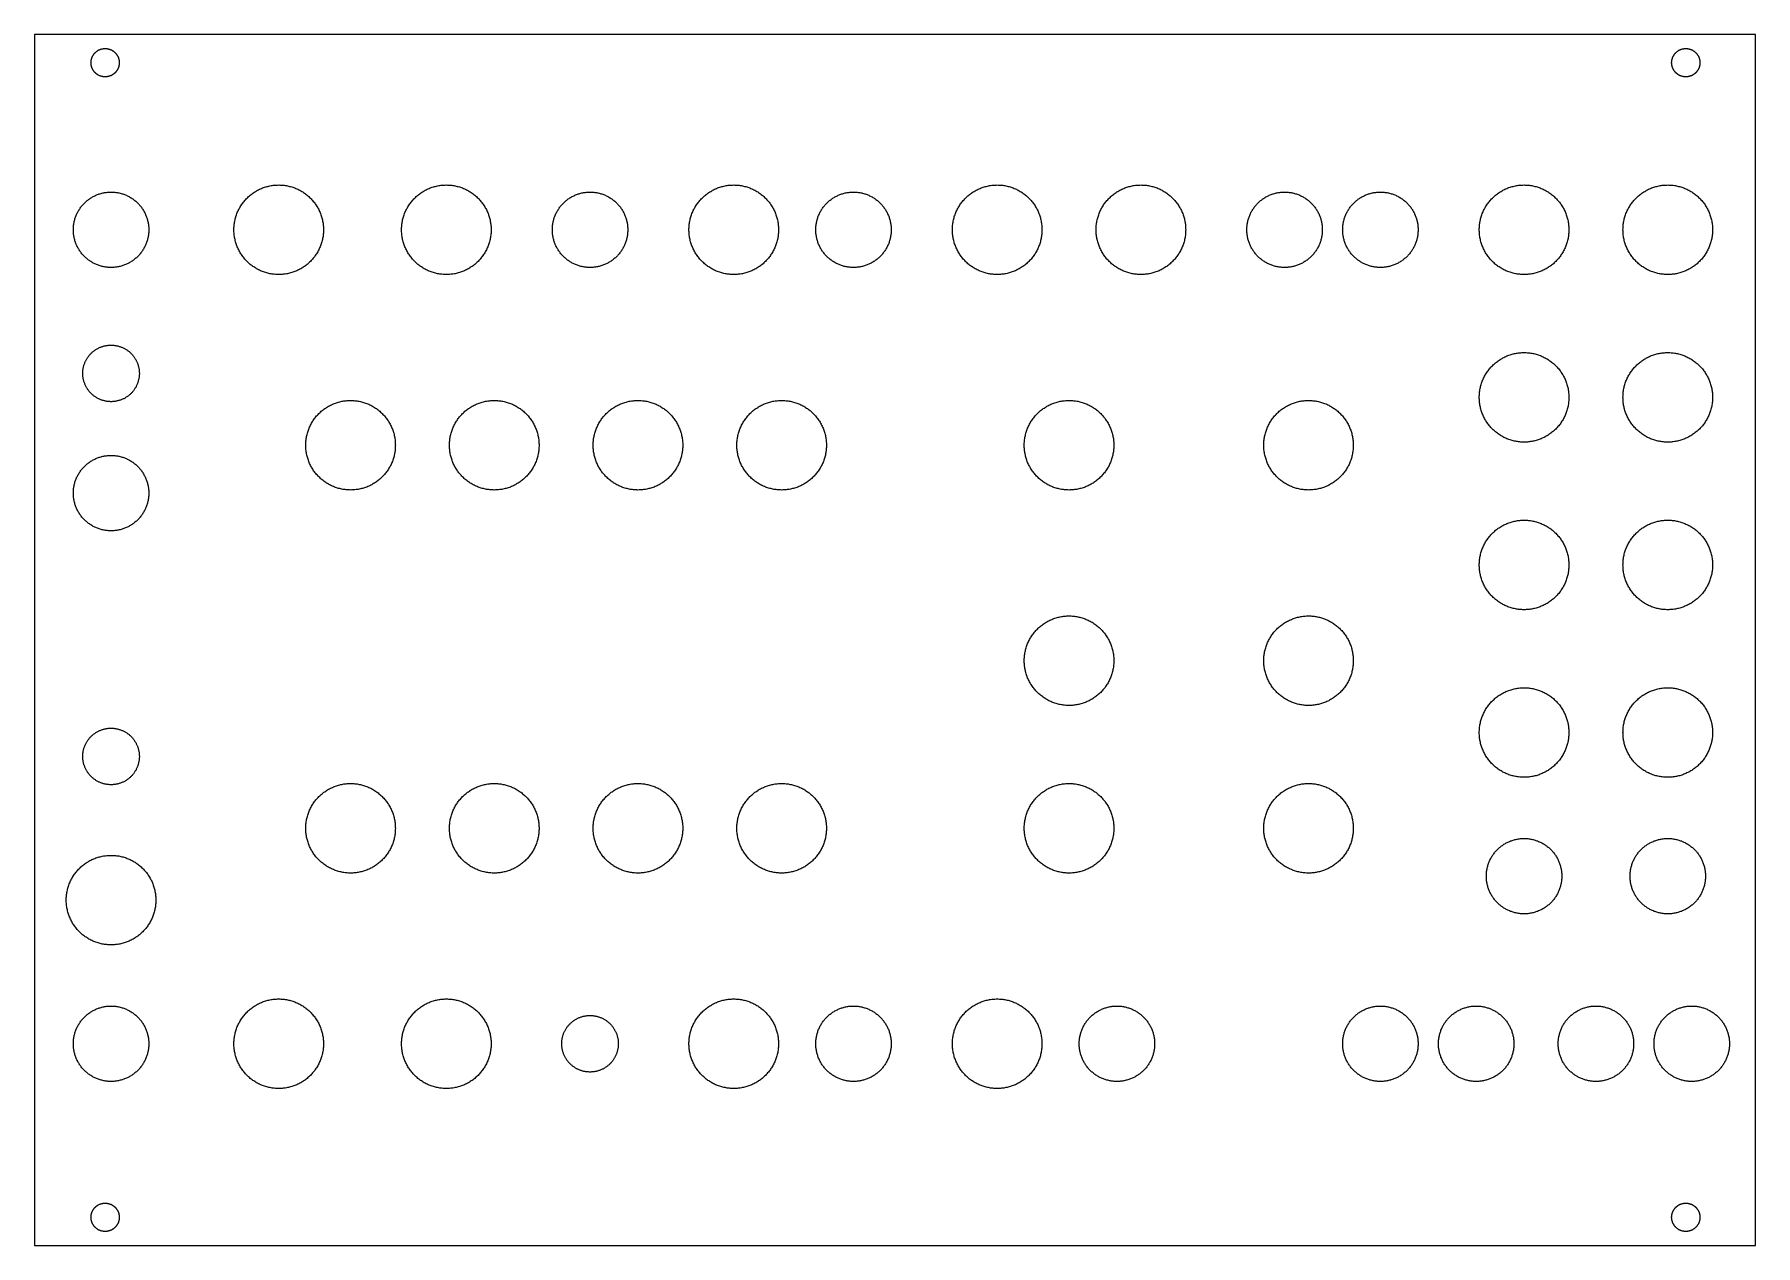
# Model space of a CAD drawing. Extents: x 8 to 190, y 0 to 129.
import ezdxf

# ---------------------------------------------------------------- set-up
doc = ezdxf.new("R2010")
doc.units = 0

msp = doc.modelspace()

# ---------------------------------------------------------------- linework, layer by layer
at = {"color": 34, "true_color": 0x008000}
for points in [[(7.93115, 0.254, 0), (190.471044, 0.254, 0), (190.471044, 128.754124, 0), (7.93115, 128.754124, 0), (7.93115, 0.254, 0)], [(13.931138, 125.753876, 0), (13.931646, 125.792738, 0), (13.93317, 125.831854, 0), (13.93571, 125.870716, 0), (13.939266, 125.909324, 0), (13.943838, 125.948186, 0), (13.949426, 125.98654, 0), (13.955776, 126.024894, 0), (13.963396, 126.063248, 0), (13.972032, 126.101348, 0), (13.98143, 126.13894, 0), (13.991844, 126.176532, 0), (14.003274, 126.213616, 0), (14.01572, 126.2507, 0), (14.029182, 126.287276, 0), (14.043406, 126.323344, 0), (14.058646, 126.359158, 0), (14.074902, 126.394718, 0), (14.09192, 126.42977, 0), (14.109954, 126.464314, 0), (14.129004, 126.49835, 0), (14.148562, 126.531878, 0), (14.16939, 126.564898, 0), (14.190726, 126.59741, 0), (14.213078, 126.629414, 0), (14.236192, 126.660656, 0), (14.260068, 126.69139, 0), (14.28496, 126.721362, 0), (14.31036, 126.750826, 0), (14.336776, 126.779528, 0), (14.3637, 126.807722, 0), (14.391386, 126.835154, 0), (14.419834, 126.861824, 0), (14.44879, 126.887478, 0), (14.478762, 126.912624, 0), (14.508988, 126.937008, 0), (14.539976, 126.96063, 0), (14.571726, 126.983236, 0), (14.603984, 127.005334, 0), (14.63675, 127.026162, 0), (14.670024, 127.046482, 0), (14.703806, 127.065786, 0), (14.738096, 127.084328, 0), (14.772894, 127.101854, 0), (14.8082, 127.118364, 0), (14.84376, 127.134112, 0), (14.879828, 127.148844, 0), (14.91615, 127.162814, 0), (14.95298, 127.175768, 0), (14.990064, 127.187706, 0), (15.027402, 127.198628, 0), (15.064994, 127.208534, 0), (15.10284, 127.217678, 0), (15.14094, 127.225552, 0), (15.179294, 127.232664, 0), (15.217648, 127.23876, 0), (15.25651, 127.24384, 0), (15.295118, 127.247904, 0), (15.33398, 127.250952, 0), (15.372842, 127.252984, 0), (15.411704, 127.254, 0), (15.45082, 127.254, 0), (15.489682, 127.252984, 0), (15.528544, 127.250952, 0), (15.567406, 127.247904, 0), (15.606014, 127.24384, 0), (15.644876, 127.23876, 0), (15.68323, 127.232664, 0), (15.721584, 127.225552, 0), (15.759684, 127.217678, 0), (15.79753, 127.208534, 0), (15.835122, 127.198628, 0), (15.87246, 127.187706, 0), (15.909544, 127.175768, 0), (15.946374, 127.162814, 0), (15.982696, 127.148844, 0), (16.018764, 127.134112, 0), (16.054324, 127.118364, 0), (16.08963, 127.101854, 0), (16.124428, 127.084328, 0), (16.158718, 127.065786, 0), (16.1925, 127.046482, 0), (16.225774, 127.026162, 0), (16.25854, 127.005334, 0), (16.290798, 126.983236, 0), (16.322548, 126.96063, 0), (16.353536, 126.937008, 0), (16.383762, 126.912624, 0), (16.413734, 126.887478, 0), (16.44269, 126.861824, 0), (16.471138, 126.835154, 0), (16.498824, 126.807722, 0), (16.525748, 126.779528, 0), (16.552164, 126.750826, 0), (16.577564, 126.721362, 0), (16.602456, 126.69139, 0), (16.626332, 126.660656, 0), (16.649446, 126.629414, 0), (16.671798, 126.59741, 0), (16.693134, 126.564898, 0), (16.713962, 126.531878, 0), (16.73352, 126.49835, 0), (16.75257, 126.464314, 0), (16.770604, 126.42977, 0), (16.787622, 126.394718, 0), (16.803878, 126.359158, 0), (16.819118, 126.323344, 0), (16.833342, 126.287276, 0), (16.846804, 126.2507, 0), (16.85925, 126.213616, 0), (16.87068, 126.176532, 0), (16.881094, 126.13894, 0), (16.890492, 126.101348, 0), (16.899128, 126.063248, 0), (16.906748, 126.024894, 0), (16.913098, 125.98654, 0), (16.918686, 125.948186, 0), (16.923258, 125.909324, 0), (16.926814, 125.870716, 0), (16.929354, 125.831854, 0), (16.930878, 125.792738, 0), (16.931386, 125.753876, 0), (16.930878, 125.715014, 0), (16.929354, 125.675898, 0), (16.926814, 125.637036, 0), (16.923258, 125.598428, 0), (16.918686, 125.559566, 0), (16.913098, 125.521212, 0), (16.906748, 125.482858, 0), (16.899128, 125.444504, 0), (16.890492, 125.406404, 0), (16.881094, 125.368812, 0), (16.87068, 125.33122, 0), (16.85925, 125.294136, 0), (16.846804, 125.257052, 0), (16.833342, 125.220476, 0), (16.819118, 125.184408, 0), (16.803878, 125.148594, 0), (16.787622, 125.113034, 0), (16.770604, 125.077982, 0), (16.75257, 125.043438, 0), (16.73352, 125.009402, 0), (16.713962, 124.975874, 0), (16.693134, 124.942854, 0), (16.671798, 124.910342, 0), (16.649446, 124.878338, 0), (16.626332, 124.847096, 0), (16.602456, 124.816362, 0), (16.577564, 124.78639, 0), (16.552164, 124.756926, 0), (16.525748, 124.728224, 0), (16.498824, 124.70003, 0), (16.471138, 124.672598, 0), (16.44269, 124.645928, 0), (16.413734, 124.620274, 0), (16.383762, 124.595128, 0), (16.353536, 124.570744, 0), (16.322548, 124.547122, 0), (16.290798, 124.524516, 0), (16.25854, 124.502418, 0), (16.225774, 124.48159, 0), (16.1925, 124.46127, 0), (16.158718, 124.441966, 0), (16.124428, 124.423424, 0), (16.08963, 124.405898, 0), (16.054324, 124.389388, 0), (16.018764, 124.37364, 0), (15.982696, 124.358908, 0), (15.946374, 124.344938, 0), (15.909544, 124.331984, 0), (15.87246, 124.320046, 0), (15.835122, 124.309124, 0), (15.79753, 124.299218, 0), (15.759684, 124.290074, 0), (15.721584, 124.2822, 0), (15.68323, 124.275088, 0), (15.644876, 124.268992, 0), (15.606014, 124.263912, 0), (15.567406, 124.259848, 0), (15.528544, 124.2568, 0), (15.489682, 124.254768, 0), (15.45082, 124.253752, 0), (15.411704, 124.253752, 0), (15.372842, 124.254768, 0), (15.33398, 124.2568, 0), (15.295118, 124.259848, 0), (15.25651, 124.263912, 0), (15.217648, 124.268992, 0), (15.179294, 124.275088, 0), (15.14094, 124.2822, 0), (15.10284, 124.290074, 0), (15.064994, 124.299218, 0), (15.027402, 124.309124, 0), (14.990064, 124.320046, 0), (14.95298, 124.331984, 0), (14.91615, 124.344938, 0), (14.879828, 124.358908, 0), (14.84376, 124.37364, 0), (14.8082, 124.389388, 0), (14.772894, 124.405898, 0), (14.738096, 124.423424, 0), (14.703806, 124.441966, 0), (14.670024, 124.46127, 0), (14.63675, 124.48159, 0), (14.603984, 124.502418, 0), (14.571726, 124.524516, 0), (14.539976, 124.547122, 0), (14.508988, 124.570744, 0), (14.478762, 124.595128, 0), (14.44879, 124.620274, 0), (14.419834, 124.645928, 0), (14.391386, 124.672598, 0), (14.3637, 124.70003, 0), (14.336776, 124.728224, 0), (14.31036, 124.756926, 0), (14.28496, 124.78639, 0), (14.260068, 124.816362, 0), (14.236192, 124.847096, 0), (14.213078, 124.878338, 0), (14.190726, 124.910342, 0), (14.16939, 124.942854, 0), (14.148562, 124.975874, 0), (14.129004, 125.009402, 0), (14.109954, 125.043438, 0), (14.09192, 125.077982, 0), (14.074902, 125.113034, 0), (14.058646, 125.148594, 0), (14.043406, 125.184408, 0), (14.029182, 125.220476, 0), (14.01572, 125.257052, 0), (14.003274, 125.294136, 0), (13.991844, 125.33122, 0), (13.98143, 125.368812, 0), (13.972032, 125.406404, 0), (13.963396, 125.444504, 0), (13.955776, 125.482858, 0), (13.949426, 125.521212, 0), (13.943838, 125.559566, 0), (13.939266, 125.598428, 0), (13.93571, 125.637036, 0), (13.93317, 125.675898, 0), (13.931646, 125.715014, 0), (13.931138, 125.753876, 0)], [(181.571138, 125.753876, 0), (181.571646, 125.792738, 0), (181.57317, 125.831854, 0), (181.57571, 125.870716, 0), (181.579266, 125.909324, 0), (181.583838, 125.948186, 0), (181.589426, 125.98654, 0), (181.595776, 126.024894, 0), (181.603396, 126.063248, 0), (181.612032, 126.101348, 0), (181.62143, 126.13894, 0), (181.631844, 126.176532, 0), (181.643274, 126.213616, 0), (181.65572, 126.2507, 0), (181.669182, 126.287276, 0), (181.683406, 126.323344, 0), (181.698646, 126.359158, 0), (181.714902, 126.394718, 0), (181.73192, 126.42977, 0), (181.749954, 126.464314, 0), (181.769004, 126.49835, 0), (181.788562, 126.531878, 0), (181.80939, 126.564898, 0), (181.830726, 126.59741, 0), (181.853078, 126.629414, 0), (181.876192, 126.660656, 0), (181.900068, 126.69139, 0), (181.92496, 126.721362, 0), (181.95036, 126.750826, 0), (181.976776, 126.779528, 0), (182.0037, 126.807722, 0), (182.031386, 126.835154, 0), (182.059834, 126.861824, 0), (182.08879, 126.887478, 0), (182.118762, 126.912624, 0), (182.148988, 126.937008, 0), (182.179976, 126.96063, 0), (182.211726, 126.983236, 0), (182.243984, 127.005334, 0), (182.27675, 127.026162, 0), (182.310024, 127.046482, 0), (182.343806, 127.065786, 0), (182.378096, 127.084328, 0), (182.412894, 127.101854, 0), (182.4482, 127.118364, 0), (182.48376, 127.134112, 0), (182.519828, 127.148844, 0), (182.55615, 127.162814, 0), (182.59298, 127.175768, 0), (182.630064, 127.187706, 0), (182.667402, 127.198628, 0), (182.704994, 127.208534, 0), (182.74284, 127.217678, 0), (182.78094, 127.225552, 0), (182.819294, 127.232664, 0), (182.857648, 127.23876, 0), (182.89651, 127.24384, 0), (182.935118, 127.247904, 0), (182.97398, 127.250952, 0), (183.012842, 127.252984, 0), (183.051704, 127.254, 0), (183.09082, 127.254, 0), (183.129682, 127.252984, 0), (183.168544, 127.250952, 0), (183.207406, 127.247904, 0), (183.246014, 127.24384, 0), (183.284876, 127.23876, 0), (183.32323, 127.232664, 0), (183.361584, 127.225552, 0), (183.399684, 127.217678, 0), (183.43753, 127.208534, 0), (183.475122, 127.198628, 0), (183.51246, 127.187706, 0), (183.549544, 127.175768, 0), (183.586374, 127.162814, 0), (183.622696, 127.148844, 0), (183.658764, 127.134112, 0), (183.694324, 127.118364, 0), (183.72963, 127.101854, 0), (183.764428, 127.084328, 0), (183.798718, 127.065786, 0), (183.8325, 127.046482, 0), (183.865774, 127.026162, 0), (183.89854, 127.005334, 0), (183.930798, 126.983236, 0), (183.962548, 126.96063, 0), (183.993536, 126.937008, 0), (184.023762, 126.912624, 0), (184.053734, 126.887478, 0), (184.08269, 126.861824, 0), (184.111138, 126.835154, 0), (184.138824, 126.807722, 0), (184.165748, 126.779528, 0), (184.192164, 126.750826, 0), (184.217564, 126.721362, 0), (184.242456, 126.69139, 0), (184.266332, 126.660656, 0), (184.289446, 126.629414, 0), (184.311798, 126.59741, 0), (184.333134, 126.564898, 0), (184.353962, 126.531878, 0), (184.37352, 126.49835, 0), (184.39257, 126.464314, 0), (184.410604, 126.42977, 0), (184.427622, 126.394718, 0), (184.443878, 126.359158, 0), (184.459118, 126.323344, 0), (184.473342, 126.287276, 0), (184.486804, 126.2507, 0), (184.49925, 126.213616, 0), (184.51068, 126.176532, 0), (184.521094, 126.13894, 0), (184.530492, 126.101348, 0), (184.539128, 126.063248, 0), (184.546748, 126.024894, 0), (184.553098, 125.98654, 0), (184.558686, 125.948186, 0), (184.563258, 125.909324, 0), (184.566814, 125.870716, 0), (184.569354, 125.831854, 0), (184.570878, 125.792738, 0), (184.571386, 125.753876, 0), (184.570878, 125.715014, 0), (184.569354, 125.675898, 0), (184.566814, 125.637036, 0), (184.563258, 125.598428, 0), (184.558686, 125.559566, 0), (184.553098, 125.521212, 0), (184.546748, 125.482858, 0), (184.539128, 125.444504, 0), (184.530492, 125.406404, 0), (184.521094, 125.368812, 0), (184.51068, 125.33122, 0), (184.49925, 125.294136, 0), (184.486804, 125.257052, 0), (184.473342, 125.220476, 0), (184.459118, 125.184408, 0), (184.443878, 125.148594, 0), (184.427622, 125.113034, 0), (184.410604, 125.077982, 0), (184.39257, 125.043438, 0), (184.37352, 125.009402, 0), (184.353962, 124.975874, 0), (184.333134, 124.942854, 0), (184.311798, 124.910342, 0), (184.289446, 124.878338, 0), (184.266332, 124.847096, 0), (184.242456, 124.816362, 0), (184.217564, 124.78639, 0), (184.192164, 124.756926, 0), (184.165748, 124.728224, 0), (184.138824, 124.70003, 0), (184.111138, 124.672598, 0), (184.08269, 124.645928, 0), (184.053734, 124.620274, 0), (184.023762, 124.595128, 0), (183.993536, 124.570744, 0), (183.962548, 124.547122, 0), (183.930798, 124.524516, 0), (183.89854, 124.502418, 0), (183.865774, 124.48159, 0), (183.8325, 124.46127, 0), (183.798718, 124.441966, 0), (183.764428, 124.423424, 0), (183.72963, 124.405898, 0), (183.694324, 124.389388, 0), (183.658764, 124.37364, 0), (183.622696, 124.358908, 0), (183.586374, 124.344938, 0), (183.549544, 124.331984, 0), (183.51246, 124.320046, 0), (183.475122, 124.309124, 0), (183.43753, 124.299218, 0), (183.399684, 124.290074, 0), (183.361584, 124.2822, 0), (183.32323, 124.275088, 0), (183.284876, 124.268992, 0), (183.246014, 124.263912, 0), (183.207406, 124.259848, 0), (183.168544, 124.2568, 0), (183.129682, 124.254768, 0), (183.09082, 124.253752, 0), (183.051704, 124.253752, 0), (183.012842, 124.254768, 0), (182.97398, 124.2568, 0), (182.935118, 124.259848, 0), (182.89651, 124.263912, 0), (182.857648, 124.268992, 0), (182.819294, 124.275088, 0), (182.78094, 124.2822, 0), (182.74284, 124.290074, 0), (182.704994, 124.299218, 0), (182.667402, 124.309124, 0), (182.630064, 124.320046, 0), (182.59298, 124.331984, 0), (182.55615, 124.344938, 0), (182.519828, 124.358908, 0), (182.48376, 124.37364, 0), (182.4482, 124.389388, 0), (182.412894, 124.405898, 0), (182.378096, 124.423424, 0), (182.343806, 124.441966, 0), (182.310024, 124.46127, 0), (182.27675, 124.48159, 0), (182.243984, 124.502418, 0), (182.211726, 124.524516, 0), (182.179976, 124.547122, 0), (182.148988, 124.570744, 0), (182.118762, 124.595128, 0), (182.08879, 124.620274, 0), (182.059834, 124.645928, 0), (182.031386, 124.672598, 0), (182.0037, 124.70003, 0), (181.976776, 124.728224, 0), (181.95036, 124.756926, 0), (181.92496, 124.78639, 0), (181.900068, 124.816362, 0), (181.876192, 124.847096, 0), (181.853078, 124.878338, 0), (181.830726, 124.910342, 0), (181.80939, 124.942854, 0), (181.788562, 124.975874, 0), (181.769004, 125.009402, 0), (181.749954, 125.043438, 0), (181.73192, 125.077982, 0), (181.714902, 125.113034, 0), (181.698646, 125.148594, 0), (181.683406, 125.184408, 0), (181.669182, 125.220476, 0), (181.65572, 125.257052, 0), (181.643274, 125.294136, 0), (181.631844, 125.33122, 0), (181.62143, 125.368812, 0), (181.612032, 125.406404, 0), (181.603396, 125.444504, 0), (181.595776, 125.482858, 0), (181.589426, 125.521212, 0), (181.583838, 125.559566, 0), (181.579266, 125.598428, 0), (181.57571, 125.637036, 0), (181.57317, 125.675898, 0), (181.571646, 125.715014, 0), (181.571138, 125.753876, 0)], [(12.059158, 108.027978, 0), (12.060428, 108.126022, 0), (12.063984, 108.22432, 0), (12.07008, 108.32211, 0), (12.078462, 108.420154, 0), (12.08913, 108.51769, 0), (12.102338, 108.614972, 0), (12.118086, 108.711746, 0), (12.13612, 108.808266, 0), (12.15644, 108.904278, 0), (12.179046, 108.999782, 0), (12.203938, 109.094778, 0), (12.23137, 109.189012, 0), (12.261088, 109.282738, 0), (12.293092, 109.375448, 0), (12.327128, 109.46765, 0), (12.363704, 109.558582, 0), (12.402312, 109.649006, 0), (12.443206, 109.73816, 0), (12.486386, 109.826298, 0), (12.531598, 109.913674, 0), (12.578842, 109.999526, 0), (12.628118, 110.084362, 0), (12.67968, 110.167928, 0), (12.733274, 110.250224, 0), (12.7889, 110.33125, 0), (12.846304, 110.410752, 0), (12.90574, 110.488984, 0), (12.967208, 110.565438, 0), (13.0302, 110.640622, 0), (13.095478, 110.714282, 0), (13.16228, 110.786164, 0), (13.230606, 110.856522, 0), (13.300964, 110.924848, 0), (13.372846, 110.99165, 0), (13.446506, 111.056928, 0), (13.52169, 111.11992, 0), (13.598144, 111.181388, 0), (13.676376, 111.240824, 0), (13.755878, 111.298228, 0), (13.836904, 111.353854, 0), (13.9192, 111.407448, 0), (14.002766, 111.45901, 0), (14.087602, 111.508286, 0), (14.173454, 111.55553, 0), (14.26083, 111.600742, 0), (14.348968, 111.643922, 0), (14.438122, 111.684816, 0), (14.528546, 111.723424, 0), (14.619478, 111.76, 0), (14.71168, 111.794036, 0), (14.80439, 111.82604, 0), (14.898116, 111.855758, 0), (14.99235, 111.88319, 0), (15.087346, 111.908082, 0), (15.18285, 111.930688, 0), (15.278862, 111.951008, 0), (15.375382, 111.969042, 0), (15.472156, 111.98479, 0), (15.569438, 111.997998, 0), (15.666974, 112.008666, 0), (15.765018, 112.017048, 0), (15.862808, 112.023144, 0), (15.961106, 112.0267, 0), (16.05915, 112.02797, 0), (16.157194, 112.0267, 0), (16.255492, 112.023144, 0), (16.353282, 112.017048, 0), (16.451326, 112.008666, 0), (16.548862, 111.997998, 0), (16.646144, 111.98479, 0), (16.742918, 111.969042, 0), (16.839438, 111.951008, 0), (16.93545, 111.930688, 0), (17.030954, 111.908082, 0), (17.12595, 111.88319, 0), (17.220184, 111.855758, 0), (17.31391, 111.82604, 0), (17.40662, 111.794036, 0), (17.498822, 111.76, 0), (17.589754, 111.723424, 0), (17.680178, 111.684816, 0), (17.769332, 111.643922, 0), (17.85747, 111.600742, 0), (17.944846, 111.55553, 0), (18.030698, 111.508286, 0), (18.115534, 111.45901, 0), (18.1991, 111.407448, 0), (18.281396, 111.353854, 0), (18.362422, 111.298228, 0), (18.441924, 111.240824, 0), (18.520156, 111.181388, 0), (18.59661, 111.11992, 0), (18.671794, 111.056928, 0), (18.745454, 110.99165, 0), (18.817336, 110.924848, 0), (18.887694, 110.856522, 0), (18.95602, 110.786164, 0), (19.022822, 110.714282, 0), (19.0881, 110.640622, 0), (19.151092, 110.565438, 0), (19.21256, 110.488984, 0), (19.271996, 110.410752, 0), (19.3294, 110.33125, 0), (19.385026, 110.250224, 0), (19.43862, 110.167928, 0), (19.490182, 110.084362, 0), (19.539458, 109.999526, 0), (19.586702, 109.913674, 0), (19.631914, 109.826298, 0), (19.675094, 109.73816, 0), (19.715988, 109.649006, 0), (19.754596, 109.558582, 0), (19.791172, 109.46765, 0), (19.825208, 109.375448, 0), (19.857212, 109.282738, 0), (19.88693, 109.189012, 0), (19.914362, 109.094778, 0), (19.939254, 108.999782, 0), (19.96186, 108.904278, 0), (19.98218, 108.808266, 0), (20.000214, 108.711746, 0), (20.015962, 108.614972, 0), (20.02917, 108.51769, 0), (20.039838, 108.420154, 0), (20.04822, 108.32211, 0), (20.054316, 108.22432, 0), (20.057872, 108.126022, 0), (20.059142, 108.027978, 0), (20.057872, 107.929934, 0), (20.054316, 107.831636, 0), (20.04822, 107.733846, 0), (20.039838, 107.635802, 0), (20.02917, 107.538266, 0), (20.015962, 107.440984, 0), (20.000214, 107.34421, 0), (19.98218, 107.24769, 0), (19.96186, 107.151678, 0), (19.939254, 107.056174, 0), (19.914362, 106.961178, 0), (19.88693, 106.866944, 0), (19.857212, 106.773218, 0), (19.825208, 106.680508, 0), (19.791172, 106.588306, 0), (19.754596, 106.497374, 0), (19.715988, 106.40695, 0), (19.675094, 106.317796, 0), (19.631914, 106.229658, 0), (19.586702, 106.142282, 0), (19.539458, 106.05643, 0), (19.490182, 105.971594, 0), (19.43862, 105.888028, 0), (19.385026, 105.805732, 0), (19.3294, 105.724706, 0), (19.271996, 105.645204, 0), (19.21256, 105.566972, 0), (19.151092, 105.490518, 0), (19.0881, 105.415334, 0), (19.022822, 105.341674, 0), (18.95602, 105.269792, 0), (18.887694, 105.199434, 0), (18.817336, 105.131108, 0), (18.745454, 105.064306, 0), (18.671794, 104.999028, 0), (18.59661, 104.936036, 0), (18.520156, 104.874568, 0), (18.441924, 104.815132, 0), (18.362422, 104.757728, 0), (18.281396, 104.702102, 0), (18.1991, 104.648508, 0), (18.115534, 104.596946, 0), (18.030698, 104.54767, 0), (17.944846, 104.500426, 0), (17.85747, 104.455214, 0), (17.769332, 104.412034, 0), (17.680178, 104.37114, 0), (17.589754, 104.332532, 0), (17.498822, 104.295956, 0), (17.40662, 104.26192, 0), (17.31391, 104.229916, 0), (17.220184, 104.200198, 0), (17.12595, 104.172766, 0), (17.030954, 104.147874, 0), (16.93545, 104.125268, 0), (16.839438, 104.104948, 0), (16.742918, 104.086914, 0), (16.646144, 104.071166, 0), (16.548862, 104.057958, 0), (16.451326, 104.04729, 0), (16.353282, 104.038908, 0), (16.255492, 104.032812, 0), (16.157194, 104.029256, 0), (16.05915, 104.027986, 0), (15.961106, 104.029256, 0), (15.862808, 104.032812, 0), (15.765018, 104.038908, 0), (15.666974, 104.04729, 0), (15.569438, 104.057958, 0), (15.472156, 104.071166, 0), (15.375382, 104.086914, 0), (15.278862, 104.104948, 0), (15.18285, 104.125268, 0), (15.087346, 104.147874, 0), (14.99235, 104.172766, 0), (14.898116, 104.200198, 0), (14.80439, 104.229916, 0), (14.71168, 104.26192, 0), (14.619478, 104.295956, 0), (14.528546, 104.332532, 0), (14.438122, 104.37114, 0), (14.348968, 104.412034, 0), (14.26083, 104.455214, 0), (14.173454, 104.500426, 0), (14.087602, 104.54767, 0), (14.002766, 104.596946, 0), (13.9192, 104.648508, 0), (13.836904, 104.702102, 0), (13.755878, 104.757728, 0), (13.676376, 104.815132, 0), (13.598144, 104.874568, 0), (13.52169, 104.936036, 0), (13.446506, 104.999028, 0), (13.372846, 105.064306, 0), (13.300964, 105.131108, 0), (13.230606, 105.199434, 0), (13.16228, 105.269792, 0), (13.095478, 105.341674, 0), (13.0302, 105.415334, 0), (12.967208, 105.490518, 0), (12.90574, 105.566972, 0), (12.846304, 105.645204, 0), (12.7889, 105.724706, 0), (12.733274, 105.805732, 0), (12.67968, 105.888028, 0), (12.628118, 105.971594, 0), (12.578842, 106.05643, 0), (12.531598, 106.142282, 0), (12.486386, 106.229658, 0), (12.443206, 106.317796, 0), (12.402312, 106.40695, 0), (12.363704, 106.497374, 0), (12.327128, 106.588306, 0), (12.293092, 106.680508, 0), (12.261088, 106.773218, 0), (12.23137, 106.866944, 0), (12.203938, 106.961178, 0), (12.179046, 107.056174, 0), (12.15644, 107.151678, 0), (12.13612, 107.24769, 0), (12.118086, 107.34421, 0), (12.102338, 107.440984, 0), (12.08913, 107.538266, 0), (12.078462, 107.635802, 0), (12.07008, 107.733846, 0), (12.063984, 107.831636, 0), (12.060428, 107.929934, 0), (12.059158, 108.027978, 0)], [(29.089096, 108.027978, 0), (29.09062, 108.144564, 0), (29.094938, 108.26115, 0), (29.10205, 108.377482, 0), (29.111956, 108.49356, 0), (29.12491, 108.609384, 0), (29.140404, 108.724954, 0), (29.158946, 108.840016, 0), (29.180282, 108.95457, 0), (29.204412, 109.068616, 0), (29.231336, 109.182154, 0), (29.261054, 109.29493, 0), (29.293566, 109.406944, 0), (29.328872, 109.517942, 0), (29.366718, 109.628178, 0), (29.407358, 109.737398, 0), (29.450792, 109.845856, 0), (29.496512, 109.95279, 0), (29.545026, 110.058962, 0), (29.596334, 110.16361, 0), (29.649928, 110.267242, 0), (29.706316, 110.36935, 0), (29.76499, 110.469934, 0), (29.82595, 110.569248, 0), (29.889704, 110.667038, 0), (29.95549, 110.76305, 0), (30.023816, 110.857538, 0), (30.094428, 110.950248, 0), (30.167326, 111.041434, 0), (30.242256, 111.130588, 0), (30.319472, 111.217964, 0), (30.398974, 111.303308, 0), (30.480254, 111.386874, 0), (30.56382, 111.468154, 0), (30.649164, 111.547656, 0), (30.73654, 111.624872, 0), (30.825694, 111.699802, 0), (30.91688, 111.7727, 0), (31.00959, 111.843312, 0), (31.104078, 111.911638, 0), (31.20009, 111.977424, 0), (31.29788, 112.041178, 0), (31.397194, 112.102138, 0), (31.497778, 112.160812, 0), (31.599886, 112.2172, 0), (31.703518, 112.270794, 0), (31.808166, 112.322102, 0), (31.914338, 112.370616, 0), (32.021272, 112.416336, 0), (32.12973, 112.45977, 0), (32.23895, 112.50041, 0), (32.349186, 112.538256, 0), (32.460184, 112.573562, 0), (32.572198, 112.606074, 0), (32.684974, 112.635792, 0), (32.798512, 112.662716, 0), (32.912558, 112.686846, 0), (33.027112, 112.708182, 0), (33.142174, 112.726724, 0), (33.257744, 112.742218, 0), (33.373568, 112.755172, 0), (33.489646, 112.765078, 0), (33.605978, 112.77219, 0), (33.722564, 112.776508, 0), (33.83915, 112.778032, 0), (33.955736, 112.776508, 0), (34.072322, 112.77219, 0), (34.188654, 112.765078, 0), (34.304732, 112.755172, 0), (34.420556, 112.742218, 0), (34.536126, 112.726724, 0), (34.651188, 112.708182, 0), (34.765742, 112.686846, 0), (34.879788, 112.662716, 0), (34.993326, 112.635792, 0), (35.106102, 112.606074, 0), (35.218116, 112.573562, 0), (35.329114, 112.538256, 0), (35.43935, 112.50041, 0), (35.54857, 112.45977, 0), (35.657028, 112.416336, 0), (35.763962, 112.370616, 0), (35.870134, 112.322102, 0), (35.974782, 112.270794, 0), (36.078414, 112.2172, 0), (36.180522, 112.160812, 0), (36.281106, 112.102138, 0), (36.38042, 112.041178, 0), (36.47821, 111.977424, 0), (36.574222, 111.911638, 0), (36.66871, 111.843312, 0), (36.76142, 111.7727, 0), (36.852606, 111.699802, 0), (36.94176, 111.624872, 0), (37.029136, 111.547656, 0), (37.11448, 111.468154, 0), (37.198046, 111.386874, 0), (37.279326, 111.303308, 0), (37.358828, 111.217964, 0), (37.436044, 111.130588, 0), (37.510974, 111.041434, 0), (37.583872, 110.950248, 0), (37.654484, 110.857538, 0), (37.72281, 110.76305, 0), (37.788596, 110.667038, 0), (37.85235, 110.569248, 0), (37.91331, 110.469934, 0), (37.971984, 110.36935, 0), (38.028372, 110.267242, 0), (38.081966, 110.16361, 0), (38.133274, 110.058962, 0), (38.181788, 109.95279, 0), (38.227508, 109.845856, 0), (38.270942, 109.737398, 0), (38.311582, 109.628178, 0), (38.349428, 109.517942, 0), (38.384734, 109.406944, 0), (38.417246, 109.29493, 0), (38.446964, 109.182154, 0), (38.473888, 109.068616, 0), (38.498018, 108.95457, 0), (38.519354, 108.840016, 0), (38.537896, 108.724954, 0), (38.55339, 108.609384, 0), (38.566344, 108.49356, 0), (38.57625, 108.377482, 0), (38.583362, 108.26115, 0), (38.58768, 108.144564, 0), (38.589204, 108.027978, 0), (38.58768, 107.911392, 0), (38.583362, 107.794806, 0), (38.57625, 107.678474, 0), (38.566344, 107.562396, 0), (38.55339, 107.446572, 0), (38.537896, 107.331002, 0), (38.519354, 107.21594, 0), (38.498018, 107.101386, 0), (38.473888, 106.98734, 0), (38.446964, 106.873802, 0), (38.417246, 106.761026, 0), (38.384734, 106.649012, 0), (38.349428, 106.538014, 0), (38.311582, 106.427778, 0), (38.270942, 106.318558, 0), (38.227508, 106.2101, 0), (38.181788, 106.103166, 0), (38.133274, 105.996994, 0), (38.081966, 105.892346, 0), (38.028372, 105.788714, 0), (37.971984, 105.686606, 0), (37.91331, 105.586022, 0), (37.85235, 105.486708, 0), (37.788596, 105.388918, 0), (37.72281, 105.292906, 0), (37.654484, 105.198418, 0), (37.583872, 105.105708, 0), (37.510974, 105.014522, 0), (37.436044, 104.925368, 0), (37.358828, 104.837992, 0), (37.279326, 104.752648, 0), (37.198046, 104.669082, 0), (37.11448, 104.587802, 0), (37.029136, 104.5083, 0), (36.94176, 104.431084, 0), (36.852606, 104.356154, 0), (36.76142, 104.283256, 0), (36.66871, 104.212644, 0), (36.574222, 104.144318, 0), (36.47821, 104.078532, 0), (36.38042, 104.014778, 0), (36.281106, 103.953818, 0), (36.180522, 103.895144, 0), (36.078414, 103.838756, 0), (35.974782, 103.785162, 0), (35.870134, 103.733854, 0), (35.763962, 103.68534, 0), (35.657028, 103.63962, 0), (35.54857, 103.596186, 0), (35.43935, 103.555546, 0), (35.329114, 103.5177, 0), (35.218116, 103.482394, 0), (35.106102, 103.449882, 0), (34.993326, 103.420164, 0), (34.879788, 103.39324, 0), (34.765742, 103.36911, 0), (34.651188, 103.347774, 0), (34.536126, 103.329232, 0), (34.420556, 103.313738, 0), (34.304732, 103.300784, 0), (34.188654, 103.290878, 0), (34.072322, 103.283766, 0), (33.955736, 103.279448, 0), (33.83915, 103.277924, 0), (33.722564, 103.279448, 0), (33.605978, 103.283766, 0), (33.489646, 103.290878, 0), (33.373568, 103.300784, 0), (33.257744, 103.313738, 0), (33.142174, 103.329232, 0), (33.027112, 103.347774, 0), (32.912558, 103.36911, 0), (32.798512, 103.39324, 0), (32.684974, 103.420164, 0), (32.572198, 103.449882, 0), (32.460184, 103.482394, 0), (32.349186, 103.5177, 0), (32.23895, 103.555546, 0), (32.12973, 103.596186, 0), (32.021272, 103.63962, 0), (31.914338, 103.68534, 0), (31.808166, 103.733854, 0), (31.703518, 103.785162, 0), (31.599886, 103.838756, 0), (31.497778, 103.895144, 0), (31.397194, 103.953818, 0), (31.29788, 104.014778, 0), (31.20009, 104.078532, 0), (31.104078, 104.144318, 0), (31.00959, 104.212644, 0), (30.91688, 104.283256, 0), (30.825694, 104.356154, 0), (30.73654, 104.431084, 0), (30.649164, 104.5083, 0), (30.56382, 104.587802, 0), (30.480254, 104.669082, 0), (30.398974, 104.752648, 0), (30.319472, 104.837992, 0), (30.242256, 104.925368, 0), (30.167326, 105.014522, 0), (30.094428, 105.105708, 0), (30.023816, 105.198418, 0), (29.95549, 105.292906, 0), (29.889704, 105.388918, 0), (29.82595, 105.486708, 0), (29.76499, 105.586022, 0), (29.706316, 105.686606, 0), (29.649928, 105.788714, 0), (29.596334, 105.892346, 0), (29.545026, 105.996994, 0), (29.496512, 106.103166, 0), (29.450792, 106.2101, 0), (29.407358, 106.318558, 0), (29.366718, 106.427778, 0), (29.328872, 106.538014, 0), (29.293566, 106.649012, 0), (29.261054, 106.761026, 0), (29.231336, 106.873802, 0), (29.204412, 106.98734, 0), (29.180282, 107.101386, 0), (29.158946, 107.21594, 0), (29.140404, 107.331002, 0), (29.12491, 107.446572, 0), (29.111956, 107.562396, 0), (29.10205, 107.678474, 0), (29.094938, 107.794806, 0), (29.09062, 107.911392, 0), (29.089096, 108.027978, 0)], [(46.869096, 108.027978, 0), (46.87062, 108.144564, 0), (46.874938, 108.26115, 0), (46.88205, 108.377482, 0), (46.891956, 108.49356, 0), (46.90491, 108.609384, 0), (46.920404, 108.724954, 0), (46.938946, 108.840016, 0), (46.960282, 108.95457, 0), (46.984412, 109.068616, 0), (47.011336, 109.182154, 0), (47.041054, 109.29493, 0), (47.073566, 109.406944, 0), (47.108872, 109.517942, 0), (47.146718, 109.628178, 0), (47.187358, 109.737398, 0), (47.230792, 109.845856, 0), (47.276512, 109.95279, 0), (47.325026, 110.058962, 0), (47.376334, 110.16361, 0), (47.429928, 110.267242, 0), (47.486316, 110.36935, 0), (47.54499, 110.469934, 0), (47.60595, 110.569248, 0), (47.669704, 110.667038, 0), (47.73549, 110.76305, 0), (47.803816, 110.857538, 0), (47.874428, 110.950248, 0), (47.947326, 111.041434, 0), (48.022256, 111.130588, 0), (48.099472, 111.217964, 0), (48.178974, 111.303308, 0), (48.260254, 111.386874, 0), (48.34382, 111.468154, 0), (48.429164, 111.547656, 0), (48.51654, 111.624872, 0), (48.605694, 111.699802, 0), (48.69688, 111.7727, 0), (48.78959, 111.843312, 0), (48.884078, 111.911638, 0), (48.98009, 111.977424, 0), (49.07788, 112.041178, 0), (49.177194, 112.102138, 0), (49.277778, 112.160812, 0), (49.379886, 112.2172, 0), (49.483518, 112.270794, 0), (49.588166, 112.322102, 0), (49.694338, 112.370616, 0), (49.801272, 112.416336, 0), (49.90973, 112.45977, 0), (50.01895, 112.50041, 0), (50.129186, 112.538256, 0), (50.240184, 112.573562, 0), (50.352198, 112.606074, 0), (50.464974, 112.635792, 0), (50.578512, 112.662716, 0), (50.692558, 112.686846, 0), (50.807112, 112.708182, 0), (50.922174, 112.726724, 0), (51.037744, 112.742218, 0), (51.153568, 112.755172, 0), (51.269646, 112.765078, 0), (51.385978, 112.77219, 0), (51.502564, 112.776508, 0), (51.61915, 112.778032, 0), (51.735736, 112.776508, 0), (51.852322, 112.77219, 0), (51.968654, 112.765078, 0), (52.084732, 112.755172, 0), (52.200556, 112.742218, 0), (52.316126, 112.726724, 0), (52.431188, 112.708182, 0), (52.545742, 112.686846, 0), (52.659788, 112.662716, 0), (52.773326, 112.635792, 0), (52.886102, 112.606074, 0), (52.998116, 112.573562, 0), (53.109114, 112.538256, 0), (53.21935, 112.50041, 0), (53.32857, 112.45977, 0), (53.437028, 112.416336, 0), (53.543962, 112.370616, 0), (53.650134, 112.322102, 0), (53.754782, 112.270794, 0), (53.858414, 112.2172, 0), (53.960522, 112.160812, 0), (54.061106, 112.102138, 0), (54.16042, 112.041178, 0), (54.25821, 111.977424, 0), (54.354222, 111.911638, 0), (54.44871, 111.843312, 0), (54.54142, 111.7727, 0), (54.632606, 111.699802, 0), (54.72176, 111.624872, 0), (54.809136, 111.547656, 0), (54.89448, 111.468154, 0), (54.978046, 111.386874, 0), (55.059326, 111.303308, 0), (55.138828, 111.217964, 0), (55.216044, 111.130588, 0), (55.290974, 111.041434, 0), (55.363872, 110.950248, 0), (55.434484, 110.857538, 0), (55.50281, 110.76305, 0), (55.568596, 110.667038, 0), (55.63235, 110.569248, 0), (55.69331, 110.469934, 0), (55.751984, 110.36935, 0), (55.808372, 110.267242, 0), (55.861966, 110.16361, 0), (55.913274, 110.058962, 0), (55.961788, 109.95279, 0), (56.007508, 109.845856, 0), (56.050942, 109.737398, 0), (56.091582, 109.628178, 0), (56.129428, 109.517942, 0), (56.164734, 109.406944, 0), (56.197246, 109.29493, 0), (56.226964, 109.182154, 0), (56.253888, 109.068616, 0), (56.278018, 108.95457, 0), (56.299354, 108.840016, 0), (56.317896, 108.724954, 0), (56.33339, 108.609384, 0), (56.346344, 108.49356, 0), (56.35625, 108.377482, 0), (56.363362, 108.26115, 0), (56.36768, 108.144564, 0), (56.369204, 108.027978, 0), (56.36768, 107.911392, 0), (56.363362, 107.794806, 0), (56.35625, 107.678474, 0), (56.346344, 107.562396, 0), (56.33339, 107.446572, 0), (56.317896, 107.331002, 0), (56.299354, 107.21594, 0), (56.278018, 107.101386, 0), (56.253888, 106.98734, 0), (56.226964, 106.873802, 0), (56.197246, 106.761026, 0), (56.164734, 106.649012, 0), (56.129428, 106.538014, 0), (56.091582, 106.427778, 0), (56.050942, 106.318558, 0), (56.007508, 106.2101, 0), (55.961788, 106.103166, 0), (55.913274, 105.996994, 0), (55.861966, 105.892346, 0), (55.808372, 105.788714, 0), (55.751984, 105.686606, 0), (55.69331, 105.586022, 0), (55.63235, 105.486708, 0), (55.568596, 105.388918, 0), (55.50281, 105.292906, 0), (55.434484, 105.198418, 0), (55.363872, 105.105708, 0), (55.290974, 105.014522, 0), (55.216044, 104.925368, 0), (55.138828, 104.837992, 0), (55.059326, 104.752648, 0), (54.978046, 104.669082, 0), (54.89448, 104.587802, 0), (54.809136, 104.5083, 0), (54.72176, 104.431084, 0), (54.632606, 104.356154, 0), (54.54142, 104.283256, 0), (54.44871, 104.212644, 0), (54.354222, 104.144318, 0), (54.25821, 104.078532, 0), (54.16042, 104.014778, 0), (54.061106, 103.953818, 0), (53.960522, 103.895144, 0), (53.858414, 103.838756, 0), (53.754782, 103.785162, 0), (53.650134, 103.733854, 0), (53.543962, 103.68534, 0), (53.437028, 103.63962, 0), (53.32857, 103.596186, 0), (53.21935, 103.555546, 0), (53.109114, 103.5177, 0), (52.998116, 103.482394, 0), (52.886102, 103.449882, 0), (52.773326, 103.420164, 0), (52.659788, 103.39324, 0), (52.545742, 103.36911, 0), (52.431188, 103.347774, 0), (52.316126, 103.329232, 0), (52.200556, 103.313738, 0), (52.084732, 103.300784, 0), (51.968654, 103.290878, 0), (51.852322, 103.283766, 0), (51.735736, 103.279448, 0), (51.61915, 103.277924, 0), (51.502564, 103.279448, 0), (51.385978, 103.283766, 0), (51.269646, 103.290878, 0), (51.153568, 103.300784, 0), (51.037744, 103.313738, 0), (50.922174, 103.329232, 0), (50.807112, 103.347774, 0), (50.692558, 103.36911, 0), (50.578512, 103.39324, 0), (50.464974, 103.420164, 0), (50.352198, 103.449882, 0), (50.240184, 103.482394, 0), (50.129186, 103.5177, 0), (50.01895, 103.555546, 0), (49.90973, 103.596186, 0), (49.801272, 103.63962, 0), (49.694338, 103.68534, 0), (49.588166, 103.733854, 0), (49.483518, 103.785162, 0), (49.379886, 103.838756, 0), (49.277778, 103.895144, 0), (49.177194, 103.953818, 0), (49.07788, 104.014778, 0), (48.98009, 104.078532, 0), (48.884078, 104.144318, 0), (48.78959, 104.212644, 0), (48.69688, 104.283256, 0), (48.605694, 104.356154, 0), (48.51654, 104.431084, 0), (48.429164, 104.5083, 0), (48.34382, 104.587802, 0), (48.260254, 104.669082, 0), (48.178974, 104.752648, 0), (48.099472, 104.837992, 0), (48.022256, 104.925368, 0), (47.947326, 105.014522, 0), (47.874428, 105.105708, 0), (47.803816, 105.198418, 0), (47.73549, 105.292906, 0), (47.669704, 105.388918, 0), (47.60595, 105.486708, 0), (47.54499, 105.586022, 0), (47.486316, 105.686606, 0), (47.429928, 105.788714, 0), (47.376334, 105.892346, 0), (47.325026, 105.996994, 0), (47.276512, 106.103166, 0), (47.230792, 106.2101, 0), (47.187358, 106.318558, 0), (47.146718, 106.427778, 0), (47.108872, 106.538014, 0), (47.073566, 106.649012, 0), (47.041054, 106.761026, 0), (47.011336, 106.873802, 0), (46.984412, 106.98734, 0), (46.960282, 107.101386, 0), (46.938946, 107.21594, 0), (46.920404, 107.331002, 0), (46.90491, 107.446572, 0), (46.891956, 107.562396, 0), (46.88205, 107.678474, 0), (46.874938, 107.794806, 0), (46.87062, 107.911392, 0), (46.869096, 108.027978, 0)], [(62.859158, 108.027978, 0), (62.860428, 108.126022, 0), (62.863984, 108.22432, 0), (62.87008, 108.32211, 0), (62.878462, 108.420154, 0), (62.88913, 108.51769, 0), (62.902338, 108.614972, 0), (62.918086, 108.711746, 0), (62.93612, 108.808266, 0), (62.95644, 108.904278, 0), (62.979046, 108.999782, 0), (63.003938, 109.094778, 0), (63.03137, 109.189012, 0), (63.061088, 109.282738, 0), (63.093092, 109.375448, 0), (63.127128, 109.46765, 0), (63.163704, 109.558582, 0), (63.202312, 109.649006, 0), (63.243206, 109.73816, 0), (63.286386, 109.826298, 0), (63.331598, 109.913674, 0), (63.378842, 109.999526, 0), (63.428118, 110.084362, 0), (63.47968, 110.167928, 0), (63.533274, 110.250224, 0), (63.5889, 110.33125, 0), (63.646304, 110.410752, 0), (63.70574, 110.488984, 0), (63.767208, 110.565438, 0), (63.8302, 110.640622, 0), (63.895478, 110.714282, 0), (63.96228, 110.786164, 0), (64.030606, 110.856522, 0), (64.100964, 110.924848, 0), (64.172846, 110.99165, 0), (64.246506, 111.056928, 0), (64.32169, 111.11992, 0), (64.398144, 111.181388, 0), (64.476376, 111.240824, 0), (64.555878, 111.298228, 0), (64.636904, 111.353854, 0), (64.7192, 111.407448, 0), (64.802766, 111.45901, 0), (64.887602, 111.508286, 0), (64.973454, 111.55553, 0), (65.06083, 111.600742, 0), (65.148968, 111.643922, 0), (65.238122, 111.684816, 0), (65.328546, 111.723424, 0), (65.419478, 111.76, 0), (65.51168, 111.794036, 0), (65.60439, 111.82604, 0), (65.698116, 111.855758, 0), (65.79235, 111.88319, 0), (65.887346, 111.908082, 0), (65.98285, 111.930688, 0), (66.078862, 111.951008, 0), (66.175382, 111.969042, 0), (66.272156, 111.98479, 0), (66.369438, 111.997998, 0), (66.466974, 112.008666, 0), (66.565018, 112.017048, 0), (66.662808, 112.023144, 0), (66.761106, 112.0267, 0), (66.85915, 112.02797, 0), (66.957194, 112.0267, 0), (67.055492, 112.023144, 0), (67.153282, 112.017048, 0), (67.251326, 112.008666, 0), (67.348862, 111.997998, 0), (67.446144, 111.98479, 0), (67.542918, 111.969042, 0), (67.639438, 111.951008, 0), (67.73545, 111.930688, 0), (67.830954, 111.908082, 0), (67.92595, 111.88319, 0), (68.020184, 111.855758, 0), (68.11391, 111.82604, 0), (68.20662, 111.794036, 0), (68.298822, 111.76, 0), (68.389754, 111.723424, 0), (68.480178, 111.684816, 0), (68.569332, 111.643922, 0), (68.65747, 111.600742, 0), (68.744846, 111.55553, 0), (68.830698, 111.508286, 0), (68.915534, 111.45901, 0), (68.9991, 111.407448, 0), (69.081396, 111.353854, 0), (69.162422, 111.298228, 0), (69.241924, 111.240824, 0), (69.320156, 111.181388, 0), (69.39661, 111.11992, 0), (69.471794, 111.056928, 0), (69.545454, 110.99165, 0), (69.617336, 110.924848, 0), (69.687694, 110.856522, 0), (69.75602, 110.786164, 0), (69.822822, 110.714282, 0), (69.8881, 110.640622, 0), (69.951092, 110.565438, 0), (70.01256, 110.488984, 0), (70.071996, 110.410752, 0), (70.1294, 110.33125, 0), (70.185026, 110.250224, 0), (70.23862, 110.167928, 0), (70.290182, 110.084362, 0), (70.339458, 109.999526, 0), (70.386702, 109.913674, 0), (70.431914, 109.826298, 0), (70.475094, 109.73816, 0), (70.515988, 109.649006, 0), (70.554596, 109.558582, 0), (70.591172, 109.46765, 0), (70.625208, 109.375448, 0), (70.657212, 109.282738, 0), (70.68693, 109.189012, 0), (70.714362, 109.094778, 0), (70.739254, 108.999782, 0), (70.76186, 108.904278, 0), (70.78218, 108.808266, 0), (70.800214, 108.711746, 0), (70.815962, 108.614972, 0), (70.82917, 108.51769, 0), (70.839838, 108.420154, 0), (70.84822, 108.32211, 0), (70.854316, 108.22432, 0), (70.857872, 108.126022, 0), (70.859142, 108.027978, 0), (70.857872, 107.929934, 0), (70.854316, 107.831636, 0), (70.84822, 107.733846, 0), (70.839838, 107.635802, 0), (70.82917, 107.538266, 0), (70.815962, 107.440984, 0), (70.800214, 107.34421, 0), (70.78218, 107.24769, 0), (70.76186, 107.151678, 0), (70.739254, 107.056174, 0), (70.714362, 106.961178, 0), (70.68693, 106.866944, 0), (70.657212, 106.773218, 0), (70.625208, 106.680508, 0), (70.591172, 106.588306, 0), (70.554596, 106.497374, 0), (70.515988, 106.40695, 0), (70.475094, 106.317796, 0), (70.431914, 106.229658, 0), (70.386702, 106.142282, 0), (70.339458, 106.05643, 0), (70.290182, 105.971594, 0), (70.23862, 105.888028, 0), (70.185026, 105.805732, 0), (70.1294, 105.724706, 0), (70.071996, 105.645204, 0), (70.01256, 105.566972, 0), (69.951092, 105.490518, 0), (69.8881, 105.415334, 0), (69.822822, 105.341674, 0), (69.75602, 105.269792, 0), (69.687694, 105.199434, 0), (69.617336, 105.131108, 0), (69.545454, 105.064306, 0), (69.471794, 104.999028, 0), (69.39661, 104.936036, 0), (69.320156, 104.874568, 0), (69.241924, 104.815132, 0), (69.162422, 104.757728, 0), (69.081396, 104.702102, 0), (68.9991, 104.648508, 0), (68.915534, 104.596946, 0), (68.830698, 104.54767, 0), (68.744846, 104.500426, 0), (68.65747, 104.455214, 0), (68.569332, 104.412034, 0), (68.480178, 104.37114, 0), (68.389754, 104.332532, 0), (68.298822, 104.295956, 0), (68.20662, 104.26192, 0), (68.11391, 104.229916, 0), (68.020184, 104.200198, 0), (67.92595, 104.172766, 0), (67.830954, 104.147874, 0), (67.73545, 104.125268, 0), (67.639438, 104.104948, 0), (67.542918, 104.086914, 0), (67.446144, 104.071166, 0), (67.348862, 104.057958, 0), (67.251326, 104.04729, 0), (67.153282, 104.038908, 0), (67.055492, 104.032812, 0), (66.957194, 104.029256, 0), (66.85915, 104.027986, 0), (66.761106, 104.029256, 0), (66.662808, 104.032812, 0), (66.565018, 104.038908, 0), (66.466974, 104.04729, 0), (66.369438, 104.057958, 0), (66.272156, 104.071166, 0), (66.175382, 104.086914, 0), (66.078862, 104.104948, 0), (65.98285, 104.125268, 0), (65.887346, 104.147874, 0), (65.79235, 104.172766, 0), (65.698116, 104.200198, 0), (65.60439, 104.229916, 0), (65.51168, 104.26192, 0), (65.419478, 104.295956, 0), (65.328546, 104.332532, 0), (65.238122, 104.37114, 0), (65.148968, 104.412034, 0), (65.06083, 104.455214, 0), (64.973454, 104.500426, 0), (64.887602, 104.54767, 0), (64.802766, 104.596946, 0), (64.7192, 104.648508, 0), (64.636904, 104.702102, 0), (64.555878, 104.757728, 0), (64.476376, 104.815132, 0), (64.398144, 104.874568, 0), (64.32169, 104.936036, 0), (64.246506, 104.999028, 0), (64.172846, 105.064306, 0), (64.100964, 105.131108, 0), (64.030606, 105.199434, 0), (63.96228, 105.269792, 0), (63.895478, 105.341674, 0), (63.8302, 105.415334, 0), (63.767208, 105.490518, 0), (63.70574, 105.566972, 0), (63.646304, 105.645204, 0), (63.5889, 105.724706, 0), (63.533274, 105.805732, 0), (63.47968, 105.888028, 0), (63.428118, 105.971594, 0), (63.378842, 106.05643, 0), (63.331598, 106.142282, 0), (63.286386, 106.229658, 0), (63.243206, 106.317796, 0), (63.202312, 106.40695, 0), (63.163704, 106.497374, 0), (63.127128, 106.588306, 0), (63.093092, 106.680508, 0), (63.061088, 106.773218, 0), (63.03137, 106.866944, 0), (63.003938, 106.961178, 0), (62.979046, 107.056174, 0), (62.95644, 107.151678, 0), (62.93612, 107.24769, 0), (62.918086, 107.34421, 0), (62.902338, 107.440984, 0), (62.88913, 107.538266, 0), (62.878462, 107.635802, 0), (62.87008, 107.733846, 0), (62.863984, 107.831636, 0), (62.860428, 107.929934, 0), (62.859158, 108.027978, 0)], [(77.349096, 108.027978, 0), (77.35062, 108.144564, 0), (77.354938, 108.26115, 0), (77.36205, 108.377482, 0), (77.371956, 108.49356, 0), (77.38491, 108.609384, 0), (77.400404, 108.724954, 0), (77.418946, 108.840016, 0), (77.440282, 108.95457, 0), (77.464412, 109.068616, 0), (77.491336, 109.182154, 0), (77.521054, 109.29493, 0), (77.553566, 109.406944, 0), (77.588872, 109.517942, 0), (77.626718, 109.628178, 0), (77.667358, 109.737398, 0), (77.710792, 109.845856, 0), (77.756512, 109.95279, 0), (77.805026, 110.058962, 0), (77.856334, 110.16361, 0), (77.909928, 110.267242, 0), (77.966316, 110.36935, 0), (78.02499, 110.469934, 0), (78.08595, 110.569248, 0), (78.149704, 110.667038, 0), (78.21549, 110.76305, 0), (78.283816, 110.857538, 0), (78.354428, 110.950248, 0), (78.427326, 111.041434, 0), (78.502256, 111.130588, 0), (78.579472, 111.217964, 0), (78.658974, 111.303308, 0), (78.740254, 111.386874, 0), (78.82382, 111.468154, 0), (78.909164, 111.547656, 0), (78.99654, 111.624872, 0), (79.085694, 111.699802, 0), (79.17688, 111.7727, 0), (79.26959, 111.843312, 0), (79.364078, 111.911638, 0), (79.46009, 111.977424, 0), (79.55788, 112.041178, 0), (79.657194, 112.102138, 0), (79.757778, 112.160812, 0), (79.859886, 112.2172, 0), (79.963518, 112.270794, 0), (80.068166, 112.322102, 0), (80.174338, 112.370616, 0), (80.281272, 112.416336, 0), (80.38973, 112.45977, 0), (80.49895, 112.50041, 0), (80.609186, 112.538256, 0), (80.720184, 112.573562, 0), (80.832198, 112.606074, 0), (80.944974, 112.635792, 0), (81.058512, 112.662716, 0), (81.172558, 112.686846, 0), (81.287112, 112.708182, 0), (81.402174, 112.726724, 0), (81.517744, 112.742218, 0), (81.633568, 112.755172, 0), (81.749646, 112.765078, 0), (81.865978, 112.77219, 0), (81.982564, 112.776508, 0), (82.09915, 112.778032, 0), (82.215736, 112.776508, 0), (82.332322, 112.77219, 0), (82.448654, 112.765078, 0), (82.564732, 112.755172, 0), (82.680556, 112.742218, 0), (82.796126, 112.726724, 0), (82.911188, 112.708182, 0), (83.025742, 112.686846, 0), (83.139788, 112.662716, 0), (83.253326, 112.635792, 0), (83.366102, 112.606074, 0), (83.478116, 112.573562, 0), (83.589114, 112.538256, 0), (83.69935, 112.50041, 0), (83.80857, 112.45977, 0), (83.917028, 112.416336, 0), (84.023962, 112.370616, 0), (84.130134, 112.322102, 0), (84.234782, 112.270794, 0), (84.338414, 112.2172, 0), (84.440522, 112.160812, 0), (84.541106, 112.102138, 0), (84.64042, 112.041178, 0), (84.73821, 111.977424, 0), (84.834222, 111.911638, 0), (84.92871, 111.843312, 0), (85.02142, 111.7727, 0), (85.112606, 111.699802, 0), (85.20176, 111.624872, 0), (85.289136, 111.547656, 0), (85.37448, 111.468154, 0), (85.458046, 111.386874, 0), (85.539326, 111.303308, 0), (85.618828, 111.217964, 0), (85.696044, 111.130588, 0), (85.770974, 111.041434, 0), (85.843872, 110.950248, 0), (85.914484, 110.857538, 0), (85.98281, 110.76305, 0), (86.048596, 110.667038, 0), (86.11235, 110.569248, 0), (86.17331, 110.469934, 0), (86.231984, 110.36935, 0), (86.288372, 110.267242, 0), (86.341966, 110.16361, 0), (86.393274, 110.058962, 0), (86.441788, 109.95279, 0), (86.487508, 109.845856, 0), (86.530942, 109.737398, 0), (86.571582, 109.628178, 0), (86.609428, 109.517942, 0), (86.644734, 109.406944, 0), (86.677246, 109.29493, 0), (86.706964, 109.182154, 0), (86.733888, 109.068616, 0), (86.758018, 108.95457, 0), (86.779354, 108.840016, 0), (86.797896, 108.724954, 0), (86.81339, 108.609384, 0), (86.826344, 108.49356, 0), (86.83625, 108.377482, 0), (86.843362, 108.26115, 0), (86.84768, 108.144564, 0), (86.849204, 108.027978, 0), (86.84768, 107.911392, 0), (86.843362, 107.794806, 0), (86.83625, 107.678474, 0), (86.826344, 107.562396, 0), (86.81339, 107.446572, 0), (86.797896, 107.331002, 0), (86.779354, 107.21594, 0), (86.758018, 107.101386, 0), (86.733888, 106.98734, 0), (86.706964, 106.873802, 0), (86.677246, 106.761026, 0), (86.644734, 106.649012, 0), (86.609428, 106.538014, 0), (86.571582, 106.427778, 0), (86.530942, 106.318558, 0), (86.487508, 106.2101, 0), (86.441788, 106.103166, 0), (86.393274, 105.996994, 0), (86.341966, 105.892346, 0), (86.288372, 105.788714, 0), (86.231984, 105.686606, 0), (86.17331, 105.586022, 0), (86.11235, 105.486708, 0), (86.048596, 105.388918, 0), (85.98281, 105.292906, 0), (85.914484, 105.198418, 0), (85.843872, 105.105708, 0), (85.770974, 105.014522, 0), (85.696044, 104.925368, 0), (85.618828, 104.837992, 0), (85.539326, 104.752648, 0), (85.458046, 104.669082, 0), (85.37448, 104.587802, 0), (85.289136, 104.5083, 0), (85.20176, 104.431084, 0), (85.112606, 104.356154, 0), (85.02142, 104.283256, 0), (84.92871, 104.212644, 0), (84.834222, 104.144318, 0), (84.73821, 104.078532, 0), (84.64042, 104.014778, 0), (84.541106, 103.953818, 0), (84.440522, 103.895144, 0), (84.338414, 103.838756, 0), (84.234782, 103.785162, 0), (84.130134, 103.733854, 0), (84.023962, 103.68534, 0), (83.917028, 103.63962, 0), (83.80857, 103.596186, 0), (83.69935, 103.555546, 0), (83.589114, 103.5177, 0), (83.478116, 103.482394, 0), (83.366102, 103.449882, 0), (83.253326, 103.420164, 0), (83.139788, 103.39324, 0), (83.025742, 103.36911, 0), (82.911188, 103.347774, 0), (82.796126, 103.329232, 0), (82.680556, 103.313738, 0), (82.564732, 103.300784, 0), (82.448654, 103.290878, 0), (82.332322, 103.283766, 0), (82.215736, 103.279448, 0), (82.09915, 103.277924, 0), (81.982564, 103.279448, 0), (81.865978, 103.283766, 0), (81.749646, 103.290878, 0), (81.633568, 103.300784, 0), (81.517744, 103.313738, 0), (81.402174, 103.329232, 0), (81.287112, 103.347774, 0), (81.172558, 103.36911, 0), (81.058512, 103.39324, 0), (80.944974, 103.420164, 0), (80.832198, 103.449882, 0), (80.720184, 103.482394, 0), (80.609186, 103.5177, 0), (80.49895, 103.555546, 0), (80.38973, 103.596186, 0), (80.281272, 103.63962, 0), (80.174338, 103.68534, 0), (80.068166, 103.733854, 0), (79.963518, 103.785162, 0), (79.859886, 103.838756, 0), (79.757778, 103.895144, 0), (79.657194, 103.953818, 0), (79.55788, 104.014778, 0), (79.46009, 104.078532, 0), (79.364078, 104.144318, 0), (79.26959, 104.212644, 0), (79.17688, 104.283256, 0), (79.085694, 104.356154, 0), (78.99654, 104.431084, 0), (78.909164, 104.5083, 0), (78.82382, 104.587802, 0), (78.740254, 104.669082, 0), (78.658974, 104.752648, 0), (78.579472, 104.837992, 0), (78.502256, 104.925368, 0), (78.427326, 105.014522, 0), (78.354428, 105.105708, 0), (78.283816, 105.198418, 0), (78.21549, 105.292906, 0), (78.149704, 105.388918, 0), (78.08595, 105.486708, 0), (78.02499, 105.586022, 0), (77.966316, 105.686606, 0), (77.909928, 105.788714, 0), (77.856334, 105.892346, 0), (77.805026, 105.996994, 0), (77.756512, 106.103166, 0), (77.710792, 106.2101, 0), (77.667358, 106.318558, 0), (77.626718, 106.427778, 0), (77.588872, 106.538014, 0), (77.553566, 106.649012, 0), (77.521054, 106.761026, 0), (77.491336, 106.873802, 0), (77.464412, 106.98734, 0), (77.440282, 107.101386, 0), (77.418946, 107.21594, 0), (77.400404, 107.331002, 0), (77.38491, 107.446572, 0), (77.371956, 107.562396, 0), (77.36205, 107.678474, 0), (77.354938, 107.794806, 0), (77.35062, 107.911392, 0), (77.349096, 108.027978, 0)], [(90.799158, 108.027978, 0), (90.800428, 108.126022, 0), (90.803984, 108.22432, 0), (90.81008, 108.32211, 0), (90.818462, 108.420154, 0), (90.82913, 108.51769, 0), (90.842338, 108.614972, 0), (90.858086, 108.711746, 0), (90.87612, 108.808266, 0), (90.89644, 108.904278, 0), (90.919046, 108.999782, 0), (90.943938, 109.094778, 0), (90.97137, 109.189012, 0), (91.001088, 109.282738, 0), (91.033092, 109.375448, 0), (91.067128, 109.46765, 0), (91.103704, 109.558582, 0), (91.142312, 109.649006, 0), (91.183206, 109.73816, 0), (91.226386, 109.826298, 0), (91.271598, 109.913674, 0), (91.318842, 109.999526, 0), (91.368118, 110.084362, 0), (91.41968, 110.167928, 0), (91.473274, 110.250224, 0), (91.5289, 110.33125, 0), (91.586304, 110.410752, 0), (91.64574, 110.488984, 0), (91.707208, 110.565438, 0), (91.7702, 110.640622, 0), (91.835478, 110.714282, 0), (91.90228, 110.786164, 0), (91.970606, 110.856522, 0), (92.040964, 110.924848, 0), (92.112846, 110.99165, 0), (92.186506, 111.056928, 0), (92.26169, 111.11992, 0), (92.338144, 111.181388, 0), (92.416376, 111.240824, 0), (92.495878, 111.298228, 0), (92.576904, 111.353854, 0), (92.6592, 111.407448, 0), (92.742766, 111.45901, 0), (92.827602, 111.508286, 0), (92.913454, 111.55553, 0), (93.00083, 111.600742, 0), (93.088968, 111.643922, 0), (93.178122, 111.684816, 0), (93.268546, 111.723424, 0), (93.359478, 111.76, 0), (93.45168, 111.794036, 0), (93.54439, 111.82604, 0), (93.638116, 111.855758, 0), (93.73235, 111.88319, 0), (93.827346, 111.908082, 0), (93.92285, 111.930688, 0), (94.018862, 111.951008, 0), (94.115382, 111.969042, 0), (94.212156, 111.98479, 0), (94.309438, 111.997998, 0), (94.406974, 112.008666, 0), (94.505018, 112.017048, 0), (94.602808, 112.023144, 0), (94.701106, 112.0267, 0), (94.79915, 112.02797, 0), (94.897194, 112.0267, 0), (94.995492, 112.023144, 0), (95.093282, 112.017048, 0), (95.191326, 112.008666, 0), (95.288862, 111.997998, 0), (95.386144, 111.98479, 0), (95.482918, 111.969042, 0), (95.579438, 111.951008, 0), (95.67545, 111.930688, 0), (95.770954, 111.908082, 0), (95.86595, 111.88319, 0), (95.960184, 111.855758, 0), (96.05391, 111.82604, 0), (96.14662, 111.794036, 0), (96.238822, 111.76, 0), (96.329754, 111.723424, 0), (96.420178, 111.684816, 0), (96.509332, 111.643922, 0), (96.59747, 111.600742, 0), (96.684846, 111.55553, 0), (96.770698, 111.508286, 0), (96.855534, 111.45901, 0), (96.9391, 111.407448, 0), (97.021396, 111.353854, 0), (97.102422, 111.298228, 0), (97.181924, 111.240824, 0), (97.260156, 111.181388, 0), (97.33661, 111.11992, 0), (97.411794, 111.056928, 0), (97.485454, 110.99165, 0), (97.557336, 110.924848, 0), (97.627694, 110.856522, 0), (97.69602, 110.786164, 0), (97.762822, 110.714282, 0), (97.8281, 110.640622, 0), (97.891092, 110.565438, 0), (97.95256, 110.488984, 0), (98.011996, 110.410752, 0), (98.0694, 110.33125, 0), (98.125026, 110.250224, 0), (98.17862, 110.167928, 0), (98.230182, 110.084362, 0), (98.279458, 109.999526, 0), (98.326702, 109.913674, 0), (98.371914, 109.826298, 0), (98.415094, 109.73816, 0), (98.455988, 109.649006, 0), (98.494596, 109.558582, 0), (98.531172, 109.46765, 0), (98.565208, 109.375448, 0), (98.597212, 109.282738, 0), (98.62693, 109.189012, 0), (98.654362, 109.094778, 0), (98.679254, 108.999782, 0), (98.70186, 108.904278, 0), (98.72218, 108.808266, 0), (98.740214, 108.711746, 0), (98.755962, 108.614972, 0), (98.76917, 108.51769, 0), (98.779838, 108.420154, 0), (98.78822, 108.32211, 0), (98.794316, 108.22432, 0), (98.797872, 108.126022, 0), (98.799142, 108.027978, 0), (98.797872, 107.929934, 0), (98.794316, 107.831636, 0), (98.78822, 107.733846, 0), (98.779838, 107.635802, 0), (98.76917, 107.538266, 0), (98.755962, 107.440984, 0), (98.740214, 107.34421, 0), (98.72218, 107.24769, 0), (98.70186, 107.151678, 0), (98.679254, 107.056174, 0), (98.654362, 106.961178, 0), (98.62693, 106.866944, 0), (98.597212, 106.773218, 0), (98.565208, 106.680508, 0), (98.531172, 106.588306, 0), (98.494596, 106.497374, 0), (98.455988, 106.40695, 0), (98.415094, 106.317796, 0), (98.371914, 106.229658, 0), (98.326702, 106.142282, 0), (98.279458, 106.05643, 0), (98.230182, 105.971594, 0), (98.17862, 105.888028, 0), (98.125026, 105.805732, 0), (98.0694, 105.724706, 0), (98.011996, 105.645204, 0), (97.95256, 105.566972, 0), (97.891092, 105.490518, 0), (97.8281, 105.415334, 0), (97.762822, 105.341674, 0), (97.69602, 105.269792, 0), (97.627694, 105.199434, 0), (97.557336, 105.131108, 0), (97.485454, 105.064306, 0), (97.411794, 104.999028, 0), (97.33661, 104.936036, 0), (97.260156, 104.874568, 0), (97.181924, 104.815132, 0), (97.102422, 104.757728, 0), (97.021396, 104.702102, 0), (96.9391, 104.648508, 0), (96.855534, 104.596946, 0), (96.770698, 104.54767, 0), (96.684846, 104.500426, 0), (96.59747, 104.455214, 0), (96.509332, 104.412034, 0), (96.420178, 104.37114, 0), (96.329754, 104.332532, 0), (96.238822, 104.295956, 0), (96.14662, 104.26192, 0), (96.05391, 104.229916, 0), (95.960184, 104.200198, 0), (95.86595, 104.172766, 0), (95.770954, 104.147874, 0), (95.67545, 104.125268, 0), (95.579438, 104.104948, 0), (95.482918, 104.086914, 0), (95.386144, 104.071166, 0), (95.288862, 104.057958, 0), (95.191326, 104.04729, 0), (95.093282, 104.038908, 0), (94.995492, 104.032812, 0), (94.897194, 104.029256, 0), (94.79915, 104.027986, 0), (94.701106, 104.029256, 0), (94.602808, 104.032812, 0), (94.505018, 104.038908, 0), (94.406974, 104.04729, 0), (94.309438, 104.057958, 0), (94.212156, 104.071166, 0), (94.115382, 104.086914, 0), (94.018862, 104.104948, 0), (93.92285, 104.125268, 0), (93.827346, 104.147874, 0), (93.73235, 104.172766, 0), (93.638116, 104.200198, 0), (93.54439, 104.229916, 0), (93.45168, 104.26192, 0), (93.359478, 104.295956, 0), (93.268546, 104.332532, 0), (93.178122, 104.37114, 0), (93.088968, 104.412034, 0), (93.00083, 104.455214, 0), (92.913454, 104.500426, 0), (92.827602, 104.54767, 0), (92.742766, 104.596946, 0), (92.6592, 104.648508, 0), (92.576904, 104.702102, 0), (92.495878, 104.757728, 0), (92.416376, 104.815132, 0), (92.338144, 104.874568, 0), (92.26169, 104.936036, 0), (92.186506, 104.999028, 0), (92.112846, 105.064306, 0), (92.040964, 105.131108, 0), (91.970606, 105.199434, 0), (91.90228, 105.269792, 0), (91.835478, 105.341674, 0), (91.7702, 105.415334, 0), (91.707208, 105.490518, 0), (91.64574, 105.566972, 0), (91.586304, 105.645204, 0), (91.5289, 105.724706, 0), (91.473274, 105.805732, 0), (91.41968, 105.888028, 0), (91.368118, 105.971594, 0), (91.318842, 106.05643, 0), (91.271598, 106.142282, 0), (91.226386, 106.229658, 0), (91.183206, 106.317796, 0), (91.142312, 106.40695, 0), (91.103704, 106.497374, 0), (91.067128, 106.588306, 0), (91.033092, 106.680508, 0), (91.001088, 106.773218, 0), (90.97137, 106.866944, 0), (90.943938, 106.961178, 0), (90.919046, 107.056174, 0), (90.89644, 107.151678, 0), (90.87612, 107.24769, 0), (90.858086, 107.34421, 0), (90.842338, 107.440984, 0), (90.82913, 107.538266, 0), (90.818462, 107.635802, 0), (90.81008, 107.733846, 0), (90.803984, 107.831636, 0), (90.800428, 107.929934, 0), (90.799158, 108.027978, 0)], [(105.289096, 108.027978, 0), (105.29062, 108.144564, 0), (105.294938, 108.26115, 0), (105.30205, 108.377482, 0), (105.311956, 108.49356, 0), (105.32491, 108.609384, 0), (105.340404, 108.724954, 0), (105.358946, 108.840016, 0), (105.380282, 108.95457, 0), (105.404412, 109.068616, 0), (105.431336, 109.182154, 0), (105.461054, 109.29493, 0), (105.493566, 109.406944, 0), (105.528872, 109.517942, 0), (105.566718, 109.628178, 0), (105.607358, 109.737398, 0), (105.650792, 109.845856, 0), (105.696512, 109.95279, 0), (105.745026, 110.058962, 0), (105.796334, 110.16361, 0), (105.849928, 110.267242, 0), (105.906316, 110.36935, 0), (105.96499, 110.469934, 0), (106.02595, 110.569248, 0), (106.089704, 110.667038, 0), (106.15549, 110.76305, 0), (106.223816, 110.857538, 0), (106.294428, 110.950248, 0), (106.367326, 111.041434, 0), (106.442256, 111.130588, 0), (106.519472, 111.217964, 0), (106.598974, 111.303308, 0), (106.680254, 111.386874, 0), (106.76382, 111.468154, 0), (106.849164, 111.547656, 0), (106.93654, 111.624872, 0), (107.025694, 111.699802, 0), (107.11688, 111.7727, 0), (107.20959, 111.843312, 0), (107.304078, 111.911638, 0), (107.40009, 111.977424, 0), (107.49788, 112.041178, 0), (107.597194, 112.102138, 0), (107.697778, 112.160812, 0), (107.799886, 112.2172, 0), (107.903518, 112.270794, 0), (108.008166, 112.322102, 0), (108.114338, 112.370616, 0), (108.221272, 112.416336, 0), (108.32973, 112.45977, 0), (108.43895, 112.50041, 0), (108.549186, 112.538256, 0), (108.660184, 112.573562, 0), (108.772198, 112.606074, 0), (108.884974, 112.635792, 0), (108.998512, 112.662716, 0), (109.112558, 112.686846, 0), (109.227112, 112.708182, 0), (109.342174, 112.726724, 0), (109.457744, 112.742218, 0), (109.573568, 112.755172, 0), (109.689646, 112.765078, 0), (109.805978, 112.77219, 0), (109.922564, 112.776508, 0), (110.03915, 112.778032, 0), (110.155736, 112.776508, 0), (110.272322, 112.77219, 0), (110.388654, 112.765078, 0), (110.504732, 112.755172, 0), (110.620556, 112.742218, 0), (110.736126, 112.726724, 0), (110.851188, 112.708182, 0), (110.965742, 112.686846, 0), (111.079788, 112.662716, 0), (111.193326, 112.635792, 0), (111.306102, 112.606074, 0), (111.418116, 112.573562, 0), (111.529114, 112.538256, 0), (111.63935, 112.50041, 0), (111.74857, 112.45977, 0), (111.857028, 112.416336, 0), (111.963962, 112.370616, 0), (112.070134, 112.322102, 0), (112.174782, 112.270794, 0), (112.278414, 112.2172, 0), (112.380522, 112.160812, 0), (112.481106, 112.102138, 0), (112.58042, 112.041178, 0), (112.67821, 111.977424, 0), (112.774222, 111.911638, 0), (112.86871, 111.843312, 0), (112.96142, 111.7727, 0), (113.052606, 111.699802, 0), (113.14176, 111.624872, 0), (113.229136, 111.547656, 0), (113.31448, 111.468154, 0), (113.398046, 111.386874, 0), (113.479326, 111.303308, 0), (113.558828, 111.217964, 0), (113.636044, 111.130588, 0), (113.710974, 111.041434, 0), (113.783872, 110.950248, 0), (113.854484, 110.857538, 0), (113.92281, 110.76305, 0), (113.988596, 110.667038, 0), (114.05235, 110.569248, 0), (114.11331, 110.469934, 0), (114.171984, 110.36935, 0), (114.228372, 110.267242, 0), (114.281966, 110.16361, 0), (114.333274, 110.058962, 0), (114.381788, 109.95279, 0), (114.427508, 109.845856, 0), (114.470942, 109.737398, 0), (114.511582, 109.628178, 0), (114.549428, 109.517942, 0), (114.584734, 109.406944, 0), (114.617246, 109.29493, 0), (114.646964, 109.182154, 0), (114.673888, 109.068616, 0), (114.698018, 108.95457, 0), (114.719354, 108.840016, 0), (114.737896, 108.724954, 0), (114.75339, 108.609384, 0), (114.766344, 108.49356, 0), (114.77625, 108.377482, 0), (114.783362, 108.26115, 0), (114.78768, 108.144564, 0), (114.789204, 108.027978, 0), (114.78768, 107.911392, 0), (114.783362, 107.794806, 0), (114.77625, 107.678474, 0), (114.766344, 107.562396, 0), (114.75339, 107.446572, 0), (114.737896, 107.331002, 0), (114.719354, 107.21594, 0), (114.698018, 107.101386, 0), (114.673888, 106.98734, 0), (114.646964, 106.873802, 0), (114.617246, 106.761026, 0), (114.584734, 106.649012, 0), (114.549428, 106.538014, 0), (114.511582, 106.427778, 0), (114.470942, 106.318558, 0), (114.427508, 106.2101, 0), (114.381788, 106.103166, 0), (114.333274, 105.996994, 0), (114.281966, 105.892346, 0), (114.228372, 105.788714, 0), (114.171984, 105.686606, 0), (114.11331, 105.586022, 0), (114.05235, 105.486708, 0), (113.988596, 105.388918, 0), (113.92281, 105.292906, 0), (113.854484, 105.198418, 0), (113.783872, 105.105708, 0), (113.710974, 105.014522, 0), (113.636044, 104.925368, 0), (113.558828, 104.837992, 0), (113.479326, 104.752648, 0), (113.398046, 104.669082, 0), (113.31448, 104.587802, 0), (113.229136, 104.5083, 0), (113.14176, 104.431084, 0), (113.052606, 104.356154, 0), (112.96142, 104.283256, 0), (112.86871, 104.212644, 0), (112.774222, 104.144318, 0), (112.67821, 104.078532, 0), (112.58042, 104.014778, 0), (112.481106, 103.953818, 0), (112.380522, 103.895144, 0), (112.278414, 103.838756, 0), (112.174782, 103.785162, 0), (112.070134, 103.733854, 0), (111.963962, 103.68534, 0), (111.857028, 103.63962, 0), (111.74857, 103.596186, 0), (111.63935, 103.555546, 0), (111.529114, 103.5177, 0), (111.418116, 103.482394, 0), (111.306102, 103.449882, 0), (111.193326, 103.420164, 0), (111.079788, 103.39324, 0), (110.965742, 103.36911, 0), (110.851188, 103.347774, 0), (110.736126, 103.329232, 0), (110.620556, 103.313738, 0), (110.504732, 103.300784, 0), (110.388654, 103.290878, 0), (110.272322, 103.283766, 0), (110.155736, 103.279448, 0), (110.03915, 103.277924, 0), (109.922564, 103.279448, 0), (109.805978, 103.283766, 0), (109.689646, 103.290878, 0), (109.573568, 103.300784, 0), (109.457744, 103.313738, 0), (109.342174, 103.329232, 0), (109.227112, 103.347774, 0), (109.112558, 103.36911, 0), (108.998512, 103.39324, 0), (108.884974, 103.420164, 0), (108.772198, 103.449882, 0), (108.660184, 103.482394, 0), (108.549186, 103.5177, 0), (108.43895, 103.555546, 0), (108.32973, 103.596186, 0), (108.221272, 103.63962, 0), (108.114338, 103.68534, 0), (108.008166, 103.733854, 0), (107.903518, 103.785162, 0), (107.799886, 103.838756, 0), (107.697778, 103.895144, 0), (107.597194, 103.953818, 0), (107.49788, 104.014778, 0), (107.40009, 104.078532, 0), (107.304078, 104.144318, 0), (107.20959, 104.212644, 0), (107.11688, 104.283256, 0), (107.025694, 104.356154, 0), (106.93654, 104.431084, 0), (106.849164, 104.5083, 0), (106.76382, 104.587802, 0), (106.680254, 104.669082, 0), (106.598974, 104.752648, 0), (106.519472, 104.837992, 0), (106.442256, 104.925368, 0), (106.367326, 105.014522, 0), (106.294428, 105.105708, 0), (106.223816, 105.198418, 0), (106.15549, 105.292906, 0), (106.089704, 105.388918, 0), (106.02595, 105.486708, 0), (105.96499, 105.586022, 0), (105.906316, 105.686606, 0), (105.849928, 105.788714, 0), (105.796334, 105.892346, 0), (105.745026, 105.996994, 0), (105.696512, 106.103166, 0), (105.650792, 106.2101, 0), (105.607358, 106.318558, 0), (105.566718, 106.427778, 0), (105.528872, 106.538014, 0), (105.493566, 106.649012, 0), (105.461054, 106.761026, 0), (105.431336, 106.873802, 0), (105.404412, 106.98734, 0), (105.380282, 107.101386, 0), (105.358946, 107.21594, 0), (105.340404, 107.331002, 0), (105.32491, 107.446572, 0), (105.311956, 107.562396, 0), (105.30205, 107.678474, 0), (105.294938, 107.794806, 0), (105.29062, 107.911392, 0), (105.289096, 108.027978, 0)], [(120.529096, 108.027978, 0), (120.53062, 108.144564, 0), (120.534938, 108.26115, 0), (120.54205, 108.377482, 0), (120.551956, 108.49356, 0), (120.56491, 108.609384, 0), (120.580404, 108.724954, 0), (120.598946, 108.840016, 0), (120.620282, 108.95457, 0), (120.644412, 109.068616, 0), (120.671336, 109.182154, 0), (120.701054, 109.29493, 0), (120.733566, 109.406944, 0), (120.768872, 109.517942, 0), (120.806718, 109.628178, 0), (120.847358, 109.737398, 0), (120.890792, 109.845856, 0), (120.936512, 109.95279, 0), (120.985026, 110.058962, 0), (121.036334, 110.16361, 0), (121.089928, 110.267242, 0), (121.146316, 110.36935, 0), (121.20499, 110.469934, 0), (121.26595, 110.569248, 0), (121.329704, 110.667038, 0), (121.39549, 110.76305, 0), (121.463816, 110.857538, 0), (121.534428, 110.950248, 0), (121.607326, 111.041434, 0), (121.682256, 111.130588, 0), (121.759472, 111.217964, 0), (121.838974, 111.303308, 0), (121.920254, 111.386874, 0), (122.00382, 111.468154, 0), (122.089164, 111.547656, 0), (122.17654, 111.624872, 0), (122.265694, 111.699802, 0), (122.35688, 111.7727, 0), (122.44959, 111.843312, 0), (122.544078, 111.911638, 0), (122.64009, 111.977424, 0), (122.73788, 112.041178, 0), (122.837194, 112.102138, 0), (122.937778, 112.160812, 0), (123.039886, 112.2172, 0), (123.143518, 112.270794, 0), (123.248166, 112.322102, 0), (123.354338, 112.370616, 0), (123.461272, 112.416336, 0), (123.56973, 112.45977, 0), (123.67895, 112.50041, 0), (123.789186, 112.538256, 0), (123.900184, 112.573562, 0), (124.012198, 112.606074, 0), (124.124974, 112.635792, 0), (124.238512, 112.662716, 0), (124.352558, 112.686846, 0), (124.467112, 112.708182, 0), (124.582174, 112.726724, 0), (124.697744, 112.742218, 0), (124.813568, 112.755172, 0), (124.929646, 112.765078, 0), (125.045978, 112.77219, 0), (125.162564, 112.776508, 0), (125.27915, 112.778032, 0), (125.395736, 112.776508, 0), (125.512322, 112.77219, 0), (125.628654, 112.765078, 0), (125.744732, 112.755172, 0), (125.860556, 112.742218, 0), (125.976126, 112.726724, 0), (126.091188, 112.708182, 0), (126.205742, 112.686846, 0), (126.319788, 112.662716, 0), (126.433326, 112.635792, 0), (126.546102, 112.606074, 0), (126.658116, 112.573562, 0), (126.769114, 112.538256, 0), (126.87935, 112.50041, 0), (126.98857, 112.45977, 0), (127.097028, 112.416336, 0), (127.203962, 112.370616, 0), (127.310134, 112.322102, 0), (127.414782, 112.270794, 0), (127.518414, 112.2172, 0), (127.620522, 112.160812, 0), (127.721106, 112.102138, 0), (127.82042, 112.041178, 0), (127.91821, 111.977424, 0), (128.014222, 111.911638, 0), (128.10871, 111.843312, 0), (128.20142, 111.7727, 0), (128.292606, 111.699802, 0), (128.38176, 111.624872, 0), (128.469136, 111.547656, 0), (128.55448, 111.468154, 0), (128.638046, 111.386874, 0), (128.719326, 111.303308, 0), (128.798828, 111.217964, 0), (128.876044, 111.130588, 0), (128.950974, 111.041434, 0), (129.023872, 110.950248, 0), (129.094484, 110.857538, 0), (129.16281, 110.76305, 0), (129.228596, 110.667038, 0), (129.29235, 110.569248, 0), (129.35331, 110.469934, 0), (129.411984, 110.36935, 0), (129.468372, 110.267242, 0), (129.521966, 110.16361, 0), (129.573274, 110.058962, 0), (129.621788, 109.95279, 0), (129.667508, 109.845856, 0), (129.710942, 109.737398, 0), (129.751582, 109.628178, 0), (129.789428, 109.517942, 0), (129.824734, 109.406944, 0), (129.857246, 109.29493, 0), (129.886964, 109.182154, 0), (129.913888, 109.068616, 0), (129.938018, 108.95457, 0), (129.959354, 108.840016, 0), (129.977896, 108.724954, 0), (129.99339, 108.609384, 0), (130.006344, 108.49356, 0), (130.01625, 108.377482, 0), (130.023362, 108.26115, 0), (130.02768, 108.144564, 0), (130.029204, 108.027978, 0), (130.02768, 107.911392, 0), (130.023362, 107.794806, 0), (130.01625, 107.678474, 0), (130.006344, 107.562396, 0), (129.99339, 107.446572, 0), (129.977896, 107.331002, 0), (129.959354, 107.21594, 0), (129.938018, 107.101386, 0), (129.913888, 106.98734, 0), (129.886964, 106.873802, 0), (129.857246, 106.761026, 0), (129.824734, 106.649012, 0), (129.789428, 106.538014, 0), (129.751582, 106.427778, 0), (129.710942, 106.318558, 0), (129.667508, 106.2101, 0), (129.621788, 106.103166, 0), (129.573274, 105.996994, 0), (129.521966, 105.892346, 0), (129.468372, 105.788714, 0), (129.411984, 105.686606, 0), (129.35331, 105.586022, 0), (129.29235, 105.486708, 0), (129.228596, 105.388918, 0), (129.16281, 105.292906, 0), (129.094484, 105.198418, 0), (129.023872, 105.105708, 0), (128.950974, 105.014522, 0), (128.876044, 104.925368, 0), (128.798828, 104.837992, 0), (128.719326, 104.752648, 0), (128.638046, 104.669082, 0), (128.55448, 104.587802, 0), (128.469136, 104.5083, 0), (128.38176, 104.431084, 0), (128.292606, 104.356154, 0), (128.20142, 104.283256, 0), (128.10871, 104.212644, 0), (128.014222, 104.144318, 0), (127.91821, 104.078532, 0), (127.82042, 104.014778, 0), (127.721106, 103.953818, 0), (127.620522, 103.895144, 0), (127.518414, 103.838756, 0), (127.414782, 103.785162, 0), (127.310134, 103.733854, 0), (127.203962, 103.68534, 0), (127.097028, 103.63962, 0), (126.98857, 103.596186, 0), (126.87935, 103.555546, 0), (126.769114, 103.5177, 0), (126.658116, 103.482394, 0), (126.546102, 103.449882, 0), (126.433326, 103.420164, 0), (126.319788, 103.39324, 0), (126.205742, 103.36911, 0), (126.091188, 103.347774, 0), (125.976126, 103.329232, 0), (125.860556, 103.313738, 0), (125.744732, 103.300784, 0), (125.628654, 103.290878, 0), (125.512322, 103.283766, 0), (125.395736, 103.279448, 0), (125.27915, 103.277924, 0), (125.162564, 103.279448, 0), (125.045978, 103.283766, 0), (124.929646, 103.290878, 0), (124.813568, 103.300784, 0), (124.697744, 103.313738, 0), (124.582174, 103.329232, 0), (124.467112, 103.347774, 0), (124.352558, 103.36911, 0), (124.238512, 103.39324, 0), (124.124974, 103.420164, 0), (124.012198, 103.449882, 0), (123.900184, 103.482394, 0), (123.789186, 103.5177, 0), (123.67895, 103.555546, 0), (123.56973, 103.596186, 0), (123.461272, 103.63962, 0), (123.354338, 103.68534, 0), (123.248166, 103.733854, 0), (123.143518, 103.785162, 0), (123.039886, 103.838756, 0), (122.937778, 103.895144, 0), (122.837194, 103.953818, 0), (122.73788, 104.014778, 0), (122.64009, 104.078532, 0), (122.544078, 104.144318, 0), (122.44959, 104.212644, 0), (122.35688, 104.283256, 0), (122.265694, 104.356154, 0), (122.17654, 104.431084, 0), (122.089164, 104.5083, 0), (122.00382, 104.587802, 0), (121.920254, 104.669082, 0), (121.838974, 104.752648, 0), (121.759472, 104.837992, 0), (121.682256, 104.925368, 0), (121.607326, 105.014522, 0), (121.534428, 105.105708, 0), (121.463816, 105.198418, 0), (121.39549, 105.292906, 0), (121.329704, 105.388918, 0), (121.26595, 105.486708, 0), (121.20499, 105.586022, 0), (121.146316, 105.686606, 0), (121.089928, 105.788714, 0), (121.036334, 105.892346, 0), (120.985026, 105.996994, 0), (120.936512, 106.103166, 0), (120.890792, 106.2101, 0), (120.847358, 106.318558, 0), (120.806718, 106.427778, 0), (120.768872, 106.538014, 0), (120.733566, 106.649012, 0), (120.701054, 106.761026, 0), (120.671336, 106.873802, 0), (120.644412, 106.98734, 0), (120.620282, 107.101386, 0), (120.598946, 107.21594, 0), (120.580404, 107.331002, 0), (120.56491, 107.446572, 0), (120.551956, 107.562396, 0), (120.54205, 107.678474, 0), (120.534938, 107.794806, 0), (120.53062, 107.911392, 0), (120.529096, 108.027978, 0)], [(136.519158, 108.027978, 0), (136.520428, 108.126022, 0), (136.523984, 108.22432, 0), (136.53008, 108.32211, 0), (136.538462, 108.420154, 0), (136.54913, 108.51769, 0), (136.562338, 108.614972, 0), (136.578086, 108.711746, 0), (136.59612, 108.808266, 0), (136.61644, 108.904278, 0), (136.639046, 108.999782, 0), (136.663938, 109.094778, 0), (136.69137, 109.189012, 0), (136.721088, 109.282738, 0), (136.753092, 109.375448, 0), (136.787128, 109.46765, 0), (136.823704, 109.558582, 0), (136.862312, 109.649006, 0), (136.903206, 109.73816, 0), (136.946386, 109.826298, 0), (136.991598, 109.913674, 0), (137.038842, 109.999526, 0), (137.088118, 110.084362, 0), (137.13968, 110.167928, 0), (137.193274, 110.250224, 0), (137.2489, 110.33125, 0), (137.306304, 110.410752, 0), (137.36574, 110.488984, 0), (137.427208, 110.565438, 0), (137.4902, 110.640622, 0), (137.555478, 110.714282, 0), (137.62228, 110.786164, 0), (137.690606, 110.856522, 0), (137.760964, 110.924848, 0), (137.832846, 110.99165, 0), (137.906506, 111.056928, 0), (137.98169, 111.11992, 0), (138.058144, 111.181388, 0), (138.136376, 111.240824, 0), (138.215878, 111.298228, 0), (138.296904, 111.353854, 0), (138.3792, 111.407448, 0), (138.462766, 111.45901, 0), (138.547602, 111.508286, 0), (138.633454, 111.55553, 0), (138.72083, 111.600742, 0), (138.808968, 111.643922, 0), (138.898122, 111.684816, 0), (138.988546, 111.723424, 0), (139.079478, 111.76, 0), (139.17168, 111.794036, 0), (139.26439, 111.82604, 0), (139.358116, 111.855758, 0), (139.45235, 111.88319, 0), (139.547346, 111.908082, 0), (139.64285, 111.930688, 0), (139.738862, 111.951008, 0), (139.835382, 111.969042, 0), (139.932156, 111.98479, 0), (140.029438, 111.997998, 0), (140.126974, 112.008666, 0), (140.225018, 112.017048, 0), (140.322808, 112.023144, 0), (140.421106, 112.0267, 0), (140.51915, 112.02797, 0), (140.617194, 112.0267, 0), (140.715492, 112.023144, 0), (140.813282, 112.017048, 0), (140.911326, 112.008666, 0), (141.008862, 111.997998, 0), (141.106144, 111.98479, 0), (141.202918, 111.969042, 0), (141.299438, 111.951008, 0), (141.39545, 111.930688, 0), (141.490954, 111.908082, 0), (141.58595, 111.88319, 0), (141.680184, 111.855758, 0), (141.77391, 111.82604, 0), (141.86662, 111.794036, 0), (141.958822, 111.76, 0), (142.049754, 111.723424, 0), (142.140178, 111.684816, 0), (142.229332, 111.643922, 0), (142.31747, 111.600742, 0), (142.404846, 111.55553, 0), (142.490698, 111.508286, 0), (142.575534, 111.45901, 0), (142.6591, 111.407448, 0), (142.741396, 111.353854, 0), (142.822422, 111.298228, 0), (142.901924, 111.240824, 0), (142.980156, 111.181388, 0), (143.05661, 111.11992, 0), (143.131794, 111.056928, 0), (143.205454, 110.99165, 0), (143.277336, 110.924848, 0), (143.347694, 110.856522, 0), (143.41602, 110.786164, 0), (143.482822, 110.714282, 0), (143.5481, 110.640622, 0), (143.611092, 110.565438, 0), (143.67256, 110.488984, 0), (143.731996, 110.410752, 0), (143.7894, 110.33125, 0), (143.845026, 110.250224, 0), (143.89862, 110.167928, 0), (143.950182, 110.084362, 0), (143.999458, 109.999526, 0), (144.046702, 109.913674, 0), (144.091914, 109.826298, 0), (144.135094, 109.73816, 0), (144.175988, 109.649006, 0), (144.214596, 109.558582, 0), (144.251172, 109.46765, 0), (144.285208, 109.375448, 0), (144.317212, 109.282738, 0), (144.34693, 109.189012, 0), (144.374362, 109.094778, 0), (144.399254, 108.999782, 0), (144.42186, 108.904278, 0), (144.44218, 108.808266, 0), (144.460214, 108.711746, 0), (144.475962, 108.614972, 0), (144.48917, 108.51769, 0), (144.499838, 108.420154, 0), (144.50822, 108.32211, 0), (144.514316, 108.22432, 0), (144.517872, 108.126022, 0), (144.519142, 108.027978, 0), (144.517872, 107.929934, 0), (144.514316, 107.831636, 0), (144.50822, 107.733846, 0), (144.499838, 107.635802, 0), (144.48917, 107.538266, 0), (144.475962, 107.440984, 0), (144.460214, 107.34421, 0), (144.44218, 107.24769, 0), (144.42186, 107.151678, 0), (144.399254, 107.056174, 0), (144.374362, 106.961178, 0), (144.34693, 106.866944, 0), (144.317212, 106.773218, 0), (144.285208, 106.680508, 0), (144.251172, 106.588306, 0), (144.214596, 106.497374, 0), (144.175988, 106.40695, 0), (144.135094, 106.317796, 0), (144.091914, 106.229658, 0), (144.046702, 106.142282, 0), (143.999458, 106.05643, 0), (143.950182, 105.971594, 0), (143.89862, 105.888028, 0), (143.845026, 105.805732, 0), (143.7894, 105.724706, 0), (143.731996, 105.645204, 0), (143.67256, 105.566972, 0), (143.611092, 105.490518, 0), (143.5481, 105.415334, 0), (143.482822, 105.341674, 0), (143.41602, 105.269792, 0), (143.347694, 105.199434, 0), (143.277336, 105.131108, 0), (143.205454, 105.064306, 0), (143.131794, 104.999028, 0), (143.05661, 104.936036, 0), (142.980156, 104.874568, 0), (142.901924, 104.815132, 0), (142.822422, 104.757728, 0), (142.741396, 104.702102, 0), (142.6591, 104.648508, 0), (142.575534, 104.596946, 0), (142.490698, 104.54767, 0), (142.404846, 104.500426, 0), (142.31747, 104.455214, 0), (142.229332, 104.412034, 0), (142.140178, 104.37114, 0), (142.049754, 104.332532, 0), (141.958822, 104.295956, 0), (141.86662, 104.26192, 0), (141.77391, 104.229916, 0), (141.680184, 104.200198, 0), (141.58595, 104.172766, 0), (141.490954, 104.147874, 0), (141.39545, 104.125268, 0), (141.299438, 104.104948, 0), (141.202918, 104.086914, 0), (141.106144, 104.071166, 0), (141.008862, 104.057958, 0), (140.911326, 104.04729, 0), (140.813282, 104.038908, 0), (140.715492, 104.032812, 0), (140.617194, 104.029256, 0), (140.51915, 104.027986, 0), (140.421106, 104.029256, 0), (140.322808, 104.032812, 0), (140.225018, 104.038908, 0), (140.126974, 104.04729, 0), (140.029438, 104.057958, 0), (139.932156, 104.071166, 0), (139.835382, 104.086914, 0), (139.738862, 104.104948, 0), (139.64285, 104.125268, 0), (139.547346, 104.147874, 0), (139.45235, 104.172766, 0), (139.358116, 104.200198, 0), (139.26439, 104.229916, 0), (139.17168, 104.26192, 0), (139.079478, 104.295956, 0), (138.988546, 104.332532, 0), (138.898122, 104.37114, 0), (138.808968, 104.412034, 0), (138.72083, 104.455214, 0), (138.633454, 104.500426, 0), (138.547602, 104.54767, 0), (138.462766, 104.596946, 0), (138.3792, 104.648508, 0), (138.296904, 104.702102, 0), (138.215878, 104.757728, 0), (138.136376, 104.815132, 0), (138.058144, 104.874568, 0), (137.98169, 104.936036, 0), (137.906506, 104.999028, 0), (137.832846, 105.064306, 0), (137.760964, 105.131108, 0), (137.690606, 105.199434, 0), (137.62228, 105.269792, 0), (137.555478, 105.341674, 0), (137.4902, 105.415334, 0), (137.427208, 105.490518, 0), (137.36574, 105.566972, 0), (137.306304, 105.645204, 0), (137.2489, 105.724706, 0), (137.193274, 105.805732, 0), (137.13968, 105.888028, 0), (137.088118, 105.971594, 0), (137.038842, 106.05643, 0), (136.991598, 106.142282, 0), (136.946386, 106.229658, 0), (136.903206, 106.317796, 0), (136.862312, 106.40695, 0), (136.823704, 106.497374, 0), (136.787128, 106.588306, 0), (136.753092, 106.680508, 0), (136.721088, 106.773218, 0), (136.69137, 106.866944, 0), (136.663938, 106.961178, 0), (136.639046, 107.056174, 0), (136.61644, 107.151678, 0), (136.59612, 107.24769, 0), (136.578086, 107.34421, 0), (136.562338, 107.440984, 0), (136.54913, 107.538266, 0), (136.538462, 107.635802, 0), (136.53008, 107.733846, 0), (136.523984, 107.831636, 0), (136.520428, 107.929934, 0), (136.519158, 108.027978, 0)], [(146.679158, 108.027978, 0), (146.680428, 108.126022, 0), (146.683984, 108.22432, 0), (146.69008, 108.32211, 0), (146.698462, 108.420154, 0), (146.70913, 108.51769, 0), (146.722338, 108.614972, 0), (146.738086, 108.711746, 0), (146.75612, 108.808266, 0), (146.77644, 108.904278, 0), (146.799046, 108.999782, 0), (146.823938, 109.094778, 0), (146.85137, 109.189012, 0), (146.881088, 109.282738, 0), (146.913092, 109.375448, 0), (146.947128, 109.46765, 0), (146.983704, 109.558582, 0), (147.022312, 109.649006, 0), (147.063206, 109.73816, 0), (147.106386, 109.826298, 0), (147.151598, 109.913674, 0), (147.198842, 109.999526, 0), (147.248118, 110.084362, 0), (147.29968, 110.167928, 0), (147.353274, 110.250224, 0), (147.4089, 110.33125, 0), (147.466304, 110.410752, 0), (147.52574, 110.488984, 0), (147.587208, 110.565438, 0), (147.6502, 110.640622, 0), (147.715478, 110.714282, 0), (147.78228, 110.786164, 0), (147.850606, 110.856522, 0), (147.920964, 110.924848, 0), (147.992846, 110.99165, 0), (148.066506, 111.056928, 0), (148.14169, 111.11992, 0), (148.218144, 111.181388, 0), (148.296376, 111.240824, 0), (148.375878, 111.298228, 0), (148.456904, 111.353854, 0), (148.5392, 111.407448, 0), (148.622766, 111.45901, 0), (148.707602, 111.508286, 0), (148.793454, 111.55553, 0), (148.88083, 111.600742, 0), (148.968968, 111.643922, 0), (149.058122, 111.684816, 0), (149.148546, 111.723424, 0), (149.239478, 111.76, 0), (149.33168, 111.794036, 0), (149.42439, 111.82604, 0), (149.518116, 111.855758, 0), (149.61235, 111.88319, 0), (149.707346, 111.908082, 0), (149.80285, 111.930688, 0), (149.898862, 111.951008, 0), (149.995382, 111.969042, 0), (150.092156, 111.98479, 0), (150.189438, 111.997998, 0), (150.286974, 112.008666, 0), (150.385018, 112.017048, 0), (150.482808, 112.023144, 0), (150.581106, 112.0267, 0), (150.67915, 112.02797, 0), (150.777194, 112.0267, 0), (150.875492, 112.023144, 0), (150.973282, 112.017048, 0), (151.071326, 112.008666, 0), (151.168862, 111.997998, 0), (151.266144, 111.98479, 0), (151.362918, 111.969042, 0), (151.459438, 111.951008, 0), (151.55545, 111.930688, 0), (151.650954, 111.908082, 0), (151.74595, 111.88319, 0), (151.840184, 111.855758, 0), (151.93391, 111.82604, 0), (152.02662, 111.794036, 0), (152.118822, 111.76, 0), (152.209754, 111.723424, 0), (152.300178, 111.684816, 0), (152.389332, 111.643922, 0), (152.47747, 111.600742, 0), (152.564846, 111.55553, 0), (152.650698, 111.508286, 0), (152.735534, 111.45901, 0), (152.8191, 111.407448, 0), (152.901396, 111.353854, 0), (152.982422, 111.298228, 0), (153.061924, 111.240824, 0), (153.140156, 111.181388, 0), (153.21661, 111.11992, 0), (153.291794, 111.056928, 0), (153.365454, 110.99165, 0), (153.437336, 110.924848, 0), (153.507694, 110.856522, 0), (153.57602, 110.786164, 0), (153.642822, 110.714282, 0), (153.7081, 110.640622, 0), (153.771092, 110.565438, 0), (153.83256, 110.488984, 0), (153.891996, 110.410752, 0), (153.9494, 110.33125, 0), (154.005026, 110.250224, 0), (154.05862, 110.167928, 0), (154.110182, 110.084362, 0), (154.159458, 109.999526, 0), (154.206702, 109.913674, 0), (154.251914, 109.826298, 0), (154.295094, 109.73816, 0), (154.335988, 109.649006, 0), (154.374596, 109.558582, 0), (154.411172, 109.46765, 0), (154.445208, 109.375448, 0), (154.477212, 109.282738, 0), (154.50693, 109.189012, 0), (154.534362, 109.094778, 0), (154.559254, 108.999782, 0), (154.58186, 108.904278, 0), (154.60218, 108.808266, 0), (154.620214, 108.711746, 0), (154.635962, 108.614972, 0), (154.64917, 108.51769, 0), (154.659838, 108.420154, 0), (154.66822, 108.32211, 0), (154.674316, 108.22432, 0), (154.677872, 108.126022, 0), (154.679142, 108.027978, 0), (154.677872, 107.929934, 0), (154.674316, 107.831636, 0), (154.66822, 107.733846, 0), (154.659838, 107.635802, 0), (154.64917, 107.538266, 0), (154.635962, 107.440984, 0), (154.620214, 107.34421, 0), (154.60218, 107.24769, 0), (154.58186, 107.151678, 0), (154.559254, 107.056174, 0), (154.534362, 106.961178, 0), (154.50693, 106.866944, 0), (154.477212, 106.773218, 0), (154.445208, 106.680508, 0), (154.411172, 106.588306, 0), (154.374596, 106.497374, 0), (154.335988, 106.40695, 0), (154.295094, 106.317796, 0), (154.251914, 106.229658, 0), (154.206702, 106.142282, 0), (154.159458, 106.05643, 0), (154.110182, 105.971594, 0), (154.05862, 105.888028, 0), (154.005026, 105.805732, 0), (153.9494, 105.724706, 0), (153.891996, 105.645204, 0), (153.83256, 105.566972, 0), (153.771092, 105.490518, 0), (153.7081, 105.415334, 0), (153.642822, 105.341674, 0), (153.57602, 105.269792, 0), (153.507694, 105.199434, 0), (153.437336, 105.131108, 0), (153.365454, 105.064306, 0), (153.291794, 104.999028, 0), (153.21661, 104.936036, 0), (153.140156, 104.874568, 0), (153.061924, 104.815132, 0), (152.982422, 104.757728, 0), (152.901396, 104.702102, 0), (152.8191, 104.648508, 0), (152.735534, 104.596946, 0), (152.650698, 104.54767, 0), (152.564846, 104.500426, 0), (152.47747, 104.455214, 0), (152.389332, 104.412034, 0), (152.300178, 104.37114, 0), (152.209754, 104.332532, 0), (152.118822, 104.295956, 0), (152.02662, 104.26192, 0), (151.93391, 104.229916, 0), (151.840184, 104.200198, 0), (151.74595, 104.172766, 0), (151.650954, 104.147874, 0), (151.55545, 104.125268, 0), (151.459438, 104.104948, 0), (151.362918, 104.086914, 0), (151.266144, 104.071166, 0), (151.168862, 104.057958, 0), (151.071326, 104.04729, 0), (150.973282, 104.038908, 0), (150.875492, 104.032812, 0), (150.777194, 104.029256, 0), (150.67915, 104.027986, 0), (150.581106, 104.029256, 0), (150.482808, 104.032812, 0), (150.385018, 104.038908, 0), (150.286974, 104.04729, 0), (150.189438, 104.057958, 0), (150.092156, 104.071166, 0), (149.995382, 104.086914, 0), (149.898862, 104.104948, 0), (149.80285, 104.125268, 0), (149.707346, 104.147874, 0), (149.61235, 104.172766, 0), (149.518116, 104.200198, 0), (149.42439, 104.229916, 0), (149.33168, 104.26192, 0), (149.239478, 104.295956, 0), (149.148546, 104.332532, 0), (149.058122, 104.37114, 0), (148.968968, 104.412034, 0), (148.88083, 104.455214, 0), (148.793454, 104.500426, 0), (148.707602, 104.54767, 0), (148.622766, 104.596946, 0), (148.5392, 104.648508, 0), (148.456904, 104.702102, 0), (148.375878, 104.757728, 0), (148.296376, 104.815132, 0), (148.218144, 104.874568, 0), (148.14169, 104.936036, 0), (148.066506, 104.999028, 0), (147.992846, 105.064306, 0), (147.920964, 105.131108, 0), (147.850606, 105.199434, 0), (147.78228, 105.269792, 0), (147.715478, 105.341674, 0), (147.6502, 105.415334, 0), (147.587208, 105.490518, 0), (147.52574, 105.566972, 0), (147.466304, 105.645204, 0), (147.4089, 105.724706, 0), (147.353274, 105.805732, 0), (147.29968, 105.888028, 0), (147.248118, 105.971594, 0), (147.198842, 106.05643, 0), (147.151598, 106.142282, 0), (147.106386, 106.229658, 0), (147.063206, 106.317796, 0), (147.022312, 106.40695, 0), (146.983704, 106.497374, 0), (146.947128, 106.588306, 0), (146.913092, 106.680508, 0), (146.881088, 106.773218, 0), (146.85137, 106.866944, 0), (146.823938, 106.961178, 0), (146.799046, 107.056174, 0), (146.77644, 107.151678, 0), (146.75612, 107.24769, 0), (146.738086, 107.34421, 0), (146.722338, 107.440984, 0), (146.70913, 107.538266, 0), (146.698462, 107.635802, 0), (146.69008, 107.733846, 0), (146.683984, 107.831636, 0), (146.680428, 107.929934, 0), (146.679158, 108.027978, 0)], [(161.169096, 108.027978, 0), (161.17062, 108.144564, 0), (161.174938, 108.26115, 0), (161.18205, 108.377482, 0), (161.191956, 108.49356, 0), (161.20491, 108.609384, 0), (161.220404, 108.724954, 0), (161.238946, 108.840016, 0), (161.260282, 108.95457, 0), (161.284412, 109.068616, 0), (161.311336, 109.182154, 0), (161.341054, 109.29493, 0), (161.373566, 109.406944, 0), (161.408872, 109.517942, 0), (161.446718, 109.628178, 0), (161.487358, 109.737398, 0), (161.530792, 109.845856, 0), (161.576512, 109.95279, 0), (161.625026, 110.058962, 0), (161.676334, 110.16361, 0), (161.729928, 110.267242, 0), (161.786316, 110.36935, 0), (161.84499, 110.469934, 0), (161.90595, 110.569248, 0), (161.969704, 110.667038, 0), (162.03549, 110.76305, 0), (162.103816, 110.857538, 0), (162.174428, 110.950248, 0), (162.247326, 111.041434, 0), (162.322256, 111.130588, 0), (162.399472, 111.217964, 0), (162.478974, 111.303308, 0), (162.560254, 111.386874, 0), (162.64382, 111.468154, 0), (162.729164, 111.547656, 0), (162.81654, 111.624872, 0), (162.905694, 111.699802, 0), (162.99688, 111.7727, 0), (163.08959, 111.843312, 0), (163.184078, 111.911638, 0), (163.28009, 111.977424, 0), (163.37788, 112.041178, 0), (163.477194, 112.102138, 0), (163.577778, 112.160812, 0), (163.679886, 112.2172, 0), (163.783518, 112.270794, 0), (163.888166, 112.322102, 0), (163.994338, 112.370616, 0), (164.101272, 112.416336, 0), (164.20973, 112.45977, 0), (164.31895, 112.50041, 0), (164.429186, 112.538256, 0), (164.540184, 112.573562, 0), (164.652198, 112.606074, 0), (164.764974, 112.635792, 0), (164.878512, 112.662716, 0), (164.992558, 112.686846, 0), (165.107112, 112.708182, 0), (165.222174, 112.726724, 0), (165.337744, 112.742218, 0), (165.453568, 112.755172, 0), (165.569646, 112.765078, 0), (165.685978, 112.77219, 0), (165.802564, 112.776508, 0), (165.91915, 112.778032, 0), (166.035736, 112.776508, 0), (166.152322, 112.77219, 0), (166.268654, 112.765078, 0), (166.384732, 112.755172, 0), (166.500556, 112.742218, 0), (166.616126, 112.726724, 0), (166.731188, 112.708182, 0), (166.845742, 112.686846, 0), (166.959788, 112.662716, 0), (167.073326, 112.635792, 0), (167.186102, 112.606074, 0), (167.298116, 112.573562, 0), (167.409114, 112.538256, 0), (167.51935, 112.50041, 0), (167.62857, 112.45977, 0), (167.737028, 112.416336, 0), (167.843962, 112.370616, 0), (167.950134, 112.322102, 0), (168.054782, 112.270794, 0), (168.158414, 112.2172, 0), (168.260522, 112.160812, 0), (168.361106, 112.102138, 0), (168.46042, 112.041178, 0), (168.55821, 111.977424, 0), (168.654222, 111.911638, 0), (168.74871, 111.843312, 0), (168.84142, 111.7727, 0), (168.932606, 111.699802, 0), (169.02176, 111.624872, 0), (169.109136, 111.547656, 0), (169.19448, 111.468154, 0), (169.278046, 111.386874, 0), (169.359326, 111.303308, 0), (169.438828, 111.217964, 0), (169.516044, 111.130588, 0), (169.590974, 111.041434, 0), (169.663872, 110.950248, 0), (169.734484, 110.857538, 0), (169.80281, 110.76305, 0), (169.868596, 110.667038, 0), (169.93235, 110.569248, 0), (169.99331, 110.469934, 0), (170.051984, 110.36935, 0), (170.108372, 110.267242, 0), (170.161966, 110.16361, 0), (170.213274, 110.058962, 0), (170.261788, 109.95279, 0), (170.307508, 109.845856, 0), (170.350942, 109.737398, 0), (170.391582, 109.628178, 0), (170.429428, 109.517942, 0), (170.464734, 109.406944, 0), (170.497246, 109.29493, 0), (170.526964, 109.182154, 0), (170.553888, 109.068616, 0), (170.578018, 108.95457, 0), (170.599354, 108.840016, 0), (170.617896, 108.724954, 0), (170.63339, 108.609384, 0), (170.646344, 108.49356, 0), (170.65625, 108.377482, 0), (170.663362, 108.26115, 0), (170.66768, 108.144564, 0), (170.669204, 108.027978, 0), (170.66768, 107.911392, 0), (170.663362, 107.794806, 0), (170.65625, 107.678474, 0), (170.646344, 107.562396, 0), (170.63339, 107.446572, 0), (170.617896, 107.331002, 0), (170.599354, 107.21594, 0), (170.578018, 107.101386, 0), (170.553888, 106.98734, 0), (170.526964, 106.873802, 0), (170.497246, 106.761026, 0), (170.464734, 106.649012, 0), (170.429428, 106.538014, 0), (170.391582, 106.427778, 0), (170.350942, 106.318558, 0), (170.307508, 106.2101, 0), (170.261788, 106.103166, 0), (170.213274, 105.996994, 0), (170.161966, 105.892346, 0), (170.108372, 105.788714, 0), (170.051984, 105.686606, 0), (169.99331, 105.586022, 0), (169.93235, 105.486708, 0), (169.868596, 105.388918, 0), (169.80281, 105.292906, 0), (169.734484, 105.198418, 0), (169.663872, 105.105708, 0), (169.590974, 105.014522, 0), (169.516044, 104.925368, 0), (169.438828, 104.837992, 0), (169.359326, 104.752648, 0), (169.278046, 104.669082, 0), (169.19448, 104.587802, 0), (169.109136, 104.5083, 0), (169.02176, 104.431084, 0), (168.932606, 104.356154, 0), (168.84142, 104.283256, 0), (168.74871, 104.212644, 0), (168.654222, 104.144318, 0), (168.55821, 104.078532, 0), (168.46042, 104.014778, 0), (168.361106, 103.953818, 0), (168.260522, 103.895144, 0), (168.158414, 103.838756, 0), (168.054782, 103.785162, 0), (167.950134, 103.733854, 0), (167.843962, 103.68534, 0), (167.737028, 103.63962, 0), (167.62857, 103.596186, 0), (167.51935, 103.555546, 0), (167.409114, 103.5177, 0), (167.298116, 103.482394, 0), (167.186102, 103.449882, 0), (167.073326, 103.420164, 0), (166.959788, 103.39324, 0), (166.845742, 103.36911, 0), (166.731188, 103.347774, 0), (166.616126, 103.329232, 0), (166.500556, 103.313738, 0), (166.384732, 103.300784, 0), (166.268654, 103.290878, 0), (166.152322, 103.283766, 0), (166.035736, 103.279448, 0), (165.91915, 103.277924, 0), (165.802564, 103.279448, 0), (165.685978, 103.283766, 0), (165.569646, 103.290878, 0), (165.453568, 103.300784, 0), (165.337744, 103.313738, 0), (165.222174, 103.329232, 0), (165.107112, 103.347774, 0), (164.992558, 103.36911, 0), (164.878512, 103.39324, 0), (164.764974, 103.420164, 0), (164.652198, 103.449882, 0), (164.540184, 103.482394, 0), (164.429186, 103.5177, 0), (164.31895, 103.555546, 0), (164.20973, 103.596186, 0), (164.101272, 103.63962, 0), (163.994338, 103.68534, 0), (163.888166, 103.733854, 0), (163.783518, 103.785162, 0), (163.679886, 103.838756, 0), (163.577778, 103.895144, 0), (163.477194, 103.953818, 0), (163.37788, 104.014778, 0), (163.28009, 104.078532, 0), (163.184078, 104.144318, 0), (163.08959, 104.212644, 0), (162.99688, 104.283256, 0), (162.905694, 104.356154, 0), (162.81654, 104.431084, 0), (162.729164, 104.5083, 0), (162.64382, 104.587802, 0), (162.560254, 104.669082, 0), (162.478974, 104.752648, 0), (162.399472, 104.837992, 0), (162.322256, 104.925368, 0), (162.247326, 105.014522, 0), (162.174428, 105.105708, 0), (162.103816, 105.198418, 0), (162.03549, 105.292906, 0), (161.969704, 105.388918, 0), (161.90595, 105.486708, 0), (161.84499, 105.586022, 0), (161.786316, 105.686606, 0), (161.729928, 105.788714, 0), (161.676334, 105.892346, 0), (161.625026, 105.996994, 0), (161.576512, 106.103166, 0), (161.530792, 106.2101, 0), (161.487358, 106.318558, 0), (161.446718, 106.427778, 0), (161.408872, 106.538014, 0), (161.373566, 106.649012, 0), (161.341054, 106.761026, 0), (161.311336, 106.873802, 0), (161.284412, 106.98734, 0), (161.260282, 107.101386, 0), (161.238946, 107.21594, 0), (161.220404, 107.331002, 0), (161.20491, 107.446572, 0), (161.191956, 107.562396, 0), (161.18205, 107.678474, 0), (161.174938, 107.794806, 0), (161.17062, 107.911392, 0), (161.169096, 108.027978, 0)], [(176.409096, 108.027978, 0), (176.41062, 108.144564, 0), (176.414938, 108.26115, 0), (176.42205, 108.377482, 0), (176.431956, 108.49356, 0), (176.44491, 108.609384, 0), (176.460404, 108.724954, 0), (176.478946, 108.840016, 0), (176.500282, 108.95457, 0), (176.524412, 109.068616, 0), (176.551336, 109.182154, 0), (176.581054, 109.29493, 0), (176.613566, 109.406944, 0), (176.648872, 109.517942, 0), (176.686718, 109.628178, 0), (176.727358, 109.737398, 0), (176.770792, 109.845856, 0), (176.816512, 109.95279, 0), (176.865026, 110.058962, 0), (176.916334, 110.16361, 0), (176.969928, 110.267242, 0), (177.026316, 110.36935, 0), (177.08499, 110.469934, 0), (177.14595, 110.569248, 0), (177.209704, 110.667038, 0), (177.27549, 110.76305, 0), (177.343816, 110.857538, 0), (177.414428, 110.950248, 0), (177.487326, 111.041434, 0), (177.562256, 111.130588, 0), (177.639472, 111.217964, 0), (177.718974, 111.303308, 0), (177.800254, 111.386874, 0), (177.88382, 111.468154, 0), (177.969164, 111.547656, 0), (178.05654, 111.624872, 0), (178.145694, 111.699802, 0), (178.23688, 111.7727, 0), (178.32959, 111.843312, 0), (178.424078, 111.911638, 0), (178.52009, 111.977424, 0), (178.61788, 112.041178, 0), (178.717194, 112.102138, 0), (178.817778, 112.160812, 0), (178.919886, 112.2172, 0), (179.023518, 112.270794, 0), (179.128166, 112.322102, 0), (179.234338, 112.370616, 0), (179.341272, 112.416336, 0), (179.44973, 112.45977, 0), (179.55895, 112.50041, 0), (179.669186, 112.538256, 0), (179.780184, 112.573562, 0), (179.892198, 112.606074, 0), (180.004974, 112.635792, 0), (180.118512, 112.662716, 0), (180.232558, 112.686846, 0), (180.347112, 112.708182, 0), (180.462174, 112.726724, 0), (180.577744, 112.742218, 0), (180.693568, 112.755172, 0), (180.809646, 112.765078, 0), (180.925978, 112.77219, 0), (181.042564, 112.776508, 0), (181.15915, 112.778032, 0), (181.275736, 112.776508, 0), (181.392322, 112.77219, 0), (181.508654, 112.765078, 0), (181.624732, 112.755172, 0), (181.740556, 112.742218, 0), (181.856126, 112.726724, 0), (181.971188, 112.708182, 0), (182.085742, 112.686846, 0), (182.199788, 112.662716, 0), (182.313326, 112.635792, 0), (182.426102, 112.606074, 0), (182.538116, 112.573562, 0), (182.649114, 112.538256, 0), (182.75935, 112.50041, 0), (182.86857, 112.45977, 0), (182.977028, 112.416336, 0), (183.083962, 112.370616, 0), (183.190134, 112.322102, 0), (183.294782, 112.270794, 0), (183.398414, 112.2172, 0), (183.500522, 112.160812, 0), (183.601106, 112.102138, 0), (183.70042, 112.041178, 0), (183.79821, 111.977424, 0), (183.894222, 111.911638, 0), (183.98871, 111.843312, 0), (184.08142, 111.7727, 0), (184.172606, 111.699802, 0), (184.26176, 111.624872, 0), (184.349136, 111.547656, 0), (184.43448, 111.468154, 0), (184.518046, 111.386874, 0), (184.599326, 111.303308, 0), (184.678828, 111.217964, 0), (184.756044, 111.130588, 0), (184.830974, 111.041434, 0), (184.903872, 110.950248, 0), (184.974484, 110.857538, 0), (185.04281, 110.76305, 0), (185.108596, 110.667038, 0), (185.17235, 110.569248, 0), (185.23331, 110.469934, 0), (185.291984, 110.36935, 0), (185.348372, 110.267242, 0), (185.401966, 110.16361, 0), (185.453274, 110.058962, 0), (185.501788, 109.95279, 0), (185.547508, 109.845856, 0), (185.590942, 109.737398, 0), (185.631582, 109.628178, 0), (185.669428, 109.517942, 0), (185.704734, 109.406944, 0), (185.737246, 109.29493, 0), (185.766964, 109.182154, 0), (185.793888, 109.068616, 0), (185.818018, 108.95457, 0), (185.839354, 108.840016, 0), (185.857896, 108.724954, 0), (185.87339, 108.609384, 0), (185.886344, 108.49356, 0), (185.89625, 108.377482, 0), (185.903362, 108.26115, 0), (185.90768, 108.144564, 0), (185.909204, 108.027978, 0), (185.90768, 107.911392, 0), (185.903362, 107.794806, 0), (185.89625, 107.678474, 0), (185.886344, 107.562396, 0), (185.87339, 107.446572, 0), (185.857896, 107.331002, 0), (185.839354, 107.21594, 0), (185.818018, 107.101386, 0), (185.793888, 106.98734, 0), (185.766964, 106.873802, 0), (185.737246, 106.761026, 0), (185.704734, 106.649012, 0), (185.669428, 106.538014, 0), (185.631582, 106.427778, 0), (185.590942, 106.318558, 0), (185.547508, 106.2101, 0), (185.501788, 106.103166, 0), (185.453274, 105.996994, 0), (185.401966, 105.892346, 0), (185.348372, 105.788714, 0), (185.291984, 105.686606, 0), (185.23331, 105.586022, 0), (185.17235, 105.486708, 0), (185.108596, 105.388918, 0), (185.04281, 105.292906, 0), (184.974484, 105.198418, 0), (184.903872, 105.105708, 0), (184.830974, 105.014522, 0), (184.756044, 104.925368, 0), (184.678828, 104.837992, 0), (184.599326, 104.752648, 0), (184.518046, 104.669082, 0), (184.43448, 104.587802, 0), (184.349136, 104.5083, 0), (184.26176, 104.431084, 0), (184.172606, 104.356154, 0), (184.08142, 104.283256, 0), (183.98871, 104.212644, 0), (183.894222, 104.144318, 0), (183.79821, 104.078532, 0), (183.70042, 104.014778, 0), (183.601106, 103.953818, 0), (183.500522, 103.895144, 0), (183.398414, 103.838756, 0), (183.294782, 103.785162, 0), (183.190134, 103.733854, 0), (183.083962, 103.68534, 0), (182.977028, 103.63962, 0), (182.86857, 103.596186, 0), (182.75935, 103.555546, 0), (182.649114, 103.5177, 0), (182.538116, 103.482394, 0), (182.426102, 103.449882, 0), (182.313326, 103.420164, 0), (182.199788, 103.39324, 0), (182.085742, 103.36911, 0), (181.971188, 103.347774, 0), (181.856126, 103.329232, 0), (181.740556, 103.313738, 0), (181.624732, 103.300784, 0), (181.508654, 103.290878, 0), (181.392322, 103.283766, 0), (181.275736, 103.279448, 0), (181.15915, 103.277924, 0), (181.042564, 103.279448, 0), (180.925978, 103.283766, 0), (180.809646, 103.290878, 0), (180.693568, 103.300784, 0), (180.577744, 103.313738, 0), (180.462174, 103.329232, 0), (180.347112, 103.347774, 0), (180.232558, 103.36911, 0), (180.118512, 103.39324, 0), (180.004974, 103.420164, 0), (179.892198, 103.449882, 0), (179.780184, 103.482394, 0), (179.669186, 103.5177, 0), (179.55895, 103.555546, 0), (179.44973, 103.596186, 0), (179.341272, 103.63962, 0), (179.234338, 103.68534, 0), (179.128166, 103.733854, 0), (179.023518, 103.785162, 0), (178.919886, 103.838756, 0), (178.817778, 103.895144, 0), (178.717194, 103.953818, 0), (178.61788, 104.014778, 0), (178.52009, 104.078532, 0), (178.424078, 104.144318, 0), (178.32959, 104.212644, 0), (178.23688, 104.283256, 0), (178.145694, 104.356154, 0), (178.05654, 104.431084, 0), (177.969164, 104.5083, 0), (177.88382, 104.587802, 0), (177.800254, 104.669082, 0), (177.718974, 104.752648, 0), (177.639472, 104.837992, 0), (177.562256, 104.925368, 0), (177.487326, 105.014522, 0), (177.414428, 105.105708, 0), (177.343816, 105.198418, 0), (177.27549, 105.292906, 0), (177.209704, 105.388918, 0), (177.14595, 105.486708, 0), (177.08499, 105.586022, 0), (177.026316, 105.686606, 0), (176.969928, 105.788714, 0), (176.916334, 105.892346, 0), (176.865026, 105.996994, 0), (176.816512, 106.103166, 0), (176.770792, 106.2101, 0), (176.727358, 106.318558, 0), (176.686718, 106.427778, 0), (176.648872, 106.538014, 0), (176.613566, 106.649012, 0), (176.581054, 106.761026, 0), (176.551336, 106.873802, 0), (176.524412, 106.98734, 0), (176.500282, 107.101386, 0), (176.478946, 107.21594, 0), (176.460404, 107.331002, 0), (176.44491, 107.446572, 0), (176.431956, 107.562396, 0), (176.42205, 107.678474, 0), (176.414938, 107.794806, 0), (176.41062, 107.911392, 0), (176.409096, 108.027978, 0)], [(13.059156, 92.787978, 0), (13.060172, 92.861638, 0), (13.062712, 92.935298, 0), (13.067284, 93.008704, 0), (13.073634, 93.08211, 0), (13.081762, 93.155262, 0), (13.091668, 93.22816, 0), (13.103352, 93.300804, 0), (13.116814, 93.373194, 0), (13.132054, 93.44533, 0), (13.149072, 93.516958, 0), (13.167868, 93.588078, 0), (13.188442, 93.658944, 0), (13.21054, 93.729048, 0), (13.234416, 93.798644, 0), (13.26007, 93.867732, 0), (13.287502, 93.936058, 0), (13.316458, 94.003622, 0), (13.347192, 94.070678, 0), (13.37945, 94.136718, 0), (13.413486, 94.20225, 0), (13.448792, 94.266766, 0), (13.485876, 94.330266, 0), (13.524484, 94.393004, 0), (13.56487, 94.454726, 0), (13.606526, 94.515432, 0), (13.649452, 94.575122, 0), (13.694156, 94.633796, 0), (13.74013, 94.6912, 0), (13.787628, 94.747588, 0), (13.836396, 94.802706, 0), (13.886434, 94.856554, 0), (13.937742, 94.909386, 0), (13.990574, 94.960694, 0), (14.044422, 95.010732, 0), (14.09954, 95.0595, 0), (14.155928, 95.106998, 0), (14.213332, 95.152972, 0), (14.272006, 95.197676, 0), (14.331696, 95.240602, 0), (14.392402, 95.282258, 0), (14.454124, 95.322644, 0), (14.516862, 95.361252, 0), (14.580362, 95.398336, 0), (14.644878, 95.433642, 0), (14.71041, 95.467678, 0), (14.77645, 95.499936, 0), (14.843506, 95.53067, 0), (14.91107, 95.559626, 0), (14.979396, 95.587058, 0), (15.048484, 95.612712, 0), (15.11808, 95.636588, 0), (15.188184, 95.658686, 0), (15.25905, 95.67926, 0), (15.33017, 95.698056, 0), (15.401798, 95.715074, 0), (15.473934, 95.730314, 0), (15.546324, 95.743776, 0), (15.618968, 95.75546, 0), (15.691866, 95.765366, 0), (15.765018, 95.773494, 0), (15.838424, 95.779844, 0), (15.91183, 95.784416, 0), (15.98549, 95.786956, 0), (16.05915, 95.787972, 0), (16.13281, 95.786956, 0), (16.20647, 95.784416, 0), (16.279876, 95.779844, 0), (16.353282, 95.773494, 0), (16.426434, 95.765366, 0), (16.499332, 95.75546, 0), (16.571976, 95.743776, 0), (16.644366, 95.730314, 0), (16.716502, 95.715074, 0), (16.78813, 95.698056, 0), (16.85925, 95.67926, 0), (16.930116, 95.658686, 0), (17.00022, 95.636588, 0), (17.069816, 95.612712, 0), (17.138904, 95.587058, 0), (17.20723, 95.559626, 0), (17.274794, 95.53067, 0), (17.34185, 95.499936, 0), (17.40789, 95.467678, 0), (17.473422, 95.433642, 0), (17.537938, 95.398336, 0), (17.601438, 95.361252, 0), (17.664176, 95.322644, 0), (17.725898, 95.282258, 0), (17.786604, 95.240602, 0), (17.846294, 95.197676, 0), (17.904968, 95.152972, 0), (17.962372, 95.106998, 0), (18.01876, 95.0595, 0), (18.073878, 95.010732, 0), (18.127726, 94.960694, 0), (18.180558, 94.909386, 0), (18.231866, 94.856554, 0), (18.281904, 94.802706, 0), (18.330672, 94.747588, 0), (18.37817, 94.6912, 0), (18.424144, 94.633796, 0), (18.468848, 94.575122, 0), (18.511774, 94.515432, 0), (18.55343, 94.454726, 0), (18.593816, 94.393004, 0), (18.632424, 94.330266, 0), (18.669508, 94.266766, 0), (18.704814, 94.20225, 0), (18.73885, 94.136718, 0), (18.771108, 94.070678, 0), (18.801842, 94.003622, 0), (18.830798, 93.936058, 0), (18.85823, 93.867732, 0), (18.883884, 93.798644, 0), (18.90776, 93.729048, 0), (18.929858, 93.658944, 0), (18.950432, 93.588078, 0), (18.969228, 93.516958, 0), (18.986246, 93.44533, 0), (19.001486, 93.373194, 0), (19.014948, 93.300804, 0), (19.026632, 93.22816, 0), (19.036538, 93.155262, 0), (19.044666, 93.08211, 0), (19.051016, 93.008704, 0), (19.055588, 92.935298, 0), (19.058128, 92.861638, 0), (19.059144, 92.787978, 0), (19.058128, 92.714318, 0), (19.055588, 92.640658, 0), (19.051016, 92.567252, 0), (19.044666, 92.493846, 0), (19.036538, 92.420694, 0), (19.026632, 92.347796, 0), (19.014948, 92.275152, 0), (19.001486, 92.202762, 0), (18.986246, 92.130626, 0), (18.969228, 92.058998, 0), (18.950432, 91.987878, 0), (18.929858, 91.917012, 0), (18.90776, 91.846908, 0), (18.883884, 91.777312, 0), (18.85823, 91.708224, 0), (18.830798, 91.639898, 0), (18.801842, 91.572334, 0), (18.771108, 91.505278, 0), (18.73885, 91.439238, 0), (18.704814, 91.373706, 0), (18.669508, 91.30919, 0), (18.632424, 91.24569, 0), (18.593816, 91.182952, 0), (18.55343, 91.12123, 0), (18.511774, 91.060524, 0), (18.468848, 91.000834, 0), (18.424144, 90.94216, 0), (18.37817, 90.884756, 0), (18.330672, 90.828368, 0), (18.281904, 90.77325, 0), (18.231866, 90.719402, 0), (18.180558, 90.66657, 0), (18.127726, 90.615262, 0), (18.073878, 90.565224, 0), (18.01876, 90.516456, 0), (17.962372, 90.468958, 0), (17.904968, 90.422984, 0), (17.846294, 90.37828, 0), (17.786604, 90.335354, 0), (17.725898, 90.293698, 0), (17.664176, 90.253312, 0), (17.601438, 90.214704, 0), (17.537938, 90.17762, 0), (17.473422, 90.142314, 0), (17.40789, 90.108278, 0), (17.34185, 90.07602, 0), (17.274794, 90.045286, 0), (17.20723, 90.01633, 0), (17.138904, 89.988898, 0), (17.069816, 89.963244, 0), (17.00022, 89.939368, 0), (16.930116, 89.91727, 0), (16.85925, 89.896696, 0), (16.78813, 89.8779, 0), (16.716502, 89.860882, 0), (16.644366, 89.845642, 0), (16.571976, 89.83218, 0), (16.499332, 89.820496, 0), (16.426434, 89.81059, 0), (16.353282, 89.802462, 0), (16.279876, 89.796112, 0), (16.20647, 89.79154, 0), (16.13281, 89.789, 0), (16.05915, 89.787984, 0), (15.98549, 89.789, 0), (15.91183, 89.79154, 0), (15.838424, 89.796112, 0), (15.765018, 89.802462, 0), (15.691866, 89.81059, 0), (15.618968, 89.820496, 0), (15.546324, 89.83218, 0), (15.473934, 89.845642, 0), (15.401798, 89.860882, 0), (15.33017, 89.8779, 0), (15.25905, 89.896696, 0), (15.188184, 89.91727, 0), (15.11808, 89.939368, 0), (15.048484, 89.963244, 0), (14.979396, 89.988898, 0), (14.91107, 90.01633, 0), (14.843506, 90.045286, 0), (14.77645, 90.07602, 0), (14.71041, 90.108278, 0), (14.644878, 90.142314, 0), (14.580362, 90.17762, 0), (14.516862, 90.214704, 0), (14.454124, 90.253312, 0), (14.392402, 90.293698, 0), (14.331696, 90.335354, 0), (14.272006, 90.37828, 0), (14.213332, 90.422984, 0), (14.155928, 90.468958, 0), (14.09954, 90.516456, 0), (14.044422, 90.565224, 0), (13.990574, 90.615262, 0), (13.937742, 90.66657, 0), (13.886434, 90.719402, 0), (13.836396, 90.77325, 0), (13.787628, 90.828368, 0), (13.74013, 90.884756, 0), (13.694156, 90.94216, 0), (13.649452, 91.000834, 0), (13.606526, 91.060524, 0), (13.56487, 91.12123, 0), (13.524484, 91.182952, 0), (13.485876, 91.24569, 0), (13.448792, 91.30919, 0), (13.413486, 91.373706, 0), (13.37945, 91.439238, 0), (13.347192, 91.505278, 0), (13.316458, 91.572334, 0), (13.287502, 91.639898, 0), (13.26007, 91.708224, 0), (13.234416, 91.777312, 0), (13.21054, 91.846908, 0), (13.188442, 91.917012, 0), (13.167868, 91.987878, 0), (13.149072, 92.058998, 0), (13.132054, 92.130626, 0), (13.116814, 92.202762, 0), (13.103352, 92.275152, 0), (13.091668, 92.347796, 0), (13.081762, 92.420694, 0), (13.073634, 92.493846, 0), (13.067284, 92.567252, 0), (13.062712, 92.640658, 0), (13.060172, 92.714318, 0), (13.059156, 92.787978, 0)], [(161.169096, 90.247978, 0), (161.17062, 90.364564, 0), (161.174938, 90.48115, 0), (161.18205, 90.597482, 0), (161.191956, 90.71356, 0), (161.20491, 90.829384, 0), (161.220404, 90.944954, 0), (161.238946, 91.060016, 0), (161.260282, 91.17457, 0), (161.284412, 91.288616, 0), (161.311336, 91.402154, 0), (161.341054, 91.51493, 0), (161.373566, 91.626944, 0), (161.408872, 91.737942, 0), (161.446718, 91.848178, 0), (161.487358, 91.957398, 0), (161.530792, 92.065856, 0), (161.576512, 92.17279, 0), (161.625026, 92.278962, 0), (161.676334, 92.38361, 0), (161.729928, 92.487242, 0), (161.786316, 92.58935, 0), (161.84499, 92.689934, 0), (161.90595, 92.789248, 0), (161.969704, 92.887038, 0), (162.03549, 92.98305, 0), (162.103816, 93.077538, 0), (162.174428, 93.170248, 0), (162.247326, 93.261434, 0), (162.322256, 93.350588, 0), (162.399472, 93.437964, 0), (162.478974, 93.523308, 0), (162.560254, 93.606874, 0), (162.64382, 93.688154, 0), (162.729164, 93.767656, 0), (162.81654, 93.844872, 0), (162.905694, 93.919802, 0), (162.99688, 93.9927, 0), (163.08959, 94.063312, 0), (163.184078, 94.131638, 0), (163.28009, 94.197424, 0), (163.37788, 94.261178, 0), (163.477194, 94.322138, 0), (163.577778, 94.380812, 0), (163.679886, 94.4372, 0), (163.783518, 94.490794, 0), (163.888166, 94.542102, 0), (163.994338, 94.590616, 0), (164.101272, 94.636336, 0), (164.20973, 94.67977, 0), (164.31895, 94.72041, 0), (164.429186, 94.758256, 0), (164.540184, 94.793562, 0), (164.652198, 94.826074, 0), (164.764974, 94.855792, 0), (164.878512, 94.882716, 0), (164.992558, 94.906846, 0), (165.107112, 94.928182, 0), (165.222174, 94.946724, 0), (165.337744, 94.962218, 0), (165.453568, 94.975172, 0), (165.569646, 94.985078, 0), (165.685978, 94.99219, 0), (165.802564, 94.996508, 0), (165.91915, 94.998032, 0), (166.035736, 94.996508, 0), (166.152322, 94.99219, 0), (166.268654, 94.985078, 0), (166.384732, 94.975172, 0), (166.500556, 94.962218, 0), (166.616126, 94.946724, 0), (166.731188, 94.928182, 0), (166.845742, 94.906846, 0), (166.959788, 94.882716, 0), (167.073326, 94.855792, 0), (167.186102, 94.826074, 0), (167.298116, 94.793562, 0), (167.409114, 94.758256, 0), (167.51935, 94.72041, 0), (167.62857, 94.67977, 0), (167.737028, 94.636336, 0), (167.843962, 94.590616, 0), (167.950134, 94.542102, 0), (168.054782, 94.490794, 0), (168.158414, 94.4372, 0), (168.260522, 94.380812, 0), (168.361106, 94.322138, 0), (168.46042, 94.261178, 0), (168.55821, 94.197424, 0), (168.654222, 94.131638, 0), (168.74871, 94.063312, 0), (168.84142, 93.9927, 0), (168.932606, 93.919802, 0), (169.02176, 93.844872, 0), (169.109136, 93.767656, 0), (169.19448, 93.688154, 0), (169.278046, 93.606874, 0), (169.359326, 93.523308, 0), (169.438828, 93.437964, 0), (169.516044, 93.350588, 0), (169.590974, 93.261434, 0), (169.663872, 93.170248, 0), (169.734484, 93.077538, 0), (169.80281, 92.98305, 0), (169.868596, 92.887038, 0), (169.93235, 92.789248, 0), (169.99331, 92.689934, 0), (170.051984, 92.58935, 0), (170.108372, 92.487242, 0), (170.161966, 92.38361, 0), (170.213274, 92.278962, 0), (170.261788, 92.17279, 0), (170.307508, 92.065856, 0), (170.350942, 91.957398, 0), (170.391582, 91.848178, 0), (170.429428, 91.737942, 0), (170.464734, 91.626944, 0), (170.497246, 91.51493, 0), (170.526964, 91.402154, 0), (170.553888, 91.288616, 0), (170.578018, 91.17457, 0), (170.599354, 91.060016, 0), (170.617896, 90.944954, 0), (170.63339, 90.829384, 0), (170.646344, 90.71356, 0), (170.65625, 90.597482, 0), (170.663362, 90.48115, 0), (170.66768, 90.364564, 0), (170.669204, 90.247978, 0), (170.66768, 90.131392, 0), (170.663362, 90.014806, 0), (170.65625, 89.898474, 0), (170.646344, 89.782396, 0), (170.63339, 89.666572, 0), (170.617896, 89.551002, 0), (170.599354, 89.43594, 0), (170.578018, 89.321386, 0), (170.553888, 89.20734, 0), (170.526964, 89.093802, 0), (170.497246, 88.981026, 0), (170.464734, 88.869012, 0), (170.429428, 88.758014, 0), (170.391582, 88.647778, 0), (170.350942, 88.538558, 0), (170.307508, 88.4301, 0), (170.261788, 88.323166, 0), (170.213274, 88.216994, 0), (170.161966, 88.112346, 0), (170.108372, 88.008714, 0), (170.051984, 87.906606, 0), (169.99331, 87.806022, 0), (169.93235, 87.706708, 0), (169.868596, 87.608918, 0), (169.80281, 87.512906, 0), (169.734484, 87.418418, 0), (169.663872, 87.325708, 0), (169.590974, 87.234522, 0), (169.516044, 87.145368, 0), (169.438828, 87.057992, 0), (169.359326, 86.972648, 0), (169.278046, 86.889082, 0), (169.19448, 86.807802, 0), (169.109136, 86.7283, 0), (169.02176, 86.651084, 0), (168.932606, 86.576154, 0), (168.84142, 86.503256, 0), (168.74871, 86.432644, 0), (168.654222, 86.364318, 0), (168.55821, 86.298532, 0), (168.46042, 86.234778, 0), (168.361106, 86.173818, 0), (168.260522, 86.115144, 0), (168.158414, 86.058756, 0), (168.054782, 86.005162, 0), (167.950134, 85.953854, 0), (167.843962, 85.90534, 0), (167.737028, 85.85962, 0), (167.62857, 85.816186, 0), (167.51935, 85.775546, 0), (167.409114, 85.7377, 0), (167.298116, 85.702394, 0), (167.186102, 85.669882, 0), (167.073326, 85.640164, 0), (166.959788, 85.61324, 0), (166.845742, 85.58911, 0), (166.731188, 85.567774, 0), (166.616126, 85.549232, 0), (166.500556, 85.533738, 0), (166.384732, 85.520784, 0), (166.268654, 85.510878, 0), (166.152322, 85.503766, 0), (166.035736, 85.499448, 0), (165.91915, 85.497924, 0), (165.802564, 85.499448, 0), (165.685978, 85.503766, 0), (165.569646, 85.510878, 0), (165.453568, 85.520784, 0), (165.337744, 85.533738, 0), (165.222174, 85.549232, 0), (165.107112, 85.567774, 0), (164.992558, 85.58911, 0), (164.878512, 85.61324, 0), (164.764974, 85.640164, 0), (164.652198, 85.669882, 0), (164.540184, 85.702394, 0), (164.429186, 85.7377, 0), (164.31895, 85.775546, 0), (164.20973, 85.816186, 0), (164.101272, 85.85962, 0), (163.994338, 85.90534, 0), (163.888166, 85.953854, 0), (163.783518, 86.005162, 0), (163.679886, 86.058756, 0), (163.577778, 86.115144, 0), (163.477194, 86.173818, 0), (163.37788, 86.234778, 0), (163.28009, 86.298532, 0), (163.184078, 86.364318, 0), (163.08959, 86.432644, 0), (162.99688, 86.503256, 0), (162.905694, 86.576154, 0), (162.81654, 86.651084, 0), (162.729164, 86.7283, 0), (162.64382, 86.807802, 0), (162.560254, 86.889082, 0), (162.478974, 86.972648, 0), (162.399472, 87.057992, 0), (162.322256, 87.145368, 0), (162.247326, 87.234522, 0), (162.174428, 87.325708, 0), (162.103816, 87.418418, 0), (162.03549, 87.512906, 0), (161.969704, 87.608918, 0), (161.90595, 87.706708, 0), (161.84499, 87.806022, 0), (161.786316, 87.906606, 0), (161.729928, 88.008714, 0), (161.676334, 88.112346, 0), (161.625026, 88.216994, 0), (161.576512, 88.323166, 0), (161.530792, 88.4301, 0), (161.487358, 88.538558, 0), (161.446718, 88.647778, 0), (161.408872, 88.758014, 0), (161.373566, 88.869012, 0), (161.341054, 88.981026, 0), (161.311336, 89.093802, 0), (161.284412, 89.20734, 0), (161.260282, 89.321386, 0), (161.238946, 89.43594, 0), (161.220404, 89.551002, 0), (161.20491, 89.666572, 0), (161.191956, 89.782396, 0), (161.18205, 89.898474, 0), (161.174938, 90.014806, 0), (161.17062, 90.131392, 0), (161.169096, 90.247978, 0)], [(176.409096, 90.247978, 0), (176.41062, 90.364564, 0), (176.414938, 90.48115, 0), (176.42205, 90.597482, 0), (176.431956, 90.71356, 0), (176.44491, 90.829384, 0), (176.460404, 90.944954, 0), (176.478946, 91.060016, 0), (176.500282, 91.17457, 0), (176.524412, 91.288616, 0), (176.551336, 91.402154, 0), (176.581054, 91.51493, 0), (176.613566, 91.626944, 0), (176.648872, 91.737942, 0), (176.686718, 91.848178, 0), (176.727358, 91.957398, 0), (176.770792, 92.065856, 0), (176.816512, 92.17279, 0), (176.865026, 92.278962, 0), (176.916334, 92.38361, 0), (176.969928, 92.487242, 0), (177.026316, 92.58935, 0), (177.08499, 92.689934, 0), (177.14595, 92.789248, 0), (177.209704, 92.887038, 0), (177.27549, 92.98305, 0), (177.343816, 93.077538, 0), (177.414428, 93.170248, 0), (177.487326, 93.261434, 0), (177.562256, 93.350588, 0), (177.639472, 93.437964, 0), (177.718974, 93.523308, 0), (177.800254, 93.606874, 0), (177.88382, 93.688154, 0), (177.969164, 93.767656, 0), (178.05654, 93.844872, 0), (178.145694, 93.919802, 0), (178.23688, 93.9927, 0), (178.32959, 94.063312, 0), (178.424078, 94.131638, 0), (178.52009, 94.197424, 0), (178.61788, 94.261178, 0), (178.717194, 94.322138, 0), (178.817778, 94.380812, 0), (178.919886, 94.4372, 0), (179.023518, 94.490794, 0), (179.128166, 94.542102, 0), (179.234338, 94.590616, 0), (179.341272, 94.636336, 0), (179.44973, 94.67977, 0), (179.55895, 94.72041, 0), (179.669186, 94.758256, 0), (179.780184, 94.793562, 0), (179.892198, 94.826074, 0), (180.004974, 94.855792, 0), (180.118512, 94.882716, 0), (180.232558, 94.906846, 0), (180.347112, 94.928182, 0), (180.462174, 94.946724, 0), (180.577744, 94.962218, 0), (180.693568, 94.975172, 0), (180.809646, 94.985078, 0), (180.925978, 94.99219, 0), (181.042564, 94.996508, 0), (181.15915, 94.998032, 0), (181.275736, 94.996508, 0), (181.392322, 94.99219, 0), (181.508654, 94.985078, 0), (181.624732, 94.975172, 0), (181.740556, 94.962218, 0), (181.856126, 94.946724, 0), (181.971188, 94.928182, 0), (182.085742, 94.906846, 0), (182.199788, 94.882716, 0), (182.313326, 94.855792, 0), (182.426102, 94.826074, 0), (182.538116, 94.793562, 0), (182.649114, 94.758256, 0), (182.75935, 94.72041, 0), (182.86857, 94.67977, 0), (182.977028, 94.636336, 0), (183.083962, 94.590616, 0), (183.190134, 94.542102, 0), (183.294782, 94.490794, 0), (183.398414, 94.4372, 0), (183.500522, 94.380812, 0), (183.601106, 94.322138, 0), (183.70042, 94.261178, 0), (183.79821, 94.197424, 0), (183.894222, 94.131638, 0), (183.98871, 94.063312, 0), (184.08142, 93.9927, 0), (184.172606, 93.919802, 0), (184.26176, 93.844872, 0), (184.349136, 93.767656, 0), (184.43448, 93.688154, 0), (184.518046, 93.606874, 0), (184.599326, 93.523308, 0), (184.678828, 93.437964, 0), (184.756044, 93.350588, 0), (184.830974, 93.261434, 0), (184.903872, 93.170248, 0), (184.974484, 93.077538, 0), (185.04281, 92.98305, 0), (185.108596, 92.887038, 0), (185.17235, 92.789248, 0), (185.23331, 92.689934, 0), (185.291984, 92.58935, 0), (185.348372, 92.487242, 0), (185.401966, 92.38361, 0), (185.453274, 92.278962, 0), (185.501788, 92.17279, 0), (185.547508, 92.065856, 0), (185.590942, 91.957398, 0), (185.631582, 91.848178, 0), (185.669428, 91.737942, 0), (185.704734, 91.626944, 0), (185.737246, 91.51493, 0), (185.766964, 91.402154, 0), (185.793888, 91.288616, 0), (185.818018, 91.17457, 0), (185.839354, 91.060016, 0), (185.857896, 90.944954, 0), (185.87339, 90.829384, 0), (185.886344, 90.71356, 0), (185.89625, 90.597482, 0), (185.903362, 90.48115, 0), (185.90768, 90.364564, 0), (185.909204, 90.247978, 0), (185.90768, 90.131392, 0), (185.903362, 90.014806, 0), (185.89625, 89.898474, 0), (185.886344, 89.782396, 0), (185.87339, 89.666572, 0), (185.857896, 89.551002, 0), (185.839354, 89.43594, 0), (185.818018, 89.321386, 0), (185.793888, 89.20734, 0), (185.766964, 89.093802, 0), (185.737246, 88.981026, 0), (185.704734, 88.869012, 0), (185.669428, 88.758014, 0), (185.631582, 88.647778, 0), (185.590942, 88.538558, 0), (185.547508, 88.4301, 0), (185.501788, 88.323166, 0), (185.453274, 88.216994, 0), (185.401966, 88.112346, 0), (185.348372, 88.008714, 0), (185.291984, 87.906606, 0), (185.23331, 87.806022, 0), (185.17235, 87.706708, 0), (185.108596, 87.608918, 0), (185.04281, 87.512906, 0), (184.974484, 87.418418, 0), (184.903872, 87.325708, 0), (184.830974, 87.234522, 0), (184.756044, 87.145368, 0), (184.678828, 87.057992, 0), (184.599326, 86.972648, 0), (184.518046, 86.889082, 0), (184.43448, 86.807802, 0), (184.349136, 86.7283, 0), (184.26176, 86.651084, 0), (184.172606, 86.576154, 0), (184.08142, 86.503256, 0), (183.98871, 86.432644, 0), (183.894222, 86.364318, 0), (183.79821, 86.298532, 0), (183.70042, 86.234778, 0), (183.601106, 86.173818, 0), (183.500522, 86.115144, 0), (183.398414, 86.058756, 0), (183.294782, 86.005162, 0), (183.190134, 85.953854, 0), (183.083962, 85.90534, 0), (182.977028, 85.85962, 0), (182.86857, 85.816186, 0), (182.75935, 85.775546, 0), (182.649114, 85.7377, 0), (182.538116, 85.702394, 0), (182.426102, 85.669882, 0), (182.313326, 85.640164, 0), (182.199788, 85.61324, 0), (182.085742, 85.58911, 0), (181.971188, 85.567774, 0), (181.856126, 85.549232, 0), (181.740556, 85.533738, 0), (181.624732, 85.520784, 0), (181.508654, 85.510878, 0), (181.392322, 85.503766, 0), (181.275736, 85.499448, 0), (181.15915, 85.497924, 0), (181.042564, 85.499448, 0), (180.925978, 85.503766, 0), (180.809646, 85.510878, 0), (180.693568, 85.520784, 0), (180.577744, 85.533738, 0), (180.462174, 85.549232, 0), (180.347112, 85.567774, 0), (180.232558, 85.58911, 0), (180.118512, 85.61324, 0), (180.004974, 85.640164, 0), (179.892198, 85.669882, 0), (179.780184, 85.702394, 0), (179.669186, 85.7377, 0), (179.55895, 85.775546, 0), (179.44973, 85.816186, 0), (179.341272, 85.85962, 0), (179.234338, 85.90534, 0), (179.128166, 85.953854, 0), (179.023518, 86.005162, 0), (178.919886, 86.058756, 0), (178.817778, 86.115144, 0), (178.717194, 86.173818, 0), (178.61788, 86.234778, 0), (178.52009, 86.298532, 0), (178.424078, 86.364318, 0), (178.32959, 86.432644, 0), (178.23688, 86.503256, 0), (178.145694, 86.576154, 0), (178.05654, 86.651084, 0), (177.969164, 86.7283, 0), (177.88382, 86.807802, 0), (177.800254, 86.889082, 0), (177.718974, 86.972648, 0), (177.639472, 87.057992, 0), (177.562256, 87.145368, 0), (177.487326, 87.234522, 0), (177.414428, 87.325708, 0), (177.343816, 87.418418, 0), (177.27549, 87.512906, 0), (177.209704, 87.608918, 0), (177.14595, 87.706708, 0), (177.08499, 87.806022, 0), (177.026316, 87.906606, 0), (176.969928, 88.008714, 0), (176.916334, 88.112346, 0), (176.865026, 88.216994, 0), (176.816512, 88.323166, 0), (176.770792, 88.4301, 0), (176.727358, 88.538558, 0), (176.686718, 88.647778, 0), (176.648872, 88.758014, 0), (176.613566, 88.869012, 0), (176.581054, 88.981026, 0), (176.551336, 89.093802, 0), (176.524412, 89.20734, 0), (176.500282, 89.321386, 0), (176.478946, 89.43594, 0), (176.460404, 89.551002, 0), (176.44491, 89.666572, 0), (176.431956, 89.782396, 0), (176.42205, 89.898474, 0), (176.414938, 90.014806, 0), (176.41062, 90.131392, 0), (176.409096, 90.247978, 0)], [(36.709096, 85.167978, 0), (36.71062, 85.284564, 0), (36.714938, 85.40115, 0), (36.72205, 85.517482, 0), (36.731956, 85.63356, 0), (36.74491, 85.749384, 0), (36.760404, 85.864954, 0), (36.778946, 85.980016, 0), (36.800282, 86.09457, 0), (36.824412, 86.208616, 0), (36.851336, 86.322154, 0), (36.881054, 86.43493, 0), (36.913566, 86.546944, 0), (36.948872, 86.657942, 0), (36.986718, 86.768178, 0), (37.027358, 86.877398, 0), (37.070792, 86.985856, 0), (37.116512, 87.09279, 0), (37.165026, 87.198962, 0), (37.216334, 87.30361, 0), (37.269928, 87.407242, 0), (37.326316, 87.50935, 0), (37.38499, 87.609934, 0), (37.44595, 87.709248, 0), (37.509704, 87.807038, 0), (37.57549, 87.90305, 0), (37.643816, 87.997538, 0), (37.714428, 88.090248, 0), (37.787326, 88.181434, 0), (37.862256, 88.270588, 0), (37.939472, 88.357964, 0), (38.018974, 88.443308, 0), (38.100254, 88.526874, 0), (38.18382, 88.608154, 0), (38.269164, 88.687656, 0), (38.35654, 88.764872, 0), (38.445694, 88.839802, 0), (38.53688, 88.9127, 0), (38.62959, 88.983312, 0), (38.724078, 89.051638, 0), (38.82009, 89.117424, 0), (38.91788, 89.181178, 0), (39.017194, 89.242138, 0), (39.117778, 89.300812, 0), (39.219886, 89.3572, 0), (39.323518, 89.410794, 0), (39.428166, 89.462102, 0), (39.534338, 89.510616, 0), (39.641272, 89.556336, 0), (39.74973, 89.59977, 0), (39.85895, 89.64041, 0), (39.969186, 89.678256, 0), (40.080184, 89.713562, 0), (40.192198, 89.746074, 0), (40.304974, 89.775792, 0), (40.418512, 89.802716, 0), (40.532558, 89.826846, 0), (40.647112, 89.848182, 0), (40.762174, 89.866724, 0), (40.877744, 89.882218, 0), (40.993568, 89.895172, 0), (41.109646, 89.905078, 0), (41.225978, 89.91219, 0), (41.342564, 89.916508, 0), (41.45915, 89.918032, 0), (41.575736, 89.916508, 0), (41.692322, 89.91219, 0), (41.808654, 89.905078, 0), (41.924732, 89.895172, 0), (42.040556, 89.882218, 0), (42.156126, 89.866724, 0), (42.271188, 89.848182, 0), (42.385742, 89.826846, 0), (42.499788, 89.802716, 0), (42.613326, 89.775792, 0), (42.726102, 89.746074, 0), (42.838116, 89.713562, 0), (42.949114, 89.678256, 0), (43.05935, 89.64041, 0), (43.16857, 89.59977, 0), (43.277028, 89.556336, 0), (43.383962, 89.510616, 0), (43.490134, 89.462102, 0), (43.594782, 89.410794, 0), (43.698414, 89.3572, 0), (43.800522, 89.300812, 0), (43.901106, 89.242138, 0), (44.00042, 89.181178, 0), (44.09821, 89.117424, 0), (44.194222, 89.051638, 0), (44.28871, 88.983312, 0), (44.38142, 88.9127, 0), (44.472606, 88.839802, 0), (44.56176, 88.764872, 0), (44.649136, 88.687656, 0), (44.73448, 88.608154, 0), (44.818046, 88.526874, 0), (44.899326, 88.443308, 0), (44.978828, 88.357964, 0), (45.056044, 88.270588, 0), (45.130974, 88.181434, 0), (45.203872, 88.090248, 0), (45.274484, 87.997538, 0), (45.34281, 87.90305, 0), (45.408596, 87.807038, 0), (45.47235, 87.709248, 0), (45.53331, 87.609934, 0), (45.591984, 87.50935, 0), (45.648372, 87.407242, 0), (45.701966, 87.30361, 0), (45.753274, 87.198962, 0), (45.801788, 87.09279, 0), (45.847508, 86.985856, 0), (45.890942, 86.877398, 0), (45.931582, 86.768178, 0), (45.969428, 86.657942, 0), (46.004734, 86.546944, 0), (46.037246, 86.43493, 0), (46.066964, 86.322154, 0), (46.093888, 86.208616, 0), (46.118018, 86.09457, 0), (46.139354, 85.980016, 0), (46.157896, 85.864954, 0), (46.17339, 85.749384, 0), (46.186344, 85.63356, 0), (46.19625, 85.517482, 0), (46.203362, 85.40115, 0), (46.20768, 85.284564, 0), (46.209204, 85.167978, 0), (46.20768, 85.051392, 0), (46.203362, 84.934806, 0), (46.19625, 84.818474, 0), (46.186344, 84.702396, 0), (46.17339, 84.586572, 0), (46.157896, 84.471002, 0), (46.139354, 84.35594, 0), (46.118018, 84.241386, 0), (46.093888, 84.12734, 0), (46.066964, 84.013802, 0), (46.037246, 83.901026, 0), (46.004734, 83.789012, 0), (45.969428, 83.678014, 0), (45.931582, 83.567778, 0), (45.890942, 83.458558, 0), (45.847508, 83.3501, 0), (45.801788, 83.243166, 0), (45.753274, 83.136994, 0), (45.701966, 83.032346, 0), (45.648372, 82.928714, 0), (45.591984, 82.826606, 0), (45.53331, 82.726022, 0), (45.47235, 82.626708, 0), (45.408596, 82.528918, 0), (45.34281, 82.432906, 0), (45.274484, 82.338418, 0), (45.203872, 82.245708, 0), (45.130974, 82.154522, 0), (45.056044, 82.065368, 0), (44.978828, 81.977992, 0), (44.899326, 81.892648, 0), (44.818046, 81.809082, 0), (44.73448, 81.727802, 0), (44.649136, 81.6483, 0), (44.56176, 81.571084, 0), (44.472606, 81.496154, 0), (44.38142, 81.423256, 0), (44.28871, 81.352644, 0), (44.194222, 81.284318, 0), (44.09821, 81.218532, 0), (44.00042, 81.154778, 0), (43.901106, 81.093818, 0), (43.800522, 81.035144, 0), (43.698414, 80.978756, 0), (43.594782, 80.925162, 0), (43.490134, 80.873854, 0), (43.383962, 80.82534, 0), (43.277028, 80.77962, 0), (43.16857, 80.736186, 0), (43.05935, 80.695546, 0), (42.949114, 80.6577, 0), (42.838116, 80.622394, 0), (42.726102, 80.589882, 0), (42.613326, 80.560164, 0), (42.499788, 80.53324, 0), (42.385742, 80.50911, 0), (42.271188, 80.487774, 0), (42.156126, 80.469232, 0), (42.040556, 80.453738, 0), (41.924732, 80.440784, 0), (41.808654, 80.430878, 0), (41.692322, 80.423766, 0), (41.575736, 80.419448, 0), (41.45915, 80.417924, 0), (41.342564, 80.419448, 0), (41.225978, 80.423766, 0), (41.109646, 80.430878, 0), (40.993568, 80.440784, 0), (40.877744, 80.453738, 0), (40.762174, 80.469232, 0), (40.647112, 80.487774, 0), (40.532558, 80.50911, 0), (40.418512, 80.53324, 0), (40.304974, 80.560164, 0), (40.192198, 80.589882, 0), (40.080184, 80.622394, 0), (39.969186, 80.6577, 0), (39.85895, 80.695546, 0), (39.74973, 80.736186, 0), (39.641272, 80.77962, 0), (39.534338, 80.82534, 0), (39.428166, 80.873854, 0), (39.323518, 80.925162, 0), (39.219886, 80.978756, 0), (39.117778, 81.035144, 0), (39.017194, 81.093818, 0), (38.91788, 81.154778, 0), (38.82009, 81.218532, 0), (38.724078, 81.284318, 0), (38.62959, 81.352644, 0), (38.53688, 81.423256, 0), (38.445694, 81.496154, 0), (38.35654, 81.571084, 0), (38.269164, 81.6483, 0), (38.18382, 81.727802, 0), (38.100254, 81.809082, 0), (38.018974, 81.892648, 0), (37.939472, 81.977992, 0), (37.862256, 82.065368, 0), (37.787326, 82.154522, 0), (37.714428, 82.245708, 0), (37.643816, 82.338418, 0), (37.57549, 82.432906, 0), (37.509704, 82.528918, 0), (37.44595, 82.626708, 0), (37.38499, 82.726022, 0), (37.326316, 82.826606, 0), (37.269928, 82.928714, 0), (37.216334, 83.032346, 0), (37.165026, 83.136994, 0), (37.116512, 83.243166, 0), (37.070792, 83.3501, 0), (37.027358, 83.458558, 0), (36.986718, 83.567778, 0), (36.948872, 83.678014, 0), (36.913566, 83.789012, 0), (36.881054, 83.901026, 0), (36.851336, 84.013802, 0), (36.824412, 84.12734, 0), (36.800282, 84.241386, 0), (36.778946, 84.35594, 0), (36.760404, 84.471002, 0), (36.74491, 84.586572, 0), (36.731956, 84.702396, 0), (36.72205, 84.818474, 0), (36.714938, 84.934806, 0), (36.71062, 85.051392, 0), (36.709096, 85.167978, 0)], [(51.949096, 85.167978, 0), (51.95062, 85.284564, 0), (51.954938, 85.40115, 0), (51.96205, 85.517482, 0), (51.971956, 85.63356, 0), (51.98491, 85.749384, 0), (52.000404, 85.864954, 0), (52.018946, 85.980016, 0), (52.040282, 86.09457, 0), (52.064412, 86.208616, 0), (52.091336, 86.322154, 0), (52.121054, 86.43493, 0), (52.153566, 86.546944, 0), (52.188872, 86.657942, 0), (52.226718, 86.768178, 0), (52.267358, 86.877398, 0), (52.310792, 86.985856, 0), (52.356512, 87.09279, 0), (52.405026, 87.198962, 0), (52.456334, 87.30361, 0), (52.509928, 87.407242, 0), (52.566316, 87.50935, 0), (52.62499, 87.609934, 0), (52.68595, 87.709248, 0), (52.749704, 87.807038, 0), (52.81549, 87.90305, 0), (52.883816, 87.997538, 0), (52.954428, 88.090248, 0), (53.027326, 88.181434, 0), (53.102256, 88.270588, 0), (53.179472, 88.357964, 0), (53.258974, 88.443308, 0), (53.340254, 88.526874, 0), (53.42382, 88.608154, 0), (53.509164, 88.687656, 0), (53.59654, 88.764872, 0), (53.685694, 88.839802, 0), (53.77688, 88.9127, 0), (53.86959, 88.983312, 0), (53.964078, 89.051638, 0), (54.06009, 89.117424, 0), (54.15788, 89.181178, 0), (54.257194, 89.242138, 0), (54.357778, 89.300812, 0), (54.459886, 89.3572, 0), (54.563518, 89.410794, 0), (54.668166, 89.462102, 0), (54.774338, 89.510616, 0), (54.881272, 89.556336, 0), (54.98973, 89.59977, 0), (55.09895, 89.64041, 0), (55.209186, 89.678256, 0), (55.320184, 89.713562, 0), (55.432198, 89.746074, 0), (55.544974, 89.775792, 0), (55.658512, 89.802716, 0), (55.772558, 89.826846, 0), (55.887112, 89.848182, 0), (56.002174, 89.866724, 0), (56.117744, 89.882218, 0), (56.233568, 89.895172, 0), (56.349646, 89.905078, 0), (56.465978, 89.91219, 0), (56.582564, 89.916508, 0), (56.69915, 89.918032, 0), (56.815736, 89.916508, 0), (56.932322, 89.91219, 0), (57.048654, 89.905078, 0), (57.164732, 89.895172, 0), (57.280556, 89.882218, 0), (57.396126, 89.866724, 0), (57.511188, 89.848182, 0), (57.625742, 89.826846, 0), (57.739788, 89.802716, 0), (57.853326, 89.775792, 0), (57.966102, 89.746074, 0), (58.078116, 89.713562, 0), (58.189114, 89.678256, 0), (58.29935, 89.64041, 0), (58.40857, 89.59977, 0), (58.517028, 89.556336, 0), (58.623962, 89.510616, 0), (58.730134, 89.462102, 0), (58.834782, 89.410794, 0), (58.938414, 89.3572, 0), (59.040522, 89.300812, 0), (59.141106, 89.242138, 0), (59.24042, 89.181178, 0), (59.33821, 89.117424, 0), (59.434222, 89.051638, 0), (59.52871, 88.983312, 0), (59.62142, 88.9127, 0), (59.712606, 88.839802, 0), (59.80176, 88.764872, 0), (59.889136, 88.687656, 0), (59.97448, 88.608154, 0), (60.058046, 88.526874, 0), (60.139326, 88.443308, 0), (60.218828, 88.357964, 0), (60.296044, 88.270588, 0), (60.370974, 88.181434, 0), (60.443872, 88.090248, 0), (60.514484, 87.997538, 0), (60.58281, 87.90305, 0), (60.648596, 87.807038, 0), (60.71235, 87.709248, 0), (60.77331, 87.609934, 0), (60.831984, 87.50935, 0), (60.888372, 87.407242, 0), (60.941966, 87.30361, 0), (60.993274, 87.198962, 0), (61.041788, 87.09279, 0), (61.087508, 86.985856, 0), (61.130942, 86.877398, 0), (61.171582, 86.768178, 0), (61.209428, 86.657942, 0), (61.244734, 86.546944, 0), (61.277246, 86.43493, 0), (61.306964, 86.322154, 0), (61.333888, 86.208616, 0), (61.358018, 86.09457, 0), (61.379354, 85.980016, 0), (61.397896, 85.864954, 0), (61.41339, 85.749384, 0), (61.426344, 85.63356, 0), (61.43625, 85.517482, 0), (61.443362, 85.40115, 0), (61.44768, 85.284564, 0), (61.449204, 85.167978, 0), (61.44768, 85.051392, 0), (61.443362, 84.934806, 0), (61.43625, 84.818474, 0), (61.426344, 84.702396, 0), (61.41339, 84.586572, 0), (61.397896, 84.471002, 0), (61.379354, 84.35594, 0), (61.358018, 84.241386, 0), (61.333888, 84.12734, 0), (61.306964, 84.013802, 0), (61.277246, 83.901026, 0), (61.244734, 83.789012, 0), (61.209428, 83.678014, 0), (61.171582, 83.567778, 0), (61.130942, 83.458558, 0), (61.087508, 83.3501, 0), (61.041788, 83.243166, 0), (60.993274, 83.136994, 0), (60.941966, 83.032346, 0), (60.888372, 82.928714, 0), (60.831984, 82.826606, 0), (60.77331, 82.726022, 0), (60.71235, 82.626708, 0), (60.648596, 82.528918, 0), (60.58281, 82.432906, 0), (60.514484, 82.338418, 0), (60.443872, 82.245708, 0), (60.370974, 82.154522, 0), (60.296044, 82.065368, 0), (60.218828, 81.977992, 0), (60.139326, 81.892648, 0), (60.058046, 81.809082, 0), (59.97448, 81.727802, 0), (59.889136, 81.6483, 0), (59.80176, 81.571084, 0), (59.712606, 81.496154, 0), (59.62142, 81.423256, 0), (59.52871, 81.352644, 0), (59.434222, 81.284318, 0), (59.33821, 81.218532, 0), (59.24042, 81.154778, 0), (59.141106, 81.093818, 0), (59.040522, 81.035144, 0), (58.938414, 80.978756, 0), (58.834782, 80.925162, 0), (58.730134, 80.873854, 0), (58.623962, 80.82534, 0), (58.517028, 80.77962, 0), (58.40857, 80.736186, 0), (58.29935, 80.695546, 0), (58.189114, 80.6577, 0), (58.078116, 80.622394, 0), (57.966102, 80.589882, 0), (57.853326, 80.560164, 0), (57.739788, 80.53324, 0), (57.625742, 80.50911, 0), (57.511188, 80.487774, 0), (57.396126, 80.469232, 0), (57.280556, 80.453738, 0), (57.164732, 80.440784, 0), (57.048654, 80.430878, 0), (56.932322, 80.423766, 0), (56.815736, 80.419448, 0), (56.69915, 80.417924, 0), (56.582564, 80.419448, 0), (56.465978, 80.423766, 0), (56.349646, 80.430878, 0), (56.233568, 80.440784, 0), (56.117744, 80.453738, 0), (56.002174, 80.469232, 0), (55.887112, 80.487774, 0), (55.772558, 80.50911, 0), (55.658512, 80.53324, 0), (55.544974, 80.560164, 0), (55.432198, 80.589882, 0), (55.320184, 80.622394, 0), (55.209186, 80.6577, 0), (55.09895, 80.695546, 0), (54.98973, 80.736186, 0), (54.881272, 80.77962, 0), (54.774338, 80.82534, 0), (54.668166, 80.873854, 0), (54.563518, 80.925162, 0), (54.459886, 80.978756, 0), (54.357778, 81.035144, 0), (54.257194, 81.093818, 0), (54.15788, 81.154778, 0), (54.06009, 81.218532, 0), (53.964078, 81.284318, 0), (53.86959, 81.352644, 0), (53.77688, 81.423256, 0), (53.685694, 81.496154, 0), (53.59654, 81.571084, 0), (53.509164, 81.6483, 0), (53.42382, 81.727802, 0), (53.340254, 81.809082, 0), (53.258974, 81.892648, 0), (53.179472, 81.977992, 0), (53.102256, 82.065368, 0), (53.027326, 82.154522, 0), (52.954428, 82.245708, 0), (52.883816, 82.338418, 0), (52.81549, 82.432906, 0), (52.749704, 82.528918, 0), (52.68595, 82.626708, 0), (52.62499, 82.726022, 0), (52.566316, 82.826606, 0), (52.509928, 82.928714, 0), (52.456334, 83.032346, 0), (52.405026, 83.136994, 0), (52.356512, 83.243166, 0), (52.310792, 83.3501, 0), (52.267358, 83.458558, 0), (52.226718, 83.567778, 0), (52.188872, 83.678014, 0), (52.153566, 83.789012, 0), (52.121054, 83.901026, 0), (52.091336, 84.013802, 0), (52.064412, 84.12734, 0), (52.040282, 84.241386, 0), (52.018946, 84.35594, 0), (52.000404, 84.471002, 0), (51.98491, 84.586572, 0), (51.971956, 84.702396, 0), (51.96205, 84.818474, 0), (51.954938, 84.934806, 0), (51.95062, 85.051392, 0), (51.949096, 85.167978, 0)], [(67.189096, 85.167978, 0), (67.19062, 85.284564, 0), (67.194938, 85.40115, 0), (67.20205, 85.517482, 0), (67.211956, 85.63356, 0), (67.22491, 85.749384, 0), (67.240404, 85.864954, 0), (67.258946, 85.980016, 0), (67.280282, 86.09457, 0), (67.304412, 86.208616, 0), (67.331336, 86.322154, 0), (67.361054, 86.43493, 0), (67.393566, 86.546944, 0), (67.428872, 86.657942, 0), (67.466718, 86.768178, 0), (67.507358, 86.877398, 0), (67.550792, 86.985856, 0), (67.596512, 87.09279, 0), (67.645026, 87.198962, 0), (67.696334, 87.30361, 0), (67.749928, 87.407242, 0), (67.806316, 87.50935, 0), (67.86499, 87.609934, 0), (67.92595, 87.709248, 0), (67.989704, 87.807038, 0), (68.05549, 87.90305, 0), (68.123816, 87.997538, 0), (68.194428, 88.090248, 0), (68.267326, 88.181434, 0), (68.342256, 88.270588, 0), (68.419472, 88.357964, 0), (68.498974, 88.443308, 0), (68.580254, 88.526874, 0), (68.66382, 88.608154, 0), (68.749164, 88.687656, 0), (68.83654, 88.764872, 0), (68.925694, 88.839802, 0), (69.01688, 88.9127, 0), (69.10959, 88.983312, 0), (69.204078, 89.051638, 0), (69.30009, 89.117424, 0), (69.39788, 89.181178, 0), (69.497194, 89.242138, 0), (69.597778, 89.300812, 0), (69.699886, 89.3572, 0), (69.803518, 89.410794, 0), (69.908166, 89.462102, 0), (70.014338, 89.510616, 0), (70.121272, 89.556336, 0), (70.22973, 89.59977, 0), (70.33895, 89.64041, 0), (70.449186, 89.678256, 0), (70.560184, 89.713562, 0), (70.672198, 89.746074, 0), (70.784974, 89.775792, 0), (70.898512, 89.802716, 0), (71.012558, 89.826846, 0), (71.127112, 89.848182, 0), (71.242174, 89.866724, 0), (71.357744, 89.882218, 0), (71.473568, 89.895172, 0), (71.589646, 89.905078, 0), (71.705978, 89.91219, 0), (71.822564, 89.916508, 0), (71.93915, 89.918032, 0), (72.055736, 89.916508, 0), (72.172322, 89.91219, 0), (72.288654, 89.905078, 0), (72.404732, 89.895172, 0), (72.520556, 89.882218, 0), (72.636126, 89.866724, 0), (72.751188, 89.848182, 0), (72.865742, 89.826846, 0), (72.979788, 89.802716, 0), (73.093326, 89.775792, 0), (73.206102, 89.746074, 0), (73.318116, 89.713562, 0), (73.429114, 89.678256, 0), (73.53935, 89.64041, 0), (73.64857, 89.59977, 0), (73.757028, 89.556336, 0), (73.863962, 89.510616, 0), (73.970134, 89.462102, 0), (74.074782, 89.410794, 0), (74.178414, 89.3572, 0), (74.280522, 89.300812, 0), (74.381106, 89.242138, 0), (74.48042, 89.181178, 0), (74.57821, 89.117424, 0), (74.674222, 89.051638, 0), (74.76871, 88.983312, 0), (74.86142, 88.9127, 0), (74.952606, 88.839802, 0), (75.04176, 88.764872, 0), (75.129136, 88.687656, 0), (75.21448, 88.608154, 0), (75.298046, 88.526874, 0), (75.379326, 88.443308, 0), (75.458828, 88.357964, 0), (75.536044, 88.270588, 0), (75.610974, 88.181434, 0), (75.683872, 88.090248, 0), (75.754484, 87.997538, 0), (75.82281, 87.90305, 0), (75.888596, 87.807038, 0), (75.95235, 87.709248, 0), (76.01331, 87.609934, 0), (76.071984, 87.50935, 0), (76.128372, 87.407242, 0), (76.181966, 87.30361, 0), (76.233274, 87.198962, 0), (76.281788, 87.09279, 0), (76.327508, 86.985856, 0), (76.370942, 86.877398, 0), (76.411582, 86.768178, 0), (76.449428, 86.657942, 0), (76.484734, 86.546944, 0), (76.517246, 86.43493, 0), (76.546964, 86.322154, 0), (76.573888, 86.208616, 0), (76.598018, 86.09457, 0), (76.619354, 85.980016, 0), (76.637896, 85.864954, 0), (76.65339, 85.749384, 0), (76.666344, 85.63356, 0), (76.67625, 85.517482, 0), (76.683362, 85.40115, 0), (76.68768, 85.284564, 0), (76.689204, 85.167978, 0), (76.68768, 85.051392, 0), (76.683362, 84.934806, 0), (76.67625, 84.818474, 0), (76.666344, 84.702396, 0), (76.65339, 84.586572, 0), (76.637896, 84.471002, 0), (76.619354, 84.35594, 0), (76.598018, 84.241386, 0), (76.573888, 84.12734, 0), (76.546964, 84.013802, 0), (76.517246, 83.901026, 0), (76.484734, 83.789012, 0), (76.449428, 83.678014, 0), (76.411582, 83.567778, 0), (76.370942, 83.458558, 0), (76.327508, 83.3501, 0), (76.281788, 83.243166, 0), (76.233274, 83.136994, 0), (76.181966, 83.032346, 0), (76.128372, 82.928714, 0), (76.071984, 82.826606, 0), (76.01331, 82.726022, 0), (75.95235, 82.626708, 0), (75.888596, 82.528918, 0), (75.82281, 82.432906, 0), (75.754484, 82.338418, 0), (75.683872, 82.245708, 0), (75.610974, 82.154522, 0), (75.536044, 82.065368, 0), (75.458828, 81.977992, 0), (75.379326, 81.892648, 0), (75.298046, 81.809082, 0), (75.21448, 81.727802, 0), (75.129136, 81.6483, 0), (75.04176, 81.571084, 0), (74.952606, 81.496154, 0), (74.86142, 81.423256, 0), (74.76871, 81.352644, 0), (74.674222, 81.284318, 0), (74.57821, 81.218532, 0), (74.48042, 81.154778, 0), (74.381106, 81.093818, 0), (74.280522, 81.035144, 0), (74.178414, 80.978756, 0), (74.074782, 80.925162, 0), (73.970134, 80.873854, 0), (73.863962, 80.82534, 0), (73.757028, 80.77962, 0), (73.64857, 80.736186, 0), (73.53935, 80.695546, 0), (73.429114, 80.6577, 0), (73.318116, 80.622394, 0), (73.206102, 80.589882, 0), (73.093326, 80.560164, 0), (72.979788, 80.53324, 0), (72.865742, 80.50911, 0), (72.751188, 80.487774, 0), (72.636126, 80.469232, 0), (72.520556, 80.453738, 0), (72.404732, 80.440784, 0), (72.288654, 80.430878, 0), (72.172322, 80.423766, 0), (72.055736, 80.419448, 0), (71.93915, 80.417924, 0), (71.822564, 80.419448, 0), (71.705978, 80.423766, 0), (71.589646, 80.430878, 0), (71.473568, 80.440784, 0), (71.357744, 80.453738, 0), (71.242174, 80.469232, 0), (71.127112, 80.487774, 0), (71.012558, 80.50911, 0), (70.898512, 80.53324, 0), (70.784974, 80.560164, 0), (70.672198, 80.589882, 0), (70.560184, 80.622394, 0), (70.449186, 80.6577, 0), (70.33895, 80.695546, 0), (70.22973, 80.736186, 0), (70.121272, 80.77962, 0), (70.014338, 80.82534, 0), (69.908166, 80.873854, 0), (69.803518, 80.925162, 0), (69.699886, 80.978756, 0), (69.597778, 81.035144, 0), (69.497194, 81.093818, 0), (69.39788, 81.154778, 0), (69.30009, 81.218532, 0), (69.204078, 81.284318, 0), (69.10959, 81.352644, 0), (69.01688, 81.423256, 0), (68.925694, 81.496154, 0), (68.83654, 81.571084, 0), (68.749164, 81.6483, 0), (68.66382, 81.727802, 0), (68.580254, 81.809082, 0), (68.498974, 81.892648, 0), (68.419472, 81.977992, 0), (68.342256, 82.065368, 0), (68.267326, 82.154522, 0), (68.194428, 82.245708, 0), (68.123816, 82.338418, 0), (68.05549, 82.432906, 0), (67.989704, 82.528918, 0), (67.92595, 82.626708, 0), (67.86499, 82.726022, 0), (67.806316, 82.826606, 0), (67.749928, 82.928714, 0), (67.696334, 83.032346, 0), (67.645026, 83.136994, 0), (67.596512, 83.243166, 0), (67.550792, 83.3501, 0), (67.507358, 83.458558, 0), (67.466718, 83.567778, 0), (67.428872, 83.678014, 0), (67.393566, 83.789012, 0), (67.361054, 83.901026, 0), (67.331336, 84.013802, 0), (67.304412, 84.12734, 0), (67.280282, 84.241386, 0), (67.258946, 84.35594, 0), (67.240404, 84.471002, 0), (67.22491, 84.586572, 0), (67.211956, 84.702396, 0), (67.20205, 84.818474, 0), (67.194938, 84.934806, 0), (67.19062, 85.051392, 0), (67.189096, 85.167978, 0)], [(82.429096, 85.167978, 0), (82.43062, 85.284564, 0), (82.434938, 85.40115, 0), (82.44205, 85.517482, 0), (82.451956, 85.63356, 0), (82.46491, 85.749384, 0), (82.480404, 85.864954, 0), (82.498946, 85.980016, 0), (82.520282, 86.09457, 0), (82.544412, 86.208616, 0), (82.571336, 86.322154, 0), (82.601054, 86.43493, 0), (82.633566, 86.546944, 0), (82.668872, 86.657942, 0), (82.706718, 86.768178, 0), (82.747358, 86.877398, 0), (82.790792, 86.985856, 0), (82.836512, 87.09279, 0), (82.885026, 87.198962, 0), (82.936334, 87.30361, 0), (82.989928, 87.407242, 0), (83.046316, 87.50935, 0), (83.10499, 87.609934, 0), (83.16595, 87.709248, 0), (83.229704, 87.807038, 0), (83.29549, 87.90305, 0), (83.363816, 87.997538, 0), (83.434428, 88.090248, 0), (83.507326, 88.181434, 0), (83.582256, 88.270588, 0), (83.659472, 88.357964, 0), (83.738974, 88.443308, 0), (83.820254, 88.526874, 0), (83.90382, 88.608154, 0), (83.989164, 88.687656, 0), (84.07654, 88.764872, 0), (84.165694, 88.839802, 0), (84.25688, 88.9127, 0), (84.34959, 88.983312, 0), (84.444078, 89.051638, 0), (84.54009, 89.117424, 0), (84.63788, 89.181178, 0), (84.737194, 89.242138, 0), (84.837778, 89.300812, 0), (84.939886, 89.3572, 0), (85.043518, 89.410794, 0), (85.148166, 89.462102, 0), (85.254338, 89.510616, 0), (85.361272, 89.556336, 0), (85.46973, 89.59977, 0), (85.57895, 89.64041, 0), (85.689186, 89.678256, 0), (85.800184, 89.713562, 0), (85.912198, 89.746074, 0), (86.024974, 89.775792, 0), (86.138512, 89.802716, 0), (86.252558, 89.826846, 0), (86.367112, 89.848182, 0), (86.482174, 89.866724, 0), (86.597744, 89.882218, 0), (86.713568, 89.895172, 0), (86.829646, 89.905078, 0), (86.945978, 89.91219, 0), (87.062564, 89.916508, 0), (87.17915, 89.918032, 0), (87.295736, 89.916508, 0), (87.412322, 89.91219, 0), (87.528654, 89.905078, 0), (87.644732, 89.895172, 0), (87.760556, 89.882218, 0), (87.876126, 89.866724, 0), (87.991188, 89.848182, 0), (88.105742, 89.826846, 0), (88.219788, 89.802716, 0), (88.333326, 89.775792, 0), (88.446102, 89.746074, 0), (88.558116, 89.713562, 0), (88.669114, 89.678256, 0), (88.77935, 89.64041, 0), (88.88857, 89.59977, 0), (88.997028, 89.556336, 0), (89.103962, 89.510616, 0), (89.210134, 89.462102, 0), (89.314782, 89.410794, 0), (89.418414, 89.3572, 0), (89.520522, 89.300812, 0), (89.621106, 89.242138, 0), (89.72042, 89.181178, 0), (89.81821, 89.117424, 0), (89.914222, 89.051638, 0), (90.00871, 88.983312, 0), (90.10142, 88.9127, 0), (90.192606, 88.839802, 0), (90.28176, 88.764872, 0), (90.369136, 88.687656, 0), (90.45448, 88.608154, 0), (90.538046, 88.526874, 0), (90.619326, 88.443308, 0), (90.698828, 88.357964, 0), (90.776044, 88.270588, 0), (90.850974, 88.181434, 0), (90.923872, 88.090248, 0), (90.994484, 87.997538, 0), (91.06281, 87.90305, 0), (91.128596, 87.807038, 0), (91.19235, 87.709248, 0), (91.25331, 87.609934, 0), (91.311984, 87.50935, 0), (91.368372, 87.407242, 0), (91.421966, 87.30361, 0), (91.473274, 87.198962, 0), (91.521788, 87.09279, 0), (91.567508, 86.985856, 0), (91.610942, 86.877398, 0), (91.651582, 86.768178, 0), (91.689428, 86.657942, 0), (91.724734, 86.546944, 0), (91.757246, 86.43493, 0), (91.786964, 86.322154, 0), (91.813888, 86.208616, 0), (91.838018, 86.09457, 0), (91.859354, 85.980016, 0), (91.877896, 85.864954, 0), (91.89339, 85.749384, 0), (91.906344, 85.63356, 0), (91.91625, 85.517482, 0), (91.923362, 85.40115, 0), (91.92768, 85.284564, 0), (91.929204, 85.167978, 0), (91.92768, 85.051392, 0), (91.923362, 84.934806, 0), (91.91625, 84.818474, 0), (91.906344, 84.702396, 0), (91.89339, 84.586572, 0), (91.877896, 84.471002, 0), (91.859354, 84.35594, 0), (91.838018, 84.241386, 0), (91.813888, 84.12734, 0), (91.786964, 84.013802, 0), (91.757246, 83.901026, 0), (91.724734, 83.789012, 0), (91.689428, 83.678014, 0), (91.651582, 83.567778, 0), (91.610942, 83.458558, 0), (91.567508, 83.3501, 0), (91.521788, 83.243166, 0), (91.473274, 83.136994, 0), (91.421966, 83.032346, 0), (91.368372, 82.928714, 0), (91.311984, 82.826606, 0), (91.25331, 82.726022, 0), (91.19235, 82.626708, 0), (91.128596, 82.528918, 0), (91.06281, 82.432906, 0), (90.994484, 82.338418, 0), (90.923872, 82.245708, 0), (90.850974, 82.154522, 0), (90.776044, 82.065368, 0), (90.698828, 81.977992, 0), (90.619326, 81.892648, 0), (90.538046, 81.809082, 0), (90.45448, 81.727802, 0), (90.369136, 81.6483, 0), (90.28176, 81.571084, 0), (90.192606, 81.496154, 0), (90.10142, 81.423256, 0), (90.00871, 81.352644, 0), (89.914222, 81.284318, 0), (89.81821, 81.218532, 0), (89.72042, 81.154778, 0), (89.621106, 81.093818, 0), (89.520522, 81.035144, 0), (89.418414, 80.978756, 0), (89.314782, 80.925162, 0), (89.210134, 80.873854, 0), (89.103962, 80.82534, 0), (88.997028, 80.77962, 0), (88.88857, 80.736186, 0), (88.77935, 80.695546, 0), (88.669114, 80.6577, 0), (88.558116, 80.622394, 0), (88.446102, 80.589882, 0), (88.333326, 80.560164, 0), (88.219788, 80.53324, 0), (88.105742, 80.50911, 0), (87.991188, 80.487774, 0), (87.876126, 80.469232, 0), (87.760556, 80.453738, 0), (87.644732, 80.440784, 0), (87.528654, 80.430878, 0), (87.412322, 80.423766, 0), (87.295736, 80.419448, 0), (87.17915, 80.417924, 0), (87.062564, 80.419448, 0), (86.945978, 80.423766, 0), (86.829646, 80.430878, 0), (86.713568, 80.440784, 0), (86.597744, 80.453738, 0), (86.482174, 80.469232, 0), (86.367112, 80.487774, 0), (86.252558, 80.50911, 0), (86.138512, 80.53324, 0), (86.024974, 80.560164, 0), (85.912198, 80.589882, 0), (85.800184, 80.622394, 0), (85.689186, 80.6577, 0), (85.57895, 80.695546, 0), (85.46973, 80.736186, 0), (85.361272, 80.77962, 0), (85.254338, 80.82534, 0), (85.148166, 80.873854, 0), (85.043518, 80.925162, 0), (84.939886, 80.978756, 0), (84.837778, 81.035144, 0), (84.737194, 81.093818, 0), (84.63788, 81.154778, 0), (84.54009, 81.218532, 0), (84.444078, 81.284318, 0), (84.34959, 81.352644, 0), (84.25688, 81.423256, 0), (84.165694, 81.496154, 0), (84.07654, 81.571084, 0), (83.989164, 81.6483, 0), (83.90382, 81.727802, 0), (83.820254, 81.809082, 0), (83.738974, 81.892648, 0), (83.659472, 81.977992, 0), (83.582256, 82.065368, 0), (83.507326, 82.154522, 0), (83.434428, 82.245708, 0), (83.363816, 82.338418, 0), (83.29549, 82.432906, 0), (83.229704, 82.528918, 0), (83.16595, 82.626708, 0), (83.10499, 82.726022, 0), (83.046316, 82.826606, 0), (82.989928, 82.928714, 0), (82.936334, 83.032346, 0), (82.885026, 83.136994, 0), (82.836512, 83.243166, 0), (82.790792, 83.3501, 0), (82.747358, 83.458558, 0), (82.706718, 83.567778, 0), (82.668872, 83.678014, 0), (82.633566, 83.789012, 0), (82.601054, 83.901026, 0), (82.571336, 84.013802, 0), (82.544412, 84.12734, 0), (82.520282, 84.241386, 0), (82.498946, 84.35594, 0), (82.480404, 84.471002, 0), (82.46491, 84.586572, 0), (82.451956, 84.702396, 0), (82.44205, 84.818474, 0), (82.434938, 84.934806, 0), (82.43062, 85.051392, 0), (82.429096, 85.167978, 0)], [(112.909096, 85.167978, 0), (112.91062, 85.284564, 0), (112.914938, 85.40115, 0), (112.92205, 85.517482, 0), (112.931956, 85.63356, 0), (112.94491, 85.749384, 0), (112.960404, 85.864954, 0), (112.978946, 85.980016, 0), (113.000282, 86.09457, 0), (113.024412, 86.208616, 0), (113.051336, 86.322154, 0), (113.081054, 86.43493, 0), (113.113566, 86.546944, 0), (113.148872, 86.657942, 0), (113.186718, 86.768178, 0), (113.227358, 86.877398, 0), (113.270792, 86.985856, 0), (113.316512, 87.09279, 0), (113.365026, 87.198962, 0), (113.416334, 87.30361, 0), (113.469928, 87.407242, 0), (113.526316, 87.50935, 0), (113.58499, 87.609934, 0), (113.64595, 87.709248, 0), (113.709704, 87.807038, 0), (113.77549, 87.90305, 0), (113.843816, 87.997538, 0), (113.914428, 88.090248, 0), (113.987326, 88.181434, 0), (114.062256, 88.270588, 0), (114.139472, 88.357964, 0), (114.218974, 88.443308, 0), (114.300254, 88.526874, 0), (114.38382, 88.608154, 0), (114.469164, 88.687656, 0), (114.55654, 88.764872, 0), (114.645694, 88.839802, 0), (114.73688, 88.9127, 0), (114.82959, 88.983312, 0), (114.924078, 89.051638, 0), (115.02009, 89.117424, 0), (115.11788, 89.181178, 0), (115.217194, 89.242138, 0), (115.317778, 89.300812, 0), (115.419886, 89.3572, 0), (115.523518, 89.410794, 0), (115.628166, 89.462102, 0), (115.734338, 89.510616, 0), (115.841272, 89.556336, 0), (115.94973, 89.59977, 0), (116.05895, 89.64041, 0), (116.169186, 89.678256, 0), (116.280184, 89.713562, 0), (116.392198, 89.746074, 0), (116.504974, 89.775792, 0), (116.618512, 89.802716, 0), (116.732558, 89.826846, 0), (116.847112, 89.848182, 0), (116.962174, 89.866724, 0), (117.077744, 89.882218, 0), (117.193568, 89.895172, 0), (117.309646, 89.905078, 0), (117.425978, 89.91219, 0), (117.542564, 89.916508, 0), (117.65915, 89.918032, 0), (117.775736, 89.916508, 0), (117.892322, 89.91219, 0), (118.008654, 89.905078, 0), (118.124732, 89.895172, 0), (118.240556, 89.882218, 0), (118.356126, 89.866724, 0), (118.471188, 89.848182, 0), (118.585742, 89.826846, 0), (118.699788, 89.802716, 0), (118.813326, 89.775792, 0), (118.926102, 89.746074, 0), (119.038116, 89.713562, 0), (119.149114, 89.678256, 0), (119.25935, 89.64041, 0), (119.36857, 89.59977, 0), (119.477028, 89.556336, 0), (119.583962, 89.510616, 0), (119.690134, 89.462102, 0), (119.794782, 89.410794, 0), (119.898414, 89.3572, 0), (120.000522, 89.300812, 0), (120.101106, 89.242138, 0), (120.20042, 89.181178, 0), (120.29821, 89.117424, 0), (120.394222, 89.051638, 0), (120.48871, 88.983312, 0), (120.58142, 88.9127, 0), (120.672606, 88.839802, 0), (120.76176, 88.764872, 0), (120.849136, 88.687656, 0), (120.93448, 88.608154, 0), (121.018046, 88.526874, 0), (121.099326, 88.443308, 0), (121.178828, 88.357964, 0), (121.256044, 88.270588, 0), (121.330974, 88.181434, 0), (121.403872, 88.090248, 0), (121.474484, 87.997538, 0), (121.54281, 87.90305, 0), (121.608596, 87.807038, 0), (121.67235, 87.709248, 0), (121.73331, 87.609934, 0), (121.791984, 87.50935, 0), (121.848372, 87.407242, 0), (121.901966, 87.30361, 0), (121.953274, 87.198962, 0), (122.001788, 87.09279, 0), (122.047508, 86.985856, 0), (122.090942, 86.877398, 0), (122.131582, 86.768178, 0), (122.169428, 86.657942, 0), (122.204734, 86.546944, 0), (122.237246, 86.43493, 0), (122.266964, 86.322154, 0), (122.293888, 86.208616, 0), (122.318018, 86.09457, 0), (122.339354, 85.980016, 0), (122.357896, 85.864954, 0), (122.37339, 85.749384, 0), (122.386344, 85.63356, 0), (122.39625, 85.517482, 0), (122.403362, 85.40115, 0), (122.40768, 85.284564, 0), (122.409204, 85.167978, 0), (122.40768, 85.051392, 0), (122.403362, 84.934806, 0), (122.39625, 84.818474, 0), (122.386344, 84.702396, 0), (122.37339, 84.586572, 0), (122.357896, 84.471002, 0), (122.339354, 84.35594, 0), (122.318018, 84.241386, 0), (122.293888, 84.12734, 0), (122.266964, 84.013802, 0), (122.237246, 83.901026, 0), (122.204734, 83.789012, 0), (122.169428, 83.678014, 0), (122.131582, 83.567778, 0), (122.090942, 83.458558, 0), (122.047508, 83.3501, 0), (122.001788, 83.243166, 0), (121.953274, 83.136994, 0), (121.901966, 83.032346, 0), (121.848372, 82.928714, 0), (121.791984, 82.826606, 0), (121.73331, 82.726022, 0), (121.67235, 82.626708, 0), (121.608596, 82.528918, 0), (121.54281, 82.432906, 0), (121.474484, 82.338418, 0), (121.403872, 82.245708, 0), (121.330974, 82.154522, 0), (121.256044, 82.065368, 0), (121.178828, 81.977992, 0), (121.099326, 81.892648, 0), (121.018046, 81.809082, 0), (120.93448, 81.727802, 0), (120.849136, 81.6483, 0), (120.76176, 81.571084, 0), (120.672606, 81.496154, 0), (120.58142, 81.423256, 0), (120.48871, 81.352644, 0), (120.394222, 81.284318, 0), (120.29821, 81.218532, 0), (120.20042, 81.154778, 0), (120.101106, 81.093818, 0), (120.000522, 81.035144, 0), (119.898414, 80.978756, 0), (119.794782, 80.925162, 0), (119.690134, 80.873854, 0), (119.583962, 80.82534, 0), (119.477028, 80.77962, 0), (119.36857, 80.736186, 0), (119.25935, 80.695546, 0), (119.149114, 80.6577, 0), (119.038116, 80.622394, 0), (118.926102, 80.589882, 0), (118.813326, 80.560164, 0), (118.699788, 80.53324, 0), (118.585742, 80.50911, 0), (118.471188, 80.487774, 0), (118.356126, 80.469232, 0), (118.240556, 80.453738, 0), (118.124732, 80.440784, 0), (118.008654, 80.430878, 0), (117.892322, 80.423766, 0), (117.775736, 80.419448, 0), (117.65915, 80.417924, 0), (117.542564, 80.419448, 0), (117.425978, 80.423766, 0), (117.309646, 80.430878, 0), (117.193568, 80.440784, 0), (117.077744, 80.453738, 0), (116.962174, 80.469232, 0), (116.847112, 80.487774, 0), (116.732558, 80.50911, 0), (116.618512, 80.53324, 0), (116.504974, 80.560164, 0), (116.392198, 80.589882, 0), (116.280184, 80.622394, 0), (116.169186, 80.6577, 0), (116.05895, 80.695546, 0), (115.94973, 80.736186, 0), (115.841272, 80.77962, 0), (115.734338, 80.82534, 0), (115.628166, 80.873854, 0), (115.523518, 80.925162, 0), (115.419886, 80.978756, 0), (115.317778, 81.035144, 0), (115.217194, 81.093818, 0), (115.11788, 81.154778, 0), (115.02009, 81.218532, 0), (114.924078, 81.284318, 0), (114.82959, 81.352644, 0), (114.73688, 81.423256, 0), (114.645694, 81.496154, 0), (114.55654, 81.571084, 0), (114.469164, 81.6483, 0), (114.38382, 81.727802, 0), (114.300254, 81.809082, 0), (114.218974, 81.892648, 0), (114.139472, 81.977992, 0), (114.062256, 82.065368, 0), (113.987326, 82.154522, 0), (113.914428, 82.245708, 0), (113.843816, 82.338418, 0), (113.77549, 82.432906, 0), (113.709704, 82.528918, 0), (113.64595, 82.626708, 0), (113.58499, 82.726022, 0), (113.526316, 82.826606, 0), (113.469928, 82.928714, 0), (113.416334, 83.032346, 0), (113.365026, 83.136994, 0), (113.316512, 83.243166, 0), (113.270792, 83.3501, 0), (113.227358, 83.458558, 0), (113.186718, 83.567778, 0), (113.148872, 83.678014, 0), (113.113566, 83.789012, 0), (113.081054, 83.901026, 0), (113.051336, 84.013802, 0), (113.024412, 84.12734, 0), (113.000282, 84.241386, 0), (112.978946, 84.35594, 0), (112.960404, 84.471002, 0), (112.94491, 84.586572, 0), (112.931956, 84.702396, 0), (112.92205, 84.818474, 0), (112.914938, 84.934806, 0), (112.91062, 85.051392, 0), (112.909096, 85.167978, 0)], [(138.309096, 85.167978, 0), (138.31062, 85.284564, 0), (138.314938, 85.40115, 0), (138.32205, 85.517482, 0), (138.331956, 85.63356, 0), (138.34491, 85.749384, 0), (138.360404, 85.864954, 0), (138.378946, 85.980016, 0), (138.400282, 86.09457, 0), (138.424412, 86.208616, 0), (138.451336, 86.322154, 0), (138.481054, 86.43493, 0), (138.513566, 86.546944, 0), (138.548872, 86.657942, 0), (138.586718, 86.768178, 0), (138.627358, 86.877398, 0), (138.670792, 86.985856, 0), (138.716512, 87.09279, 0), (138.765026, 87.198962, 0), (138.816334, 87.30361, 0), (138.869928, 87.407242, 0), (138.926316, 87.50935, 0), (138.98499, 87.609934, 0), (139.04595, 87.709248, 0), (139.109704, 87.807038, 0), (139.17549, 87.90305, 0), (139.243816, 87.997538, 0), (139.314428, 88.090248, 0), (139.387326, 88.181434, 0), (139.462256, 88.270588, 0), (139.539472, 88.357964, 0), (139.618974, 88.443308, 0), (139.700254, 88.526874, 0), (139.78382, 88.608154, 0), (139.869164, 88.687656, 0), (139.95654, 88.764872, 0), (140.045694, 88.839802, 0), (140.13688, 88.9127, 0), (140.22959, 88.983312, 0), (140.324078, 89.051638, 0), (140.42009, 89.117424, 0), (140.51788, 89.181178, 0), (140.617194, 89.242138, 0), (140.717778, 89.300812, 0), (140.819886, 89.3572, 0), (140.923518, 89.410794, 0), (141.028166, 89.462102, 0), (141.134338, 89.510616, 0), (141.241272, 89.556336, 0), (141.34973, 89.59977, 0), (141.45895, 89.64041, 0), (141.569186, 89.678256, 0), (141.680184, 89.713562, 0), (141.792198, 89.746074, 0), (141.904974, 89.775792, 0), (142.018512, 89.802716, 0), (142.132558, 89.826846, 0), (142.247112, 89.848182, 0), (142.362174, 89.866724, 0), (142.477744, 89.882218, 0), (142.593568, 89.895172, 0), (142.709646, 89.905078, 0), (142.825978, 89.91219, 0), (142.942564, 89.916508, 0), (143.05915, 89.918032, 0), (143.175736, 89.916508, 0), (143.292322, 89.91219, 0), (143.408654, 89.905078, 0), (143.524732, 89.895172, 0), (143.640556, 89.882218, 0), (143.756126, 89.866724, 0), (143.871188, 89.848182, 0), (143.985742, 89.826846, 0), (144.099788, 89.802716, 0), (144.213326, 89.775792, 0), (144.326102, 89.746074, 0), (144.438116, 89.713562, 0), (144.549114, 89.678256, 0), (144.65935, 89.64041, 0), (144.76857, 89.59977, 0), (144.877028, 89.556336, 0), (144.983962, 89.510616, 0), (145.090134, 89.462102, 0), (145.194782, 89.410794, 0), (145.298414, 89.3572, 0), (145.400522, 89.300812, 0), (145.501106, 89.242138, 0), (145.60042, 89.181178, 0), (145.69821, 89.117424, 0), (145.794222, 89.051638, 0), (145.88871, 88.983312, 0), (145.98142, 88.9127, 0), (146.072606, 88.839802, 0), (146.16176, 88.764872, 0), (146.249136, 88.687656, 0), (146.33448, 88.608154, 0), (146.418046, 88.526874, 0), (146.499326, 88.443308, 0), (146.578828, 88.357964, 0), (146.656044, 88.270588, 0), (146.730974, 88.181434, 0), (146.803872, 88.090248, 0), (146.874484, 87.997538, 0), (146.94281, 87.90305, 0), (147.008596, 87.807038, 0), (147.07235, 87.709248, 0), (147.13331, 87.609934, 0), (147.191984, 87.50935, 0), (147.248372, 87.407242, 0), (147.301966, 87.30361, 0), (147.353274, 87.198962, 0), (147.401788, 87.09279, 0), (147.447508, 86.985856, 0), (147.490942, 86.877398, 0), (147.531582, 86.768178, 0), (147.569428, 86.657942, 0), (147.604734, 86.546944, 0), (147.637246, 86.43493, 0), (147.666964, 86.322154, 0), (147.693888, 86.208616, 0), (147.718018, 86.09457, 0), (147.739354, 85.980016, 0), (147.757896, 85.864954, 0), (147.77339, 85.749384, 0), (147.786344, 85.63356, 0), (147.79625, 85.517482, 0), (147.803362, 85.40115, 0), (147.80768, 85.284564, 0), (147.809204, 85.167978, 0), (147.80768, 85.051392, 0), (147.803362, 84.934806, 0), (147.79625, 84.818474, 0), (147.786344, 84.702396, 0), (147.77339, 84.586572, 0), (147.757896, 84.471002, 0), (147.739354, 84.35594, 0), (147.718018, 84.241386, 0), (147.693888, 84.12734, 0), (147.666964, 84.013802, 0), (147.637246, 83.901026, 0), (147.604734, 83.789012, 0), (147.569428, 83.678014, 0), (147.531582, 83.567778, 0), (147.490942, 83.458558, 0), (147.447508, 83.3501, 0), (147.401788, 83.243166, 0), (147.353274, 83.136994, 0), (147.301966, 83.032346, 0), (147.248372, 82.928714, 0), (147.191984, 82.826606, 0), (147.13331, 82.726022, 0), (147.07235, 82.626708, 0), (147.008596, 82.528918, 0), (146.94281, 82.432906, 0), (146.874484, 82.338418, 0), (146.803872, 82.245708, 0), (146.730974, 82.154522, 0), (146.656044, 82.065368, 0), (146.578828, 81.977992, 0), (146.499326, 81.892648, 0), (146.418046, 81.809082, 0), (146.33448, 81.727802, 0), (146.249136, 81.6483, 0), (146.16176, 81.571084, 0), (146.072606, 81.496154, 0), (145.98142, 81.423256, 0), (145.88871, 81.352644, 0), (145.794222, 81.284318, 0), (145.69821, 81.218532, 0), (145.60042, 81.154778, 0), (145.501106, 81.093818, 0), (145.400522, 81.035144, 0), (145.298414, 80.978756, 0), (145.194782, 80.925162, 0), (145.090134, 80.873854, 0), (144.983962, 80.82534, 0), (144.877028, 80.77962, 0), (144.76857, 80.736186, 0), (144.65935, 80.695546, 0), (144.549114, 80.6577, 0), (144.438116, 80.622394, 0), (144.326102, 80.589882, 0), (144.213326, 80.560164, 0), (144.099788, 80.53324, 0), (143.985742, 80.50911, 0), (143.871188, 80.487774, 0), (143.756126, 80.469232, 0), (143.640556, 80.453738, 0), (143.524732, 80.440784, 0), (143.408654, 80.430878, 0), (143.292322, 80.423766, 0), (143.175736, 80.419448, 0), (143.05915, 80.417924, 0), (142.942564, 80.419448, 0), (142.825978, 80.423766, 0), (142.709646, 80.430878, 0), (142.593568, 80.440784, 0), (142.477744, 80.453738, 0), (142.362174, 80.469232, 0), (142.247112, 80.487774, 0), (142.132558, 80.50911, 0), (142.018512, 80.53324, 0), (141.904974, 80.560164, 0), (141.792198, 80.589882, 0), (141.680184, 80.622394, 0), (141.569186, 80.6577, 0), (141.45895, 80.695546, 0), (141.34973, 80.736186, 0), (141.241272, 80.77962, 0), (141.134338, 80.82534, 0), (141.028166, 80.873854, 0), (140.923518, 80.925162, 0), (140.819886, 80.978756, 0), (140.717778, 81.035144, 0), (140.617194, 81.093818, 0), (140.51788, 81.154778, 0), (140.42009, 81.218532, 0), (140.324078, 81.284318, 0), (140.22959, 81.352644, 0), (140.13688, 81.423256, 0), (140.045694, 81.496154, 0), (139.95654, 81.571084, 0), (139.869164, 81.6483, 0), (139.78382, 81.727802, 0), (139.700254, 81.809082, 0), (139.618974, 81.892648, 0), (139.539472, 81.977992, 0), (139.462256, 82.065368, 0), (139.387326, 82.154522, 0), (139.314428, 82.245708, 0), (139.243816, 82.338418, 0), (139.17549, 82.432906, 0), (139.109704, 82.528918, 0), (139.04595, 82.626708, 0), (138.98499, 82.726022, 0), (138.926316, 82.826606, 0), (138.869928, 82.928714, 0), (138.816334, 83.032346, 0), (138.765026, 83.136994, 0), (138.716512, 83.243166, 0), (138.670792, 83.3501, 0), (138.627358, 83.458558, 0), (138.586718, 83.567778, 0), (138.548872, 83.678014, 0), (138.513566, 83.789012, 0), (138.481054, 83.901026, 0), (138.451336, 84.013802, 0), (138.424412, 84.12734, 0), (138.400282, 84.241386, 0), (138.378946, 84.35594, 0), (138.360404, 84.471002, 0), (138.34491, 84.586572, 0), (138.331956, 84.702396, 0), (138.32205, 84.818474, 0), (138.314938, 84.934806, 0), (138.31062, 85.051392, 0), (138.309096, 85.167978, 0)], [(12.059158, 80.087978, 0), (12.060428, 80.186022, 0), (12.063984, 80.28432, 0), (12.07008, 80.38211, 0), (12.078462, 80.480154, 0), (12.08913, 80.57769, 0), (12.102338, 80.674972, 0), (12.118086, 80.771746, 0), (12.13612, 80.868266, 0), (12.15644, 80.964278, 0), (12.179046, 81.059782, 0), (12.203938, 81.154778, 0), (12.23137, 81.249012, 0), (12.261088, 81.342738, 0), (12.293092, 81.435448, 0), (12.327128, 81.52765, 0), (12.363704, 81.618582, 0), (12.402312, 81.709006, 0), (12.443206, 81.79816, 0), (12.486386, 81.886298, 0), (12.531598, 81.973674, 0), (12.578842, 82.059526, 0), (12.628118, 82.144362, 0), (12.67968, 82.227928, 0), (12.733274, 82.310224, 0), (12.7889, 82.39125, 0), (12.846304, 82.470752, 0), (12.90574, 82.548984, 0), (12.967208, 82.625438, 0), (13.0302, 82.700622, 0), (13.095478, 82.774282, 0), (13.16228, 82.846164, 0), (13.230606, 82.916522, 0), (13.300964, 82.984848, 0), (13.372846, 83.05165, 0), (13.446506, 83.116928, 0), (13.52169, 83.17992, 0), (13.598144, 83.241388, 0), (13.676376, 83.300824, 0), (13.755878, 83.358228, 0), (13.836904, 83.413854, 0), (13.9192, 83.467448, 0), (14.002766, 83.51901, 0), (14.087602, 83.568286, 0), (14.173454, 83.61553, 0), (14.26083, 83.660742, 0), (14.348968, 83.703922, 0), (14.438122, 83.744816, 0), (14.528546, 83.783424, 0), (14.619478, 83.82, 0), (14.71168, 83.854036, 0), (14.80439, 83.88604, 0), (14.898116, 83.915758, 0), (14.99235, 83.94319, 0), (15.087346, 83.968082, 0), (15.18285, 83.990688, 0), (15.278862, 84.011008, 0), (15.375382, 84.029042, 0), (15.472156, 84.04479, 0), (15.569438, 84.057998, 0), (15.666974, 84.068666, 0), (15.765018, 84.077048, 0), (15.862808, 84.083144, 0), (15.961106, 84.0867, 0), (16.05915, 84.08797, 0), (16.157194, 84.0867, 0), (16.255492, 84.083144, 0), (16.353282, 84.077048, 0), (16.451326, 84.068666, 0), (16.548862, 84.057998, 0), (16.646144, 84.04479, 0), (16.742918, 84.029042, 0), (16.839438, 84.011008, 0), (16.93545, 83.990688, 0), (17.030954, 83.968082, 0), (17.12595, 83.94319, 0), (17.220184, 83.915758, 0), (17.31391, 83.88604, 0), (17.40662, 83.854036, 0), (17.498822, 83.82, 0), (17.589754, 83.783424, 0), (17.680178, 83.744816, 0), (17.769332, 83.703922, 0), (17.85747, 83.660742, 0), (17.944846, 83.61553, 0), (18.030698, 83.568286, 0), (18.115534, 83.51901, 0), (18.1991, 83.467448, 0), (18.281396, 83.413854, 0), (18.362422, 83.358228, 0), (18.441924, 83.300824, 0), (18.520156, 83.241388, 0), (18.59661, 83.17992, 0), (18.671794, 83.116928, 0), (18.745454, 83.05165, 0), (18.817336, 82.984848, 0), (18.887694, 82.916522, 0), (18.95602, 82.846164, 0), (19.022822, 82.774282, 0), (19.0881, 82.700622, 0), (19.151092, 82.625438, 0), (19.21256, 82.548984, 0), (19.271996, 82.470752, 0), (19.3294, 82.39125, 0), (19.385026, 82.310224, 0), (19.43862, 82.227928, 0), (19.490182, 82.144362, 0), (19.539458, 82.059526, 0), (19.586702, 81.973674, 0), (19.631914, 81.886298, 0), (19.675094, 81.79816, 0), (19.715988, 81.709006, 0), (19.754596, 81.618582, 0), (19.791172, 81.52765, 0), (19.825208, 81.435448, 0), (19.857212, 81.342738, 0), (19.88693, 81.249012, 0), (19.914362, 81.154778, 0), (19.939254, 81.059782, 0), (19.96186, 80.964278, 0), (19.98218, 80.868266, 0), (20.000214, 80.771746, 0), (20.015962, 80.674972, 0), (20.02917, 80.57769, 0), (20.039838, 80.480154, 0), (20.04822, 80.38211, 0), (20.054316, 80.28432, 0), (20.057872, 80.186022, 0), (20.059142, 80.087978, 0), (20.057872, 79.989934, 0), (20.054316, 79.891636, 0), (20.04822, 79.793846, 0), (20.039838, 79.695802, 0), (20.02917, 79.598266, 0), (20.015962, 79.500984, 0), (20.000214, 79.40421, 0), (19.98218, 79.30769, 0), (19.96186, 79.211678, 0), (19.939254, 79.116174, 0), (19.914362, 79.021178, 0), (19.88693, 78.926944, 0), (19.857212, 78.833218, 0), (19.825208, 78.740508, 0), (19.791172, 78.648306, 0), (19.754596, 78.557374, 0), (19.715988, 78.46695, 0), (19.675094, 78.377796, 0), (19.631914, 78.289658, 0), (19.586702, 78.202282, 0), (19.539458, 78.11643, 0), (19.490182, 78.031594, 0), (19.43862, 77.948028, 0), (19.385026, 77.865732, 0), (19.3294, 77.784706, 0), (19.271996, 77.705204, 0), (19.21256, 77.626972, 0), (19.151092, 77.550518, 0), (19.0881, 77.475334, 0), (19.022822, 77.401674, 0), (18.95602, 77.329792, 0), (18.887694, 77.259434, 0), (18.817336, 77.191108, 0), (18.745454, 77.124306, 0), (18.671794, 77.059028, 0), (18.59661, 76.996036, 0), (18.520156, 76.934568, 0), (18.441924, 76.875132, 0), (18.362422, 76.817728, 0), (18.281396, 76.762102, 0), (18.1991, 76.708508, 0), (18.115534, 76.656946, 0), (18.030698, 76.60767, 0), (17.944846, 76.560426, 0), (17.85747, 76.515214, 0), (17.769332, 76.472034, 0), (17.680178, 76.43114, 0), (17.589754, 76.392532, 0), (17.498822, 76.355956, 0), (17.40662, 76.32192, 0), (17.31391, 76.289916, 0), (17.220184, 76.260198, 0), (17.12595, 76.232766, 0), (17.030954, 76.207874, 0), (16.93545, 76.185268, 0), (16.839438, 76.164948, 0), (16.742918, 76.146914, 0), (16.646144, 76.131166, 0), (16.548862, 76.117958, 0), (16.451326, 76.10729, 0), (16.353282, 76.098908, 0), (16.255492, 76.092812, 0), (16.157194, 76.089256, 0), (16.05915, 76.087986, 0), (15.961106, 76.089256, 0), (15.862808, 76.092812, 0), (15.765018, 76.098908, 0), (15.666974, 76.10729, 0), (15.569438, 76.117958, 0), (15.472156, 76.131166, 0), (15.375382, 76.146914, 0), (15.278862, 76.164948, 0), (15.18285, 76.185268, 0), (15.087346, 76.207874, 0), (14.99235, 76.232766, 0), (14.898116, 76.260198, 0), (14.80439, 76.289916, 0), (14.71168, 76.32192, 0), (14.619478, 76.355956, 0), (14.528546, 76.392532, 0), (14.438122, 76.43114, 0), (14.348968, 76.472034, 0), (14.26083, 76.515214, 0), (14.173454, 76.560426, 0), (14.087602, 76.60767, 0), (14.002766, 76.656946, 0), (13.9192, 76.708508, 0), (13.836904, 76.762102, 0), (13.755878, 76.817728, 0), (13.676376, 76.875132, 0), (13.598144, 76.934568, 0), (13.52169, 76.996036, 0), (13.446506, 77.059028, 0), (13.372846, 77.124306, 0), (13.300964, 77.191108, 0), (13.230606, 77.259434, 0), (13.16228, 77.329792, 0), (13.095478, 77.401674, 0), (13.0302, 77.475334, 0), (12.967208, 77.550518, 0), (12.90574, 77.626972, 0), (12.846304, 77.705204, 0), (12.7889, 77.784706, 0), (12.733274, 77.865732, 0), (12.67968, 77.948028, 0), (12.628118, 78.031594, 0), (12.578842, 78.11643, 0), (12.531598, 78.202282, 0), (12.486386, 78.289658, 0), (12.443206, 78.377796, 0), (12.402312, 78.46695, 0), (12.363704, 78.557374, 0), (12.327128, 78.648306, 0), (12.293092, 78.740508, 0), (12.261088, 78.833218, 0), (12.23137, 78.926944, 0), (12.203938, 79.021178, 0), (12.179046, 79.116174, 0), (12.15644, 79.211678, 0), (12.13612, 79.30769, 0), (12.118086, 79.40421, 0), (12.102338, 79.500984, 0), (12.08913, 79.598266, 0), (12.078462, 79.695802, 0), (12.07008, 79.793846, 0), (12.063984, 79.891636, 0), (12.060428, 79.989934, 0), (12.059158, 80.087978, 0)], [(161.169096, 72.467978, 0), (161.17062, 72.584564, 0), (161.174938, 72.70115, 0), (161.18205, 72.817482, 0), (161.191956, 72.93356, 0), (161.20491, 73.049384, 0), (161.220404, 73.164954, 0), (161.238946, 73.280016, 0), (161.260282, 73.39457, 0), (161.284412, 73.508616, 0), (161.311336, 73.622154, 0), (161.341054, 73.73493, 0), (161.373566, 73.846944, 0), (161.408872, 73.957942, 0), (161.446718, 74.068178, 0), (161.487358, 74.177398, 0), (161.530792, 74.285856, 0), (161.576512, 74.39279, 0), (161.625026, 74.498962, 0), (161.676334, 74.60361, 0), (161.729928, 74.707242, 0), (161.786316, 74.80935, 0), (161.84499, 74.909934, 0), (161.90595, 75.009248, 0), (161.969704, 75.107038, 0), (162.03549, 75.20305, 0), (162.103816, 75.297538, 0), (162.174428, 75.390248, 0), (162.247326, 75.481434, 0), (162.322256, 75.570588, 0), (162.399472, 75.657964, 0), (162.478974, 75.743308, 0), (162.560254, 75.826874, 0), (162.64382, 75.908154, 0), (162.729164, 75.987656, 0), (162.81654, 76.064872, 0), (162.905694, 76.139802, 0), (162.99688, 76.2127, 0), (163.08959, 76.283312, 0), (163.184078, 76.351638, 0), (163.28009, 76.417424, 0), (163.37788, 76.481178, 0), (163.477194, 76.542138, 0), (163.577778, 76.600812, 0), (163.679886, 76.6572, 0), (163.783518, 76.710794, 0), (163.888166, 76.762102, 0), (163.994338, 76.810616, 0), (164.101272, 76.856336, 0), (164.20973, 76.89977, 0), (164.31895, 76.94041, 0), (164.429186, 76.978256, 0), (164.540184, 77.013562, 0), (164.652198, 77.046074, 0), (164.764974, 77.075792, 0), (164.878512, 77.102716, 0), (164.992558, 77.126846, 0), (165.107112, 77.148182, 0), (165.222174, 77.166724, 0), (165.337744, 77.182218, 0), (165.453568, 77.195172, 0), (165.569646, 77.205078, 0), (165.685978, 77.21219, 0), (165.802564, 77.216508, 0), (165.91915, 77.218032, 0), (166.035736, 77.216508, 0), (166.152322, 77.21219, 0), (166.268654, 77.205078, 0), (166.384732, 77.195172, 0), (166.500556, 77.182218, 0), (166.616126, 77.166724, 0), (166.731188, 77.148182, 0), (166.845742, 77.126846, 0), (166.959788, 77.102716, 0), (167.073326, 77.075792, 0), (167.186102, 77.046074, 0), (167.298116, 77.013562, 0), (167.409114, 76.978256, 0), (167.51935, 76.94041, 0), (167.62857, 76.89977, 0), (167.737028, 76.856336, 0), (167.843962, 76.810616, 0), (167.950134, 76.762102, 0), (168.054782, 76.710794, 0), (168.158414, 76.6572, 0), (168.260522, 76.600812, 0), (168.361106, 76.542138, 0), (168.46042, 76.481178, 0), (168.55821, 76.417424, 0), (168.654222, 76.351638, 0), (168.74871, 76.283312, 0), (168.84142, 76.2127, 0), (168.932606, 76.139802, 0), (169.02176, 76.064872, 0), (169.109136, 75.987656, 0), (169.19448, 75.908154, 0), (169.278046, 75.826874, 0), (169.359326, 75.743308, 0), (169.438828, 75.657964, 0), (169.516044, 75.570588, 0), (169.590974, 75.481434, 0), (169.663872, 75.390248, 0), (169.734484, 75.297538, 0), (169.80281, 75.20305, 0), (169.868596, 75.107038, 0), (169.93235, 75.009248, 0), (169.99331, 74.909934, 0), (170.051984, 74.80935, 0), (170.108372, 74.707242, 0), (170.161966, 74.60361, 0), (170.213274, 74.498962, 0), (170.261788, 74.39279, 0), (170.307508, 74.285856, 0), (170.350942, 74.177398, 0), (170.391582, 74.068178, 0), (170.429428, 73.957942, 0), (170.464734, 73.846944, 0), (170.497246, 73.73493, 0), (170.526964, 73.622154, 0), (170.553888, 73.508616, 0), (170.578018, 73.39457, 0), (170.599354, 73.280016, 0), (170.617896, 73.164954, 0), (170.63339, 73.049384, 0), (170.646344, 72.93356, 0), (170.65625, 72.817482, 0), (170.663362, 72.70115, 0), (170.66768, 72.584564, 0), (170.669204, 72.467978, 0), (170.66768, 72.351392, 0), (170.663362, 72.234806, 0), (170.65625, 72.118474, 0), (170.646344, 72.002396, 0), (170.63339, 71.886572, 0), (170.617896, 71.771002, 0), (170.599354, 71.65594, 0), (170.578018, 71.541386, 0), (170.553888, 71.42734, 0), (170.526964, 71.313802, 0), (170.497246, 71.201026, 0), (170.464734, 71.089012, 0), (170.429428, 70.978014, 0), (170.391582, 70.867778, 0), (170.350942, 70.758558, 0), (170.307508, 70.6501, 0), (170.261788, 70.543166, 0), (170.213274, 70.436994, 0), (170.161966, 70.332346, 0), (170.108372, 70.228714, 0), (170.051984, 70.126606, 0), (169.99331, 70.026022, 0), (169.93235, 69.926708, 0), (169.868596, 69.828918, 0), (169.80281, 69.732906, 0), (169.734484, 69.638418, 0), (169.663872, 69.545708, 0), (169.590974, 69.454522, 0), (169.516044, 69.365368, 0), (169.438828, 69.277992, 0), (169.359326, 69.192648, 0), (169.278046, 69.109082, 0), (169.19448, 69.027802, 0), (169.109136, 68.9483, 0), (169.02176, 68.871084, 0), (168.932606, 68.796154, 0), (168.84142, 68.723256, 0), (168.74871, 68.652644, 0), (168.654222, 68.584318, 0), (168.55821, 68.518532, 0), (168.46042, 68.454778, 0), (168.361106, 68.393818, 0), (168.260522, 68.335144, 0), (168.158414, 68.278756, 0), (168.054782, 68.225162, 0), (167.950134, 68.173854, 0), (167.843962, 68.12534, 0), (167.737028, 68.07962, 0), (167.62857, 68.036186, 0), (167.51935, 67.995546, 0), (167.409114, 67.9577, 0), (167.298116, 67.922394, 0), (167.186102, 67.889882, 0), (167.073326, 67.860164, 0), (166.959788, 67.83324, 0), (166.845742, 67.80911, 0), (166.731188, 67.787774, 0), (166.616126, 67.769232, 0), (166.500556, 67.753738, 0), (166.384732, 67.740784, 0), (166.268654, 67.730878, 0), (166.152322, 67.723766, 0), (166.035736, 67.719448, 0), (165.91915, 67.717924, 0), (165.802564, 67.719448, 0), (165.685978, 67.723766, 0), (165.569646, 67.730878, 0), (165.453568, 67.740784, 0), (165.337744, 67.753738, 0), (165.222174, 67.769232, 0), (165.107112, 67.787774, 0), (164.992558, 67.80911, 0), (164.878512, 67.83324, 0), (164.764974, 67.860164, 0), (164.652198, 67.889882, 0), (164.540184, 67.922394, 0), (164.429186, 67.9577, 0), (164.31895, 67.995546, 0), (164.20973, 68.036186, 0), (164.101272, 68.07962, 0), (163.994338, 68.12534, 0), (163.888166, 68.173854, 0), (163.783518, 68.225162, 0), (163.679886, 68.278756, 0), (163.577778, 68.335144, 0), (163.477194, 68.393818, 0), (163.37788, 68.454778, 0), (163.28009, 68.518532, 0), (163.184078, 68.584318, 0), (163.08959, 68.652644, 0), (162.99688, 68.723256, 0), (162.905694, 68.796154, 0), (162.81654, 68.871084, 0), (162.729164, 68.9483, 0), (162.64382, 69.027802, 0), (162.560254, 69.109082, 0), (162.478974, 69.192648, 0), (162.399472, 69.277992, 0), (162.322256, 69.365368, 0), (162.247326, 69.454522, 0), (162.174428, 69.545708, 0), (162.103816, 69.638418, 0), (162.03549, 69.732906, 0), (161.969704, 69.828918, 0), (161.90595, 69.926708, 0), (161.84499, 70.026022, 0), (161.786316, 70.126606, 0), (161.729928, 70.228714, 0), (161.676334, 70.332346, 0), (161.625026, 70.436994, 0), (161.576512, 70.543166, 0), (161.530792, 70.6501, 0), (161.487358, 70.758558, 0), (161.446718, 70.867778, 0), (161.408872, 70.978014, 0), (161.373566, 71.089012, 0), (161.341054, 71.201026, 0), (161.311336, 71.313802, 0), (161.284412, 71.42734, 0), (161.260282, 71.541386, 0), (161.238946, 71.65594, 0), (161.220404, 71.771002, 0), (161.20491, 71.886572, 0), (161.191956, 72.002396, 0), (161.18205, 72.118474, 0), (161.174938, 72.234806, 0), (161.17062, 72.351392, 0), (161.169096, 72.467978, 0)], [(176.409096, 72.467978, 0), (176.41062, 72.584564, 0), (176.414938, 72.70115, 0), (176.42205, 72.817482, 0), (176.431956, 72.93356, 0), (176.44491, 73.049384, 0), (176.460404, 73.164954, 0), (176.478946, 73.280016, 0), (176.500282, 73.39457, 0), (176.524412, 73.508616, 0), (176.551336, 73.622154, 0), (176.581054, 73.73493, 0), (176.613566, 73.846944, 0), (176.648872, 73.957942, 0), (176.686718, 74.068178, 0), (176.727358, 74.177398, 0), (176.770792, 74.285856, 0), (176.816512, 74.39279, 0), (176.865026, 74.498962, 0), (176.916334, 74.60361, 0), (176.969928, 74.707242, 0), (177.026316, 74.80935, 0), (177.08499, 74.909934, 0), (177.14595, 75.009248, 0), (177.209704, 75.107038, 0), (177.27549, 75.20305, 0), (177.343816, 75.297538, 0), (177.414428, 75.390248, 0), (177.487326, 75.481434, 0), (177.562256, 75.570588, 0), (177.639472, 75.657964, 0), (177.718974, 75.743308, 0), (177.800254, 75.826874, 0), (177.88382, 75.908154, 0), (177.969164, 75.987656, 0), (178.05654, 76.064872, 0), (178.145694, 76.139802, 0), (178.23688, 76.2127, 0), (178.32959, 76.283312, 0), (178.424078, 76.351638, 0), (178.52009, 76.417424, 0), (178.61788, 76.481178, 0), (178.717194, 76.542138, 0), (178.817778, 76.600812, 0), (178.919886, 76.6572, 0), (179.023518, 76.710794, 0), (179.128166, 76.762102, 0), (179.234338, 76.810616, 0), (179.341272, 76.856336, 0), (179.44973, 76.89977, 0), (179.55895, 76.94041, 0), (179.669186, 76.978256, 0), (179.780184, 77.013562, 0), (179.892198, 77.046074, 0), (180.004974, 77.075792, 0), (180.118512, 77.102716, 0), (180.232558, 77.126846, 0), (180.347112, 77.148182, 0), (180.462174, 77.166724, 0), (180.577744, 77.182218, 0), (180.693568, 77.195172, 0), (180.809646, 77.205078, 0), (180.925978, 77.21219, 0), (181.042564, 77.216508, 0), (181.15915, 77.218032, 0), (181.275736, 77.216508, 0), (181.392322, 77.21219, 0), (181.508654, 77.205078, 0), (181.624732, 77.195172, 0), (181.740556, 77.182218, 0), (181.856126, 77.166724, 0), (181.971188, 77.148182, 0), (182.085742, 77.126846, 0), (182.199788, 77.102716, 0), (182.313326, 77.075792, 0), (182.426102, 77.046074, 0), (182.538116, 77.013562, 0), (182.649114, 76.978256, 0), (182.75935, 76.94041, 0), (182.86857, 76.89977, 0), (182.977028, 76.856336, 0), (183.083962, 76.810616, 0), (183.190134, 76.762102, 0), (183.294782, 76.710794, 0), (183.398414, 76.6572, 0), (183.500522, 76.600812, 0), (183.601106, 76.542138, 0), (183.70042, 76.481178, 0), (183.79821, 76.417424, 0), (183.894222, 76.351638, 0), (183.98871, 76.283312, 0), (184.08142, 76.2127, 0), (184.172606, 76.139802, 0), (184.26176, 76.064872, 0), (184.349136, 75.987656, 0), (184.43448, 75.908154, 0), (184.518046, 75.826874, 0), (184.599326, 75.743308, 0), (184.678828, 75.657964, 0), (184.756044, 75.570588, 0), (184.830974, 75.481434, 0), (184.903872, 75.390248, 0), (184.974484, 75.297538, 0), (185.04281, 75.20305, 0), (185.108596, 75.107038, 0), (185.17235, 75.009248, 0), (185.23331, 74.909934, 0), (185.291984, 74.80935, 0), (185.348372, 74.707242, 0), (185.401966, 74.60361, 0), (185.453274, 74.498962, 0), (185.501788, 74.39279, 0), (185.547508, 74.285856, 0), (185.590942, 74.177398, 0), (185.631582, 74.068178, 0), (185.669428, 73.957942, 0), (185.704734, 73.846944, 0), (185.737246, 73.73493, 0), (185.766964, 73.622154, 0), (185.793888, 73.508616, 0), (185.818018, 73.39457, 0), (185.839354, 73.280016, 0), (185.857896, 73.164954, 0), (185.87339, 73.049384, 0), (185.886344, 72.93356, 0), (185.89625, 72.817482, 0), (185.903362, 72.70115, 0), (185.90768, 72.584564, 0), (185.909204, 72.467978, 0), (185.90768, 72.351392, 0), (185.903362, 72.234806, 0), (185.89625, 72.118474, 0), (185.886344, 72.002396, 0), (185.87339, 71.886572, 0), (185.857896, 71.771002, 0), (185.839354, 71.65594, 0), (185.818018, 71.541386, 0), (185.793888, 71.42734, 0), (185.766964, 71.313802, 0), (185.737246, 71.201026, 0), (185.704734, 71.089012, 0), (185.669428, 70.978014, 0), (185.631582, 70.867778, 0), (185.590942, 70.758558, 0), (185.547508, 70.6501, 0), (185.501788, 70.543166, 0), (185.453274, 70.436994, 0), (185.401966, 70.332346, 0), (185.348372, 70.228714, 0), (185.291984, 70.126606, 0), (185.23331, 70.026022, 0), (185.17235, 69.926708, 0), (185.108596, 69.828918, 0), (185.04281, 69.732906, 0), (184.974484, 69.638418, 0), (184.903872, 69.545708, 0), (184.830974, 69.454522, 0), (184.756044, 69.365368, 0), (184.678828, 69.277992, 0), (184.599326, 69.192648, 0), (184.518046, 69.109082, 0), (184.43448, 69.027802, 0), (184.349136, 68.9483, 0), (184.26176, 68.871084, 0), (184.172606, 68.796154, 0), (184.08142, 68.723256, 0), (183.98871, 68.652644, 0), (183.894222, 68.584318, 0), (183.79821, 68.518532, 0), (183.70042, 68.454778, 0), (183.601106, 68.393818, 0), (183.500522, 68.335144, 0), (183.398414, 68.278756, 0), (183.294782, 68.225162, 0), (183.190134, 68.173854, 0), (183.083962, 68.12534, 0), (182.977028, 68.07962, 0), (182.86857, 68.036186, 0), (182.75935, 67.995546, 0), (182.649114, 67.9577, 0), (182.538116, 67.922394, 0), (182.426102, 67.889882, 0), (182.313326, 67.860164, 0), (182.199788, 67.83324, 0), (182.085742, 67.80911, 0), (181.971188, 67.787774, 0), (181.856126, 67.769232, 0), (181.740556, 67.753738, 0), (181.624732, 67.740784, 0), (181.508654, 67.730878, 0), (181.392322, 67.723766, 0), (181.275736, 67.719448, 0), (181.15915, 67.717924, 0), (181.042564, 67.719448, 0), (180.925978, 67.723766, 0), (180.809646, 67.730878, 0), (180.693568, 67.740784, 0), (180.577744, 67.753738, 0), (180.462174, 67.769232, 0), (180.347112, 67.787774, 0), (180.232558, 67.80911, 0), (180.118512, 67.83324, 0), (180.004974, 67.860164, 0), (179.892198, 67.889882, 0), (179.780184, 67.922394, 0), (179.669186, 67.9577, 0), (179.55895, 67.995546, 0), (179.44973, 68.036186, 0), (179.341272, 68.07962, 0), (179.234338, 68.12534, 0), (179.128166, 68.173854, 0), (179.023518, 68.225162, 0), (178.919886, 68.278756, 0), (178.817778, 68.335144, 0), (178.717194, 68.393818, 0), (178.61788, 68.454778, 0), (178.52009, 68.518532, 0), (178.424078, 68.584318, 0), (178.32959, 68.652644, 0), (178.23688, 68.723256, 0), (178.145694, 68.796154, 0), (178.05654, 68.871084, 0), (177.969164, 68.9483, 0), (177.88382, 69.027802, 0), (177.800254, 69.109082, 0), (177.718974, 69.192648, 0), (177.639472, 69.277992, 0), (177.562256, 69.365368, 0), (177.487326, 69.454522, 0), (177.414428, 69.545708, 0), (177.343816, 69.638418, 0), (177.27549, 69.732906, 0), (177.209704, 69.828918, 0), (177.14595, 69.926708, 0), (177.08499, 70.026022, 0), (177.026316, 70.126606, 0), (176.969928, 70.228714, 0), (176.916334, 70.332346, 0), (176.865026, 70.436994, 0), (176.816512, 70.543166, 0), (176.770792, 70.6501, 0), (176.727358, 70.758558, 0), (176.686718, 70.867778, 0), (176.648872, 70.978014, 0), (176.613566, 71.089012, 0), (176.581054, 71.201026, 0), (176.551336, 71.313802, 0), (176.524412, 71.42734, 0), (176.500282, 71.541386, 0), (176.478946, 71.65594, 0), (176.460404, 71.771002, 0), (176.44491, 71.886572, 0), (176.431956, 72.002396, 0), (176.42205, 72.118474, 0), (176.414938, 72.234806, 0), (176.41062, 72.351392, 0), (176.409096, 72.467978, 0)], [(112.909096, 62.307978, 0), (112.91062, 62.424564, 0), (112.914938, 62.54115, 0), (112.92205, 62.657482, 0), (112.931956, 62.77356, 0), (112.94491, 62.889384, 0), (112.960404, 63.004954, 0), (112.978946, 63.120016, 0), (113.000282, 63.23457, 0), (113.024412, 63.348616, 0), (113.051336, 63.462154, 0), (113.081054, 63.57493, 0), (113.113566, 63.686944, 0), (113.148872, 63.797942, 0), (113.186718, 63.908178, 0), (113.227358, 64.017398, 0), (113.270792, 64.125856, 0), (113.316512, 64.23279, 0), (113.365026, 64.338962, 0), (113.416334, 64.44361, 0), (113.469928, 64.547242, 0), (113.526316, 64.64935, 0), (113.58499, 64.749934, 0), (113.64595, 64.849248, 0), (113.709704, 64.947038, 0), (113.77549, 65.04305, 0), (113.843816, 65.137538, 0), (113.914428, 65.230248, 0), (113.987326, 65.321434, 0), (114.062256, 65.410588, 0), (114.139472, 65.497964, 0), (114.218974, 65.583308, 0), (114.300254, 65.666874, 0), (114.38382, 65.748154, 0), (114.469164, 65.827656, 0), (114.55654, 65.904872, 0), (114.645694, 65.979802, 0), (114.73688, 66.0527, 0), (114.82959, 66.123312, 0), (114.924078, 66.191638, 0), (115.02009, 66.257424, 0), (115.11788, 66.321178, 0), (115.217194, 66.382138, 0), (115.317778, 66.440812, 0), (115.419886, 66.4972, 0), (115.523518, 66.550794, 0), (115.628166, 66.602102, 0), (115.734338, 66.650616, 0), (115.841272, 66.696336, 0), (115.94973, 66.73977, 0), (116.05895, 66.78041, 0), (116.169186, 66.818256, 0), (116.280184, 66.853562, 0), (116.392198, 66.886074, 0), (116.504974, 66.915792, 0), (116.618512, 66.942716, 0), (116.732558, 66.966846, 0), (116.847112, 66.988182, 0), (116.962174, 67.006724, 0), (117.077744, 67.022218, 0), (117.193568, 67.035172, 0), (117.309646, 67.045078, 0), (117.425978, 67.05219, 0), (117.542564, 67.056508, 0), (117.65915, 67.058032, 0), (117.775736, 67.056508, 0), (117.892322, 67.05219, 0), (118.008654, 67.045078, 0), (118.124732, 67.035172, 0), (118.240556, 67.022218, 0), (118.356126, 67.006724, 0), (118.471188, 66.988182, 0), (118.585742, 66.966846, 0), (118.699788, 66.942716, 0), (118.813326, 66.915792, 0), (118.926102, 66.886074, 0), (119.038116, 66.853562, 0), (119.149114, 66.818256, 0), (119.25935, 66.78041, 0), (119.36857, 66.73977, 0), (119.477028, 66.696336, 0), (119.583962, 66.650616, 0), (119.690134, 66.602102, 0), (119.794782, 66.550794, 0), (119.898414, 66.4972, 0), (120.000522, 66.440812, 0), (120.101106, 66.382138, 0), (120.20042, 66.321178, 0), (120.29821, 66.257424, 0), (120.394222, 66.191638, 0), (120.48871, 66.123312, 0), (120.58142, 66.0527, 0), (120.672606, 65.979802, 0), (120.76176, 65.904872, 0), (120.849136, 65.827656, 0), (120.93448, 65.748154, 0), (121.018046, 65.666874, 0), (121.099326, 65.583308, 0), (121.178828, 65.497964, 0), (121.256044, 65.410588, 0), (121.330974, 65.321434, 0), (121.403872, 65.230248, 0), (121.474484, 65.137538, 0), (121.54281, 65.04305, 0), (121.608596, 64.947038, 0), (121.67235, 64.849248, 0), (121.73331, 64.749934, 0), (121.791984, 64.64935, 0), (121.848372, 64.547242, 0), (121.901966, 64.44361, 0), (121.953274, 64.338962, 0), (122.001788, 64.23279, 0), (122.047508, 64.125856, 0), (122.090942, 64.017398, 0), (122.131582, 63.908178, 0), (122.169428, 63.797942, 0), (122.204734, 63.686944, 0), (122.237246, 63.57493, 0), (122.266964, 63.462154, 0), (122.293888, 63.348616, 0), (122.318018, 63.23457, 0), (122.339354, 63.120016, 0), (122.357896, 63.004954, 0), (122.37339, 62.889384, 0), (122.386344, 62.77356, 0), (122.39625, 62.657482, 0), (122.403362, 62.54115, 0), (122.40768, 62.424564, 0), (122.409204, 62.307978, 0), (122.40768, 62.191392, 0), (122.403362, 62.074806, 0), (122.39625, 61.958474, 0), (122.386344, 61.842396, 0), (122.37339, 61.726572, 0), (122.357896, 61.611002, 0), (122.339354, 61.49594, 0), (122.318018, 61.381386, 0), (122.293888, 61.26734, 0), (122.266964, 61.153802, 0), (122.237246, 61.041026, 0), (122.204734, 60.929012, 0), (122.169428, 60.818014, 0), (122.131582, 60.707778, 0), (122.090942, 60.598558, 0), (122.047508, 60.4901, 0), (122.001788, 60.383166, 0), (121.953274, 60.276994, 0), (121.901966, 60.172346, 0), (121.848372, 60.068714, 0), (121.791984, 59.966606, 0), (121.73331, 59.866022, 0), (121.67235, 59.766708, 0), (121.608596, 59.668918, 0), (121.54281, 59.572906, 0), (121.474484, 59.478418, 0), (121.403872, 59.385708, 0), (121.330974, 59.294522, 0), (121.256044, 59.205368, 0), (121.178828, 59.117992, 0), (121.099326, 59.032648, 0), (121.018046, 58.949082, 0), (120.93448, 58.867802, 0), (120.849136, 58.7883, 0), (120.76176, 58.711084, 0), (120.672606, 58.636154, 0), (120.58142, 58.563256, 0), (120.48871, 58.492644, 0), (120.394222, 58.424318, 0), (120.29821, 58.358532, 0), (120.20042, 58.294778, 0), (120.101106, 58.233818, 0), (120.000522, 58.175144, 0), (119.898414, 58.118756, 0), (119.794782, 58.065162, 0), (119.690134, 58.013854, 0), (119.583962, 57.96534, 0), (119.477028, 57.91962, 0), (119.36857, 57.876186, 0), (119.25935, 57.835546, 0), (119.149114, 57.7977, 0), (119.038116, 57.762394, 0), (118.926102, 57.729882, 0), (118.813326, 57.700164, 0), (118.699788, 57.67324, 0), (118.585742, 57.64911, 0), (118.471188, 57.627774, 0), (118.356126, 57.609232, 0), (118.240556, 57.593738, 0), (118.124732, 57.580784, 0), (118.008654, 57.570878, 0), (117.892322, 57.563766, 0), (117.775736, 57.559448, 0), (117.65915, 57.557924, 0), (117.542564, 57.559448, 0), (117.425978, 57.563766, 0), (117.309646, 57.570878, 0), (117.193568, 57.580784, 0), (117.077744, 57.593738, 0), (116.962174, 57.609232, 0), (116.847112, 57.627774, 0), (116.732558, 57.64911, 0), (116.618512, 57.67324, 0), (116.504974, 57.700164, 0), (116.392198, 57.729882, 0), (116.280184, 57.762394, 0), (116.169186, 57.7977, 0), (116.05895, 57.835546, 0), (115.94973, 57.876186, 0), (115.841272, 57.91962, 0), (115.734338, 57.96534, 0), (115.628166, 58.013854, 0), (115.523518, 58.065162, 0), (115.419886, 58.118756, 0), (115.317778, 58.175144, 0), (115.217194, 58.233818, 0), (115.11788, 58.294778, 0), (115.02009, 58.358532, 0), (114.924078, 58.424318, 0), (114.82959, 58.492644, 0), (114.73688, 58.563256, 0), (114.645694, 58.636154, 0), (114.55654, 58.711084, 0), (114.469164, 58.7883, 0), (114.38382, 58.867802, 0), (114.300254, 58.949082, 0), (114.218974, 59.032648, 0), (114.139472, 59.117992, 0), (114.062256, 59.205368, 0), (113.987326, 59.294522, 0), (113.914428, 59.385708, 0), (113.843816, 59.478418, 0), (113.77549, 59.572906, 0), (113.709704, 59.668918, 0), (113.64595, 59.766708, 0), (113.58499, 59.866022, 0), (113.526316, 59.966606, 0), (113.469928, 60.068714, 0), (113.416334, 60.172346, 0), (113.365026, 60.276994, 0), (113.316512, 60.383166, 0), (113.270792, 60.4901, 0), (113.227358, 60.598558, 0), (113.186718, 60.707778, 0), (113.148872, 60.818014, 0), (113.113566, 60.929012, 0), (113.081054, 61.041026, 0), (113.051336, 61.153802, 0), (113.024412, 61.26734, 0), (113.000282, 61.381386, 0), (112.978946, 61.49594, 0), (112.960404, 61.611002, 0), (112.94491, 61.726572, 0), (112.931956, 61.842396, 0), (112.92205, 61.958474, 0), (112.914938, 62.074806, 0), (112.91062, 62.191392, 0), (112.909096, 62.307978, 0)], [(138.309096, 62.307978, 0), (138.31062, 62.424564, 0), (138.314938, 62.54115, 0), (138.32205, 62.657482, 0), (138.331956, 62.77356, 0), (138.34491, 62.889384, 0), (138.360404, 63.004954, 0), (138.378946, 63.120016, 0), (138.400282, 63.23457, 0), (138.424412, 63.348616, 0), (138.451336, 63.462154, 0), (138.481054, 63.57493, 0), (138.513566, 63.686944, 0), (138.548872, 63.797942, 0), (138.586718, 63.908178, 0), (138.627358, 64.017398, 0), (138.670792, 64.125856, 0), (138.716512, 64.23279, 0), (138.765026, 64.338962, 0), (138.816334, 64.44361, 0), (138.869928, 64.547242, 0), (138.926316, 64.64935, 0), (138.98499, 64.749934, 0), (139.04595, 64.849248, 0), (139.109704, 64.947038, 0), (139.17549, 65.04305, 0), (139.243816, 65.137538, 0), (139.314428, 65.230248, 0), (139.387326, 65.321434, 0), (139.462256, 65.410588, 0), (139.539472, 65.497964, 0), (139.618974, 65.583308, 0), (139.700254, 65.666874, 0), (139.78382, 65.748154, 0), (139.869164, 65.827656, 0), (139.95654, 65.904872, 0), (140.045694, 65.979802, 0), (140.13688, 66.0527, 0), (140.22959, 66.123312, 0), (140.324078, 66.191638, 0), (140.42009, 66.257424, 0), (140.51788, 66.321178, 0), (140.617194, 66.382138, 0), (140.717778, 66.440812, 0), (140.819886, 66.4972, 0), (140.923518, 66.550794, 0), (141.028166, 66.602102, 0), (141.134338, 66.650616, 0), (141.241272, 66.696336, 0), (141.34973, 66.73977, 0), (141.45895, 66.78041, 0), (141.569186, 66.818256, 0), (141.680184, 66.853562, 0), (141.792198, 66.886074, 0), (141.904974, 66.915792, 0), (142.018512, 66.942716, 0), (142.132558, 66.966846, 0), (142.247112, 66.988182, 0), (142.362174, 67.006724, 0), (142.477744, 67.022218, 0), (142.593568, 67.035172, 0), (142.709646, 67.045078, 0), (142.825978, 67.05219, 0), (142.942564, 67.056508, 0), (143.05915, 67.058032, 0), (143.175736, 67.056508, 0), (143.292322, 67.05219, 0), (143.408654, 67.045078, 0), (143.524732, 67.035172, 0), (143.640556, 67.022218, 0), (143.756126, 67.006724, 0), (143.871188, 66.988182, 0), (143.985742, 66.966846, 0), (144.099788, 66.942716, 0), (144.213326, 66.915792, 0), (144.326102, 66.886074, 0), (144.438116, 66.853562, 0), (144.549114, 66.818256, 0), (144.65935, 66.78041, 0), (144.76857, 66.73977, 0), (144.877028, 66.696336, 0), (144.983962, 66.650616, 0), (145.090134, 66.602102, 0), (145.194782, 66.550794, 0), (145.298414, 66.4972, 0), (145.400522, 66.440812, 0), (145.501106, 66.382138, 0), (145.60042, 66.321178, 0), (145.69821, 66.257424, 0), (145.794222, 66.191638, 0), (145.88871, 66.123312, 0), (145.98142, 66.0527, 0), (146.072606, 65.979802, 0), (146.16176, 65.904872, 0), (146.249136, 65.827656, 0), (146.33448, 65.748154, 0), (146.418046, 65.666874, 0), (146.499326, 65.583308, 0), (146.578828, 65.497964, 0), (146.656044, 65.410588, 0), (146.730974, 65.321434, 0), (146.803872, 65.230248, 0), (146.874484, 65.137538, 0), (146.94281, 65.04305, 0), (147.008596, 64.947038, 0), (147.07235, 64.849248, 0), (147.13331, 64.749934, 0), (147.191984, 64.64935, 0), (147.248372, 64.547242, 0), (147.301966, 64.44361, 0), (147.353274, 64.338962, 0), (147.401788, 64.23279, 0), (147.447508, 64.125856, 0), (147.490942, 64.017398, 0), (147.531582, 63.908178, 0), (147.569428, 63.797942, 0), (147.604734, 63.686944, 0), (147.637246, 63.57493, 0), (147.666964, 63.462154, 0), (147.693888, 63.348616, 0), (147.718018, 63.23457, 0), (147.739354, 63.120016, 0), (147.757896, 63.004954, 0), (147.77339, 62.889384, 0), (147.786344, 62.77356, 0), (147.79625, 62.657482, 0), (147.803362, 62.54115, 0), (147.80768, 62.424564, 0), (147.809204, 62.307978, 0), (147.80768, 62.191392, 0), (147.803362, 62.074806, 0), (147.79625, 61.958474, 0), (147.786344, 61.842396, 0), (147.77339, 61.726572, 0), (147.757896, 61.611002, 0), (147.739354, 61.49594, 0), (147.718018, 61.381386, 0), (147.693888, 61.26734, 0), (147.666964, 61.153802, 0), (147.637246, 61.041026, 0), (147.604734, 60.929012, 0), (147.569428, 60.818014, 0), (147.531582, 60.707778, 0), (147.490942, 60.598558, 0), (147.447508, 60.4901, 0), (147.401788, 60.383166, 0), (147.353274, 60.276994, 0), (147.301966, 60.172346, 0), (147.248372, 60.068714, 0), (147.191984, 59.966606, 0), (147.13331, 59.866022, 0), (147.07235, 59.766708, 0), (147.008596, 59.668918, 0), (146.94281, 59.572906, 0), (146.874484, 59.478418, 0), (146.803872, 59.385708, 0), (146.730974, 59.294522, 0), (146.656044, 59.205368, 0), (146.578828, 59.117992, 0), (146.499326, 59.032648, 0), (146.418046, 58.949082, 0), (146.33448, 58.867802, 0), (146.249136, 58.7883, 0), (146.16176, 58.711084, 0), (146.072606, 58.636154, 0), (145.98142, 58.563256, 0), (145.88871, 58.492644, 0), (145.794222, 58.424318, 0), (145.69821, 58.358532, 0), (145.60042, 58.294778, 0), (145.501106, 58.233818, 0), (145.400522, 58.175144, 0), (145.298414, 58.118756, 0), (145.194782, 58.065162, 0), (145.090134, 58.013854, 0), (144.983962, 57.96534, 0), (144.877028, 57.91962, 0), (144.76857, 57.876186, 0), (144.65935, 57.835546, 0), (144.549114, 57.7977, 0), (144.438116, 57.762394, 0), (144.326102, 57.729882, 0), (144.213326, 57.700164, 0), (144.099788, 57.67324, 0), (143.985742, 57.64911, 0), (143.871188, 57.627774, 0), (143.756126, 57.609232, 0), (143.640556, 57.593738, 0), (143.524732, 57.580784, 0), (143.408654, 57.570878, 0), (143.292322, 57.563766, 0), (143.175736, 57.559448, 0), (143.05915, 57.557924, 0), (142.942564, 57.559448, 0), (142.825978, 57.563766, 0), (142.709646, 57.570878, 0), (142.593568, 57.580784, 0), (142.477744, 57.593738, 0), (142.362174, 57.609232, 0), (142.247112, 57.627774, 0), (142.132558, 57.64911, 0), (142.018512, 57.67324, 0), (141.904974, 57.700164, 0), (141.792198, 57.729882, 0), (141.680184, 57.762394, 0), (141.569186, 57.7977, 0), (141.45895, 57.835546, 0), (141.34973, 57.876186, 0), (141.241272, 57.91962, 0), (141.134338, 57.96534, 0), (141.028166, 58.013854, 0), (140.923518, 58.065162, 0), (140.819886, 58.118756, 0), (140.717778, 58.175144, 0), (140.617194, 58.233818, 0), (140.51788, 58.294778, 0), (140.42009, 58.358532, 0), (140.324078, 58.424318, 0), (140.22959, 58.492644, 0), (140.13688, 58.563256, 0), (140.045694, 58.636154, 0), (139.95654, 58.711084, 0), (139.869164, 58.7883, 0), (139.78382, 58.867802, 0), (139.700254, 58.949082, 0), (139.618974, 59.032648, 0), (139.539472, 59.117992, 0), (139.462256, 59.205368, 0), (139.387326, 59.294522, 0), (139.314428, 59.385708, 0), (139.243816, 59.478418, 0), (139.17549, 59.572906, 0), (139.109704, 59.668918, 0), (139.04595, 59.766708, 0), (138.98499, 59.866022, 0), (138.926316, 59.966606, 0), (138.869928, 60.068714, 0), (138.816334, 60.172346, 0), (138.765026, 60.276994, 0), (138.716512, 60.383166, 0), (138.670792, 60.4901, 0), (138.627358, 60.598558, 0), (138.586718, 60.707778, 0), (138.548872, 60.818014, 0), (138.513566, 60.929012, 0), (138.481054, 61.041026, 0), (138.451336, 61.153802, 0), (138.424412, 61.26734, 0), (138.400282, 61.381386, 0), (138.378946, 61.49594, 0), (138.360404, 61.611002, 0), (138.34491, 61.726572, 0), (138.331956, 61.842396, 0), (138.32205, 61.958474, 0), (138.314938, 62.074806, 0), (138.31062, 62.191392, 0), (138.309096, 62.307978, 0)], [(161.169096, 54.687978, 0), (161.17062, 54.804564, 0), (161.174938, 54.92115, 0), (161.18205, 55.037482, 0), (161.191956, 55.15356, 0), (161.20491, 55.269384, 0), (161.220404, 55.384954, 0), (161.238946, 55.500016, 0), (161.260282, 55.61457, 0), (161.284412, 55.728616, 0), (161.311336, 55.842154, 0), (161.341054, 55.95493, 0), (161.373566, 56.066944, 0), (161.408872, 56.177942, 0), (161.446718, 56.288178, 0), (161.487358, 56.397398, 0), (161.530792, 56.505856, 0), (161.576512, 56.61279, 0), (161.625026, 56.718962, 0), (161.676334, 56.82361, 0), (161.729928, 56.927242, 0), (161.786316, 57.02935, 0), (161.84499, 57.129934, 0), (161.90595, 57.229248, 0), (161.969704, 57.327038, 0), (162.03549, 57.42305, 0), (162.103816, 57.517538, 0), (162.174428, 57.610248, 0), (162.247326, 57.701434, 0), (162.322256, 57.790588, 0), (162.399472, 57.877964, 0), (162.478974, 57.963308, 0), (162.560254, 58.046874, 0), (162.64382, 58.128154, 0), (162.729164, 58.207656, 0), (162.81654, 58.284872, 0), (162.905694, 58.359802, 0), (162.99688, 58.4327, 0), (163.08959, 58.503312, 0), (163.184078, 58.571638, 0), (163.28009, 58.637424, 0), (163.37788, 58.701178, 0), (163.477194, 58.762138, 0), (163.577778, 58.820812, 0), (163.679886, 58.8772, 0), (163.783518, 58.930794, 0), (163.888166, 58.982102, 0), (163.994338, 59.030616, 0), (164.101272, 59.076336, 0), (164.20973, 59.11977, 0), (164.31895, 59.16041, 0), (164.429186, 59.198256, 0), (164.540184, 59.233562, 0), (164.652198, 59.266074, 0), (164.764974, 59.295792, 0), (164.878512, 59.322716, 0), (164.992558, 59.346846, 0), (165.107112, 59.368182, 0), (165.222174, 59.386724, 0), (165.337744, 59.402218, 0), (165.453568, 59.415172, 0), (165.569646, 59.425078, 0), (165.685978, 59.43219, 0), (165.802564, 59.436508, 0), (165.91915, 59.438032, 0), (166.035736, 59.436508, 0), (166.152322, 59.43219, 0), (166.268654, 59.425078, 0), (166.384732, 59.415172, 0), (166.500556, 59.402218, 0), (166.616126, 59.386724, 0), (166.731188, 59.368182, 0), (166.845742, 59.346846, 0), (166.959788, 59.322716, 0), (167.073326, 59.295792, 0), (167.186102, 59.266074, 0), (167.298116, 59.233562, 0), (167.409114, 59.198256, 0), (167.51935, 59.16041, 0), (167.62857, 59.11977, 0), (167.737028, 59.076336, 0), (167.843962, 59.030616, 0), (167.950134, 58.982102, 0), (168.054782, 58.930794, 0), (168.158414, 58.8772, 0), (168.260522, 58.820812, 0), (168.361106, 58.762138, 0), (168.46042, 58.701178, 0), (168.55821, 58.637424, 0), (168.654222, 58.571638, 0), (168.74871, 58.503312, 0), (168.84142, 58.4327, 0), (168.932606, 58.359802, 0), (169.02176, 58.284872, 0), (169.109136, 58.207656, 0), (169.19448, 58.128154, 0), (169.278046, 58.046874, 0), (169.359326, 57.963308, 0), (169.438828, 57.877964, 0), (169.516044, 57.790588, 0), (169.590974, 57.701434, 0), (169.663872, 57.610248, 0), (169.734484, 57.517538, 0), (169.80281, 57.42305, 0), (169.868596, 57.327038, 0), (169.93235, 57.229248, 0), (169.99331, 57.129934, 0), (170.051984, 57.02935, 0), (170.108372, 56.927242, 0), (170.161966, 56.82361, 0), (170.213274, 56.718962, 0), (170.261788, 56.61279, 0), (170.307508, 56.505856, 0), (170.350942, 56.397398, 0), (170.391582, 56.288178, 0), (170.429428, 56.177942, 0), (170.464734, 56.066944, 0), (170.497246, 55.95493, 0), (170.526964, 55.842154, 0), (170.553888, 55.728616, 0), (170.578018, 55.61457, 0), (170.599354, 55.500016, 0), (170.617896, 55.384954, 0), (170.63339, 55.269384, 0), (170.646344, 55.15356, 0), (170.65625, 55.037482, 0), (170.663362, 54.92115, 0), (170.66768, 54.804564, 0), (170.669204, 54.687978, 0), (170.66768, 54.571392, 0), (170.663362, 54.454806, 0), (170.65625, 54.338474, 0), (170.646344, 54.222396, 0), (170.63339, 54.106572, 0), (170.617896, 53.991002, 0), (170.599354, 53.87594, 0), (170.578018, 53.761386, 0), (170.553888, 53.64734, 0), (170.526964, 53.533802, 0), (170.497246, 53.421026, 0), (170.464734, 53.309012, 0), (170.429428, 53.198014, 0), (170.391582, 53.087778, 0), (170.350942, 52.978558, 0), (170.307508, 52.8701, 0), (170.261788, 52.763166, 0), (170.213274, 52.656994, 0), (170.161966, 52.552346, 0), (170.108372, 52.448714, 0), (170.051984, 52.346606, 0), (169.99331, 52.246022, 0), (169.93235, 52.146708, 0), (169.868596, 52.048918, 0), (169.80281, 51.952906, 0), (169.734484, 51.858418, 0), (169.663872, 51.765708, 0), (169.590974, 51.674522, 0), (169.516044, 51.585368, 0), (169.438828, 51.497992, 0), (169.359326, 51.412648, 0), (169.278046, 51.329082, 0), (169.19448, 51.247802, 0), (169.109136, 51.1683, 0), (169.02176, 51.091084, 0), (168.932606, 51.016154, 0), (168.84142, 50.943256, 0), (168.74871, 50.872644, 0), (168.654222, 50.804318, 0), (168.55821, 50.738532, 0), (168.46042, 50.674778, 0), (168.361106, 50.613818, 0), (168.260522, 50.555144, 0), (168.158414, 50.498756, 0), (168.054782, 50.445162, 0), (167.950134, 50.393854, 0), (167.843962, 50.34534, 0), (167.737028, 50.29962, 0), (167.62857, 50.256186, 0), (167.51935, 50.215546, 0), (167.409114, 50.1777, 0), (167.298116, 50.142394, 0), (167.186102, 50.109882, 0), (167.073326, 50.080164, 0), (166.959788, 50.05324, 0), (166.845742, 50.02911, 0), (166.731188, 50.007774, 0), (166.616126, 49.989232, 0), (166.500556, 49.973738, 0), (166.384732, 49.960784, 0), (166.268654, 49.950878, 0), (166.152322, 49.943766, 0), (166.035736, 49.939448, 0), (165.91915, 49.937924, 0), (165.802564, 49.939448, 0), (165.685978, 49.943766, 0), (165.569646, 49.950878, 0), (165.453568, 49.960784, 0), (165.337744, 49.973738, 0), (165.222174, 49.989232, 0), (165.107112, 50.007774, 0), (164.992558, 50.02911, 0), (164.878512, 50.05324, 0), (164.764974, 50.080164, 0), (164.652198, 50.109882, 0), (164.540184, 50.142394, 0), (164.429186, 50.1777, 0), (164.31895, 50.215546, 0), (164.20973, 50.256186, 0), (164.101272, 50.29962, 0), (163.994338, 50.34534, 0), (163.888166, 50.393854, 0), (163.783518, 50.445162, 0), (163.679886, 50.498756, 0), (163.577778, 50.555144, 0), (163.477194, 50.613818, 0), (163.37788, 50.674778, 0), (163.28009, 50.738532, 0), (163.184078, 50.804318, 0), (163.08959, 50.872644, 0), (162.99688, 50.943256, 0), (162.905694, 51.016154, 0), (162.81654, 51.091084, 0), (162.729164, 51.1683, 0), (162.64382, 51.247802, 0), (162.560254, 51.329082, 0), (162.478974, 51.412648, 0), (162.399472, 51.497992, 0), (162.322256, 51.585368, 0), (162.247326, 51.674522, 0), (162.174428, 51.765708, 0), (162.103816, 51.858418, 0), (162.03549, 51.952906, 0), (161.969704, 52.048918, 0), (161.90595, 52.146708, 0), (161.84499, 52.246022, 0), (161.786316, 52.346606, 0), (161.729928, 52.448714, 0), (161.676334, 52.552346, 0), (161.625026, 52.656994, 0), (161.576512, 52.763166, 0), (161.530792, 52.8701, 0), (161.487358, 52.978558, 0), (161.446718, 53.087778, 0), (161.408872, 53.198014, 0), (161.373566, 53.309012, 0), (161.341054, 53.421026, 0), (161.311336, 53.533802, 0), (161.284412, 53.64734, 0), (161.260282, 53.761386, 0), (161.238946, 53.87594, 0), (161.220404, 53.991002, 0), (161.20491, 54.106572, 0), (161.191956, 54.222396, 0), (161.18205, 54.338474, 0), (161.174938, 54.454806, 0), (161.17062, 54.571392, 0), (161.169096, 54.687978, 0)], [(176.409096, 54.687978, 0), (176.41062, 54.804564, 0), (176.414938, 54.92115, 0), (176.42205, 55.037482, 0), (176.431956, 55.15356, 0), (176.44491, 55.269384, 0), (176.460404, 55.384954, 0), (176.478946, 55.500016, 0), (176.500282, 55.61457, 0), (176.524412, 55.728616, 0), (176.551336, 55.842154, 0), (176.581054, 55.95493, 0), (176.613566, 56.066944, 0), (176.648872, 56.177942, 0), (176.686718, 56.288178, 0), (176.727358, 56.397398, 0), (176.770792, 56.505856, 0), (176.816512, 56.61279, 0), (176.865026, 56.718962, 0), (176.916334, 56.82361, 0), (176.969928, 56.927242, 0), (177.026316, 57.02935, 0), (177.08499, 57.129934, 0), (177.14595, 57.229248, 0), (177.209704, 57.327038, 0), (177.27549, 57.42305, 0), (177.343816, 57.517538, 0), (177.414428, 57.610248, 0), (177.487326, 57.701434, 0), (177.562256, 57.790588, 0), (177.639472, 57.877964, 0), (177.718974, 57.963308, 0), (177.800254, 58.046874, 0), (177.88382, 58.128154, 0), (177.969164, 58.207656, 0), (178.05654, 58.284872, 0), (178.145694, 58.359802, 0), (178.23688, 58.4327, 0), (178.32959, 58.503312, 0), (178.424078, 58.571638, 0), (178.52009, 58.637424, 0), (178.61788, 58.701178, 0), (178.717194, 58.762138, 0), (178.817778, 58.820812, 0), (178.919886, 58.8772, 0), (179.023518, 58.930794, 0), (179.128166, 58.982102, 0), (179.234338, 59.030616, 0), (179.341272, 59.076336, 0), (179.44973, 59.11977, 0), (179.55895, 59.16041, 0), (179.669186, 59.198256, 0), (179.780184, 59.233562, 0), (179.892198, 59.266074, 0), (180.004974, 59.295792, 0), (180.118512, 59.322716, 0), (180.232558, 59.346846, 0), (180.347112, 59.368182, 0), (180.462174, 59.386724, 0), (180.577744, 59.402218, 0), (180.693568, 59.415172, 0), (180.809646, 59.425078, 0), (180.925978, 59.43219, 0), (181.042564, 59.436508, 0), (181.15915, 59.438032, 0), (181.275736, 59.436508, 0), (181.392322, 59.43219, 0), (181.508654, 59.425078, 0), (181.624732, 59.415172, 0), (181.740556, 59.402218, 0), (181.856126, 59.386724, 0), (181.971188, 59.368182, 0), (182.085742, 59.346846, 0), (182.199788, 59.322716, 0), (182.313326, 59.295792, 0), (182.426102, 59.266074, 0), (182.538116, 59.233562, 0), (182.649114, 59.198256, 0), (182.75935, 59.16041, 0), (182.86857, 59.11977, 0), (182.977028, 59.076336, 0), (183.083962, 59.030616, 0), (183.190134, 58.982102, 0), (183.294782, 58.930794, 0), (183.398414, 58.8772, 0), (183.500522, 58.820812, 0), (183.601106, 58.762138, 0), (183.70042, 58.701178, 0), (183.79821, 58.637424, 0), (183.894222, 58.571638, 0), (183.98871, 58.503312, 0), (184.08142, 58.4327, 0), (184.172606, 58.359802, 0), (184.26176, 58.284872, 0), (184.349136, 58.207656, 0), (184.43448, 58.128154, 0), (184.518046, 58.046874, 0), (184.599326, 57.963308, 0), (184.678828, 57.877964, 0), (184.756044, 57.790588, 0), (184.830974, 57.701434, 0), (184.903872, 57.610248, 0), (184.974484, 57.517538, 0), (185.04281, 57.42305, 0), (185.108596, 57.327038, 0), (185.17235, 57.229248, 0), (185.23331, 57.129934, 0), (185.291984, 57.02935, 0), (185.348372, 56.927242, 0), (185.401966, 56.82361, 0), (185.453274, 56.718962, 0), (185.501788, 56.61279, 0), (185.547508, 56.505856, 0), (185.590942, 56.397398, 0), (185.631582, 56.288178, 0), (185.669428, 56.177942, 0), (185.704734, 56.066944, 0), (185.737246, 55.95493, 0), (185.766964, 55.842154, 0), (185.793888, 55.728616, 0), (185.818018, 55.61457, 0), (185.839354, 55.500016, 0), (185.857896, 55.384954, 0), (185.87339, 55.269384, 0), (185.886344, 55.15356, 0), (185.89625, 55.037482, 0), (185.903362, 54.92115, 0), (185.90768, 54.804564, 0), (185.909204, 54.687978, 0), (185.90768, 54.571392, 0), (185.903362, 54.454806, 0), (185.89625, 54.338474, 0), (185.886344, 54.222396, 0), (185.87339, 54.106572, 0), (185.857896, 53.991002, 0), (185.839354, 53.87594, 0), (185.818018, 53.761386, 0), (185.793888, 53.64734, 0), (185.766964, 53.533802, 0), (185.737246, 53.421026, 0), (185.704734, 53.309012, 0), (185.669428, 53.198014, 0), (185.631582, 53.087778, 0), (185.590942, 52.978558, 0), (185.547508, 52.8701, 0), (185.501788, 52.763166, 0), (185.453274, 52.656994, 0), (185.401966, 52.552346, 0), (185.348372, 52.448714, 0), (185.291984, 52.346606, 0), (185.23331, 52.246022, 0), (185.17235, 52.146708, 0), (185.108596, 52.048918, 0), (185.04281, 51.952906, 0), (184.974484, 51.858418, 0), (184.903872, 51.765708, 0), (184.830974, 51.674522, 0), (184.756044, 51.585368, 0), (184.678828, 51.497992, 0), (184.599326, 51.412648, 0), (184.518046, 51.329082, 0), (184.43448, 51.247802, 0), (184.349136, 51.1683, 0), (184.26176, 51.091084, 0), (184.172606, 51.016154, 0), (184.08142, 50.943256, 0), (183.98871, 50.872644, 0), (183.894222, 50.804318, 0), (183.79821, 50.738532, 0), (183.70042, 50.674778, 0), (183.601106, 50.613818, 0), (183.500522, 50.555144, 0), (183.398414, 50.498756, 0), (183.294782, 50.445162, 0), (183.190134, 50.393854, 0), (183.083962, 50.34534, 0), (182.977028, 50.29962, 0), (182.86857, 50.256186, 0), (182.75935, 50.215546, 0), (182.649114, 50.1777, 0), (182.538116, 50.142394, 0), (182.426102, 50.109882, 0), (182.313326, 50.080164, 0), (182.199788, 50.05324, 0), (182.085742, 50.02911, 0), (181.971188, 50.007774, 0), (181.856126, 49.989232, 0), (181.740556, 49.973738, 0), (181.624732, 49.960784, 0), (181.508654, 49.950878, 0), (181.392322, 49.943766, 0), (181.275736, 49.939448, 0), (181.15915, 49.937924, 0), (181.042564, 49.939448, 0), (180.925978, 49.943766, 0), (180.809646, 49.950878, 0), (180.693568, 49.960784, 0), (180.577744, 49.973738, 0), (180.462174, 49.989232, 0), (180.347112, 50.007774, 0), (180.232558, 50.02911, 0), (180.118512, 50.05324, 0), (180.004974, 50.080164, 0), (179.892198, 50.109882, 0), (179.780184, 50.142394, 0), (179.669186, 50.1777, 0), (179.55895, 50.215546, 0), (179.44973, 50.256186, 0), (179.341272, 50.29962, 0), (179.234338, 50.34534, 0), (179.128166, 50.393854, 0), (179.023518, 50.445162, 0), (178.919886, 50.498756, 0), (178.817778, 50.555144, 0), (178.717194, 50.613818, 0), (178.61788, 50.674778, 0), (178.52009, 50.738532, 0), (178.424078, 50.804318, 0), (178.32959, 50.872644, 0), (178.23688, 50.943256, 0), (178.145694, 51.016154, 0), (178.05654, 51.091084, 0), (177.969164, 51.1683, 0), (177.88382, 51.247802, 0), (177.800254, 51.329082, 0), (177.718974, 51.412648, 0), (177.639472, 51.497992, 0), (177.562256, 51.585368, 0), (177.487326, 51.674522, 0), (177.414428, 51.765708, 0), (177.343816, 51.858418, 0), (177.27549, 51.952906, 0), (177.209704, 52.048918, 0), (177.14595, 52.146708, 0), (177.08499, 52.246022, 0), (177.026316, 52.346606, 0), (176.969928, 52.448714, 0), (176.916334, 52.552346, 0), (176.865026, 52.656994, 0), (176.816512, 52.763166, 0), (176.770792, 52.8701, 0), (176.727358, 52.978558, 0), (176.686718, 53.087778, 0), (176.648872, 53.198014, 0), (176.613566, 53.309012, 0), (176.581054, 53.421026, 0), (176.551336, 53.533802, 0), (176.524412, 53.64734, 0), (176.500282, 53.761386, 0), (176.478946, 53.87594, 0), (176.460404, 53.991002, 0), (176.44491, 54.106572, 0), (176.431956, 54.222396, 0), (176.42205, 54.338474, 0), (176.414938, 54.454806, 0), (176.41062, 54.571392, 0), (176.409096, 54.687978, 0)], [(13.059156, 52.147978, 0), (13.060172, 52.221638, 0), (13.062712, 52.295298, 0), (13.067284, 52.368704, 0), (13.073634, 52.44211, 0), (13.081762, 52.515262, 0), (13.091668, 52.58816, 0), (13.103352, 52.660804, 0), (13.116814, 52.733194, 0), (13.132054, 52.80533, 0), (13.149072, 52.876958, 0), (13.167868, 52.948078, 0), (13.188442, 53.018944, 0), (13.21054, 53.089048, 0), (13.234416, 53.158644, 0), (13.26007, 53.227732, 0), (13.287502, 53.296058, 0), (13.316458, 53.363622, 0), (13.347192, 53.430678, 0), (13.37945, 53.496718, 0), (13.413486, 53.56225, 0), (13.448792, 53.626766, 0), (13.485876, 53.690266, 0), (13.524484, 53.753004, 0), (13.56487, 53.814726, 0), (13.606526, 53.875432, 0), (13.649452, 53.935122, 0), (13.694156, 53.993796, 0), (13.74013, 54.0512, 0), (13.787628, 54.107588, 0), (13.836396, 54.162706, 0), (13.886434, 54.216554, 0), (13.937742, 54.269386, 0), (13.990574, 54.320694, 0), (14.044422, 54.370732, 0), (14.09954, 54.4195, 0), (14.155928, 54.466998, 0), (14.213332, 54.512972, 0), (14.272006, 54.557676, 0), (14.331696, 54.600602, 0), (14.392402, 54.642258, 0), (14.454124, 54.682644, 0), (14.516862, 54.721252, 0), (14.580362, 54.758336, 0), (14.644878, 54.793642, 0), (14.71041, 54.827678, 0), (14.77645, 54.859936, 0), (14.843506, 54.89067, 0), (14.91107, 54.919626, 0), (14.979396, 54.947058, 0), (15.048484, 54.972712, 0), (15.11808, 54.996588, 0), (15.188184, 55.018686, 0), (15.25905, 55.03926, 0), (15.33017, 55.058056, 0), (15.401798, 55.075074, 0), (15.473934, 55.090314, 0), (15.546324, 55.103776, 0), (15.618968, 55.11546, 0), (15.691866, 55.125366, 0), (15.765018, 55.133494, 0), (15.838424, 55.139844, 0), (15.91183, 55.144416, 0), (15.98549, 55.146956, 0), (16.05915, 55.147972, 0), (16.13281, 55.146956, 0), (16.20647, 55.144416, 0), (16.279876, 55.139844, 0), (16.353282, 55.133494, 0), (16.426434, 55.125366, 0), (16.499332, 55.11546, 0), (16.571976, 55.103776, 0), (16.644366, 55.090314, 0), (16.716502, 55.075074, 0), (16.78813, 55.058056, 0), (16.85925, 55.03926, 0), (16.930116, 55.018686, 0), (17.00022, 54.996588, 0), (17.069816, 54.972712, 0), (17.138904, 54.947058, 0), (17.20723, 54.919626, 0), (17.274794, 54.89067, 0), (17.34185, 54.859936, 0), (17.40789, 54.827678, 0), (17.473422, 54.793642, 0), (17.537938, 54.758336, 0), (17.601438, 54.721252, 0), (17.664176, 54.682644, 0), (17.725898, 54.642258, 0), (17.786604, 54.600602, 0), (17.846294, 54.557676, 0), (17.904968, 54.512972, 0), (17.962372, 54.466998, 0), (18.01876, 54.4195, 0), (18.073878, 54.370732, 0), (18.127726, 54.320694, 0), (18.180558, 54.269386, 0), (18.231866, 54.216554, 0), (18.281904, 54.162706, 0), (18.330672, 54.107588, 0), (18.37817, 54.0512, 0), (18.424144, 53.993796, 0), (18.468848, 53.935122, 0), (18.511774, 53.875432, 0), (18.55343, 53.814726, 0), (18.593816, 53.753004, 0), (18.632424, 53.690266, 0), (18.669508, 53.626766, 0), (18.704814, 53.56225, 0), (18.73885, 53.496718, 0), (18.771108, 53.430678, 0), (18.801842, 53.363622, 0), (18.830798, 53.296058, 0), (18.85823, 53.227732, 0), (18.883884, 53.158644, 0), (18.90776, 53.089048, 0), (18.929858, 53.018944, 0), (18.950432, 52.948078, 0), (18.969228, 52.876958, 0), (18.986246, 52.80533, 0), (19.001486, 52.733194, 0), (19.014948, 52.660804, 0), (19.026632, 52.58816, 0), (19.036538, 52.515262, 0), (19.044666, 52.44211, 0), (19.051016, 52.368704, 0), (19.055588, 52.295298, 0), (19.058128, 52.221638, 0), (19.059144, 52.147978, 0), (19.058128, 52.074318, 0), (19.055588, 52.000658, 0), (19.051016, 51.927252, 0), (19.044666, 51.853846, 0), (19.036538, 51.780694, 0), (19.026632, 51.707796, 0), (19.014948, 51.635152, 0), (19.001486, 51.562762, 0), (18.986246, 51.490626, 0), (18.969228, 51.418998, 0), (18.950432, 51.347878, 0), (18.929858, 51.277012, 0), (18.90776, 51.206908, 0), (18.883884, 51.137312, 0), (18.85823, 51.068224, 0), (18.830798, 50.999898, 0), (18.801842, 50.932334, 0), (18.771108, 50.865278, 0), (18.73885, 50.799238, 0), (18.704814, 50.733706, 0), (18.669508, 50.66919, 0), (18.632424, 50.60569, 0), (18.593816, 50.542952, 0), (18.55343, 50.48123, 0), (18.511774, 50.420524, 0), (18.468848, 50.360834, 0), (18.424144, 50.30216, 0), (18.37817, 50.244756, 0), (18.330672, 50.188368, 0), (18.281904, 50.13325, 0), (18.231866, 50.079402, 0), (18.180558, 50.02657, 0), (18.127726, 49.975262, 0), (18.073878, 49.925224, 0), (18.01876, 49.876456, 0), (17.962372, 49.828958, 0), (17.904968, 49.782984, 0), (17.846294, 49.73828, 0), (17.786604, 49.695354, 0), (17.725898, 49.653698, 0), (17.664176, 49.613312, 0), (17.601438, 49.574704, 0), (17.537938, 49.53762, 0), (17.473422, 49.502314, 0), (17.40789, 49.468278, 0), (17.34185, 49.43602, 0), (17.274794, 49.405286, 0), (17.20723, 49.37633, 0), (17.138904, 49.348898, 0), (17.069816, 49.323244, 0), (17.00022, 49.299368, 0), (16.930116, 49.27727, 0), (16.85925, 49.256696, 0), (16.78813, 49.2379, 0), (16.716502, 49.220882, 0), (16.644366, 49.205642, 0), (16.571976, 49.19218, 0), (16.499332, 49.180496, 0), (16.426434, 49.17059, 0), (16.353282, 49.162462, 0), (16.279876, 49.156112, 0), (16.20647, 49.15154, 0), (16.13281, 49.149, 0), (16.05915, 49.147984, 0), (15.98549, 49.149, 0), (15.91183, 49.15154, 0), (15.838424, 49.156112, 0), (15.765018, 49.162462, 0), (15.691866, 49.17059, 0), (15.618968, 49.180496, 0), (15.546324, 49.19218, 0), (15.473934, 49.205642, 0), (15.401798, 49.220882, 0), (15.33017, 49.2379, 0), (15.25905, 49.256696, 0), (15.188184, 49.27727, 0), (15.11808, 49.299368, 0), (15.048484, 49.323244, 0), (14.979396, 49.348898, 0), (14.91107, 49.37633, 0), (14.843506, 49.405286, 0), (14.77645, 49.43602, 0), (14.71041, 49.468278, 0), (14.644878, 49.502314, 0), (14.580362, 49.53762, 0), (14.516862, 49.574704, 0), (14.454124, 49.613312, 0), (14.392402, 49.653698, 0), (14.331696, 49.695354, 0), (14.272006, 49.73828, 0), (14.213332, 49.782984, 0), (14.155928, 49.828958, 0), (14.09954, 49.876456, 0), (14.044422, 49.925224, 0), (13.990574, 49.975262, 0), (13.937742, 50.02657, 0), (13.886434, 50.079402, 0), (13.836396, 50.13325, 0), (13.787628, 50.188368, 0), (13.74013, 50.244756, 0), (13.694156, 50.30216, 0), (13.649452, 50.360834, 0), (13.606526, 50.420524, 0), (13.56487, 50.48123, 0), (13.524484, 50.542952, 0), (13.485876, 50.60569, 0), (13.448792, 50.66919, 0), (13.413486, 50.733706, 0), (13.37945, 50.799238, 0), (13.347192, 50.865278, 0), (13.316458, 50.932334, 0), (13.287502, 50.999898, 0), (13.26007, 51.068224, 0), (13.234416, 51.137312, 0), (13.21054, 51.206908, 0), (13.188442, 51.277012, 0), (13.167868, 51.347878, 0), (13.149072, 51.418998, 0), (13.132054, 51.490626, 0), (13.116814, 51.562762, 0), (13.103352, 51.635152, 0), (13.091668, 51.707796, 0), (13.081762, 51.780694, 0), (13.073634, 51.853846, 0), (13.067284, 51.927252, 0), (13.062712, 52.000658, 0), (13.060172, 52.074318, 0), (13.059156, 52.147978, 0)], [(36.709096, 44.527978, 0), (36.71062, 44.644564, 0), (36.714938, 44.76115, 0), (36.72205, 44.877482, 0), (36.731956, 44.99356, 0), (36.74491, 45.109384, 0), (36.760404, 45.224954, 0), (36.778946, 45.340016, 0), (36.800282, 45.45457, 0), (36.824412, 45.568616, 0), (36.851336, 45.682154, 0), (36.881054, 45.79493, 0), (36.913566, 45.906944, 0), (36.948872, 46.017942, 0), (36.986718, 46.128178, 0), (37.027358, 46.237398, 0), (37.070792, 46.345856, 0), (37.116512, 46.45279, 0), (37.165026, 46.558962, 0), (37.216334, 46.66361, 0), (37.269928, 46.767242, 0), (37.326316, 46.86935, 0), (37.38499, 46.969934, 0), (37.44595, 47.069248, 0), (37.509704, 47.167038, 0), (37.57549, 47.26305, 0), (37.643816, 47.357538, 0), (37.714428, 47.450248, 0), (37.787326, 47.541434, 0), (37.862256, 47.630588, 0), (37.939472, 47.717964, 0), (38.018974, 47.803308, 0), (38.100254, 47.886874, 0), (38.18382, 47.968154, 0), (38.269164, 48.047656, 0), (38.35654, 48.124872, 0), (38.445694, 48.199802, 0), (38.53688, 48.2727, 0), (38.62959, 48.343312, 0), (38.724078, 48.411638, 0), (38.82009, 48.477424, 0), (38.91788, 48.541178, 0), (39.017194, 48.602138, 0), (39.117778, 48.660812, 0), (39.219886, 48.7172, 0), (39.323518, 48.770794, 0), (39.428166, 48.822102, 0), (39.534338, 48.870616, 0), (39.641272, 48.916336, 0), (39.74973, 48.95977, 0), (39.85895, 49.00041, 0), (39.969186, 49.038256, 0), (40.080184, 49.073562, 0), (40.192198, 49.106074, 0), (40.304974, 49.135792, 0), (40.418512, 49.162716, 0), (40.532558, 49.186846, 0), (40.647112, 49.208182, 0), (40.762174, 49.226724, 0), (40.877744, 49.242218, 0), (40.993568, 49.255172, 0), (41.109646, 49.265078, 0), (41.225978, 49.27219, 0), (41.342564, 49.276508, 0), (41.45915, 49.278032, 0), (41.575736, 49.276508, 0), (41.692322, 49.27219, 0), (41.808654, 49.265078, 0), (41.924732, 49.255172, 0), (42.040556, 49.242218, 0), (42.156126, 49.226724, 0), (42.271188, 49.208182, 0), (42.385742, 49.186846, 0), (42.499788, 49.162716, 0), (42.613326, 49.135792, 0), (42.726102, 49.106074, 0), (42.838116, 49.073562, 0), (42.949114, 49.038256, 0), (43.05935, 49.00041, 0), (43.16857, 48.95977, 0), (43.277028, 48.916336, 0), (43.383962, 48.870616, 0), (43.490134, 48.822102, 0), (43.594782, 48.770794, 0), (43.698414, 48.7172, 0), (43.800522, 48.660812, 0), (43.901106, 48.602138, 0), (44.00042, 48.541178, 0), (44.09821, 48.477424, 0), (44.194222, 48.411638, 0), (44.28871, 48.343312, 0), (44.38142, 48.2727, 0), (44.472606, 48.199802, 0), (44.56176, 48.124872, 0), (44.649136, 48.047656, 0), (44.73448, 47.968154, 0), (44.818046, 47.886874, 0), (44.899326, 47.803308, 0), (44.978828, 47.717964, 0), (45.056044, 47.630588, 0), (45.130974, 47.541434, 0), (45.203872, 47.450248, 0), (45.274484, 47.357538, 0), (45.34281, 47.26305, 0), (45.408596, 47.167038, 0), (45.47235, 47.069248, 0), (45.53331, 46.969934, 0), (45.591984, 46.86935, 0), (45.648372, 46.767242, 0), (45.701966, 46.66361, 0), (45.753274, 46.558962, 0), (45.801788, 46.45279, 0), (45.847508, 46.345856, 0), (45.890942, 46.237398, 0), (45.931582, 46.128178, 0), (45.969428, 46.017942, 0), (46.004734, 45.906944, 0), (46.037246, 45.79493, 0), (46.066964, 45.682154, 0), (46.093888, 45.568616, 0), (46.118018, 45.45457, 0), (46.139354, 45.340016, 0), (46.157896, 45.224954, 0), (46.17339, 45.109384, 0), (46.186344, 44.99356, 0), (46.19625, 44.877482, 0), (46.203362, 44.76115, 0), (46.20768, 44.644564, 0), (46.209204, 44.527978, 0), (46.20768, 44.411392, 0), (46.203362, 44.294806, 0), (46.19625, 44.178474, 0), (46.186344, 44.062396, 0), (46.17339, 43.946572, 0), (46.157896, 43.831002, 0), (46.139354, 43.71594, 0), (46.118018, 43.601386, 0), (46.093888, 43.48734, 0), (46.066964, 43.373802, 0), (46.037246, 43.261026, 0), (46.004734, 43.149012, 0), (45.969428, 43.038014, 0), (45.931582, 42.927778, 0), (45.890942, 42.818558, 0), (45.847508, 42.7101, 0), (45.801788, 42.603166, 0), (45.753274, 42.496994, 0), (45.701966, 42.392346, 0), (45.648372, 42.288714, 0), (45.591984, 42.186606, 0), (45.53331, 42.086022, 0), (45.47235, 41.986708, 0), (45.408596, 41.888918, 0), (45.34281, 41.792906, 0), (45.274484, 41.698418, 0), (45.203872, 41.605708, 0), (45.130974, 41.514522, 0), (45.056044, 41.425368, 0), (44.978828, 41.337992, 0), (44.899326, 41.252648, 0), (44.818046, 41.169082, 0), (44.73448, 41.087802, 0), (44.649136, 41.0083, 0), (44.56176, 40.931084, 0), (44.472606, 40.856154, 0), (44.38142, 40.783256, 0), (44.28871, 40.712644, 0), (44.194222, 40.644318, 0), (44.09821, 40.578532, 0), (44.00042, 40.514778, 0), (43.901106, 40.453818, 0), (43.800522, 40.395144, 0), (43.698414, 40.338756, 0), (43.594782, 40.285162, 0), (43.490134, 40.233854, 0), (43.383962, 40.18534, 0), (43.277028, 40.13962, 0), (43.16857, 40.096186, 0), (43.05935, 40.055546, 0), (42.949114, 40.0177, 0), (42.838116, 39.982394, 0), (42.726102, 39.949882, 0), (42.613326, 39.920164, 0), (42.499788, 39.89324, 0), (42.385742, 39.86911, 0), (42.271188, 39.847774, 0), (42.156126, 39.829232, 0), (42.040556, 39.813738, 0), (41.924732, 39.800784, 0), (41.808654, 39.790878, 0), (41.692322, 39.783766, 0), (41.575736, 39.779448, 0), (41.45915, 39.777924, 0), (41.342564, 39.779448, 0), (41.225978, 39.783766, 0), (41.109646, 39.790878, 0), (40.993568, 39.800784, 0), (40.877744, 39.813738, 0), (40.762174, 39.829232, 0), (40.647112, 39.847774, 0), (40.532558, 39.86911, 0), (40.418512, 39.89324, 0), (40.304974, 39.920164, 0), (40.192198, 39.949882, 0), (40.080184, 39.982394, 0), (39.969186, 40.0177, 0), (39.85895, 40.055546, 0), (39.74973, 40.096186, 0), (39.641272, 40.13962, 0), (39.534338, 40.18534, 0), (39.428166, 40.233854, 0), (39.323518, 40.285162, 0), (39.219886, 40.338756, 0), (39.117778, 40.395144, 0), (39.017194, 40.453818, 0), (38.91788, 40.514778, 0), (38.82009, 40.578532, 0), (38.724078, 40.644318, 0), (38.62959, 40.712644, 0), (38.53688, 40.783256, 0), (38.445694, 40.856154, 0), (38.35654, 40.931084, 0), (38.269164, 41.0083, 0), (38.18382, 41.087802, 0), (38.100254, 41.169082, 0), (38.018974, 41.252648, 0), (37.939472, 41.337992, 0), (37.862256, 41.425368, 0), (37.787326, 41.514522, 0), (37.714428, 41.605708, 0), (37.643816, 41.698418, 0), (37.57549, 41.792906, 0), (37.509704, 41.888918, 0), (37.44595, 41.986708, 0), (37.38499, 42.086022, 0), (37.326316, 42.186606, 0), (37.269928, 42.288714, 0), (37.216334, 42.392346, 0), (37.165026, 42.496994, 0), (37.116512, 42.603166, 0), (37.070792, 42.7101, 0), (37.027358, 42.818558, 0), (36.986718, 42.927778, 0), (36.948872, 43.038014, 0), (36.913566, 43.149012, 0), (36.881054, 43.261026, 0), (36.851336, 43.373802, 0), (36.824412, 43.48734, 0), (36.800282, 43.601386, 0), (36.778946, 43.71594, 0), (36.760404, 43.831002, 0), (36.74491, 43.946572, 0), (36.731956, 44.062396, 0), (36.72205, 44.178474, 0), (36.714938, 44.294806, 0), (36.71062, 44.411392, 0), (36.709096, 44.527978, 0)], [(51.949096, 44.527978, 0), (51.95062, 44.644564, 0), (51.954938, 44.76115, 0), (51.96205, 44.877482, 0), (51.971956, 44.99356, 0), (51.98491, 45.109384, 0), (52.000404, 45.224954, 0), (52.018946, 45.340016, 0), (52.040282, 45.45457, 0), (52.064412, 45.568616, 0), (52.091336, 45.682154, 0), (52.121054, 45.79493, 0), (52.153566, 45.906944, 0), (52.188872, 46.017942, 0), (52.226718, 46.128178, 0), (52.267358, 46.237398, 0), (52.310792, 46.345856, 0), (52.356512, 46.45279, 0), (52.405026, 46.558962, 0), (52.456334, 46.66361, 0), (52.509928, 46.767242, 0), (52.566316, 46.86935, 0), (52.62499, 46.969934, 0), (52.68595, 47.069248, 0), (52.749704, 47.167038, 0), (52.81549, 47.26305, 0), (52.883816, 47.357538, 0), (52.954428, 47.450248, 0), (53.027326, 47.541434, 0), (53.102256, 47.630588, 0), (53.179472, 47.717964, 0), (53.258974, 47.803308, 0), (53.340254, 47.886874, 0), (53.42382, 47.968154, 0), (53.509164, 48.047656, 0), (53.59654, 48.124872, 0), (53.685694, 48.199802, 0), (53.77688, 48.2727, 0), (53.86959, 48.343312, 0), (53.964078, 48.411638, 0), (54.06009, 48.477424, 0), (54.15788, 48.541178, 0), (54.257194, 48.602138, 0), (54.357778, 48.660812, 0), (54.459886, 48.7172, 0), (54.563518, 48.770794, 0), (54.668166, 48.822102, 0), (54.774338, 48.870616, 0), (54.881272, 48.916336, 0), (54.98973, 48.95977, 0), (55.09895, 49.00041, 0), (55.209186, 49.038256, 0), (55.320184, 49.073562, 0), (55.432198, 49.106074, 0), (55.544974, 49.135792, 0), (55.658512, 49.162716, 0), (55.772558, 49.186846, 0), (55.887112, 49.208182, 0), (56.002174, 49.226724, 0), (56.117744, 49.242218, 0), (56.233568, 49.255172, 0), (56.349646, 49.265078, 0), (56.465978, 49.27219, 0), (56.582564, 49.276508, 0), (56.69915, 49.278032, 0), (56.815736, 49.276508, 0), (56.932322, 49.27219, 0), (57.048654, 49.265078, 0), (57.164732, 49.255172, 0), (57.280556, 49.242218, 0), (57.396126, 49.226724, 0), (57.511188, 49.208182, 0), (57.625742, 49.186846, 0), (57.739788, 49.162716, 0), (57.853326, 49.135792, 0), (57.966102, 49.106074, 0), (58.078116, 49.073562, 0), (58.189114, 49.038256, 0), (58.29935, 49.00041, 0), (58.40857, 48.95977, 0), (58.517028, 48.916336, 0), (58.623962, 48.870616, 0), (58.730134, 48.822102, 0), (58.834782, 48.770794, 0), (58.938414, 48.7172, 0), (59.040522, 48.660812, 0), (59.141106, 48.602138, 0), (59.24042, 48.541178, 0), (59.33821, 48.477424, 0), (59.434222, 48.411638, 0), (59.52871, 48.343312, 0), (59.62142, 48.2727, 0), (59.712606, 48.199802, 0), (59.80176, 48.124872, 0), (59.889136, 48.047656, 0), (59.97448, 47.968154, 0), (60.058046, 47.886874, 0), (60.139326, 47.803308, 0), (60.218828, 47.717964, 0), (60.296044, 47.630588, 0), (60.370974, 47.541434, 0), (60.443872, 47.450248, 0), (60.514484, 47.357538, 0), (60.58281, 47.26305, 0), (60.648596, 47.167038, 0), (60.71235, 47.069248, 0), (60.77331, 46.969934, 0), (60.831984, 46.86935, 0), (60.888372, 46.767242, 0), (60.941966, 46.66361, 0), (60.993274, 46.558962, 0), (61.041788, 46.45279, 0), (61.087508, 46.345856, 0), (61.130942, 46.237398, 0), (61.171582, 46.128178, 0), (61.209428, 46.017942, 0), (61.244734, 45.906944, 0), (61.277246, 45.79493, 0), (61.306964, 45.682154, 0), (61.333888, 45.568616, 0), (61.358018, 45.45457, 0), (61.379354, 45.340016, 0), (61.397896, 45.224954, 0), (61.41339, 45.109384, 0), (61.426344, 44.99356, 0), (61.43625, 44.877482, 0), (61.443362, 44.76115, 0), (61.44768, 44.644564, 0), (61.449204, 44.527978, 0), (61.44768, 44.411392, 0), (61.443362, 44.294806, 0), (61.43625, 44.178474, 0), (61.426344, 44.062396, 0), (61.41339, 43.946572, 0), (61.397896, 43.831002, 0), (61.379354, 43.71594, 0), (61.358018, 43.601386, 0), (61.333888, 43.48734, 0), (61.306964, 43.373802, 0), (61.277246, 43.261026, 0), (61.244734, 43.149012, 0), (61.209428, 43.038014, 0), (61.171582, 42.927778, 0), (61.130942, 42.818558, 0), (61.087508, 42.7101, 0), (61.041788, 42.603166, 0), (60.993274, 42.496994, 0), (60.941966, 42.392346, 0), (60.888372, 42.288714, 0), (60.831984, 42.186606, 0), (60.77331, 42.086022, 0), (60.71235, 41.986708, 0), (60.648596, 41.888918, 0), (60.58281, 41.792906, 0), (60.514484, 41.698418, 0), (60.443872, 41.605708, 0), (60.370974, 41.514522, 0), (60.296044, 41.425368, 0), (60.218828, 41.337992, 0), (60.139326, 41.252648, 0), (60.058046, 41.169082, 0), (59.97448, 41.087802, 0), (59.889136, 41.0083, 0), (59.80176, 40.931084, 0), (59.712606, 40.856154, 0), (59.62142, 40.783256, 0), (59.52871, 40.712644, 0), (59.434222, 40.644318, 0), (59.33821, 40.578532, 0), (59.24042, 40.514778, 0), (59.141106, 40.453818, 0), (59.040522, 40.395144, 0), (58.938414, 40.338756, 0), (58.834782, 40.285162, 0), (58.730134, 40.233854, 0), (58.623962, 40.18534, 0), (58.517028, 40.13962, 0), (58.40857, 40.096186, 0), (58.29935, 40.055546, 0), (58.189114, 40.0177, 0), (58.078116, 39.982394, 0), (57.966102, 39.949882, 0), (57.853326, 39.920164, 0), (57.739788, 39.89324, 0), (57.625742, 39.86911, 0), (57.511188, 39.847774, 0), (57.396126, 39.829232, 0), (57.280556, 39.813738, 0), (57.164732, 39.800784, 0), (57.048654, 39.790878, 0), (56.932322, 39.783766, 0), (56.815736, 39.779448, 0), (56.69915, 39.777924, 0), (56.582564, 39.779448, 0), (56.465978, 39.783766, 0), (56.349646, 39.790878, 0), (56.233568, 39.800784, 0), (56.117744, 39.813738, 0), (56.002174, 39.829232, 0), (55.887112, 39.847774, 0), (55.772558, 39.86911, 0), (55.658512, 39.89324, 0), (55.544974, 39.920164, 0), (55.432198, 39.949882, 0), (55.320184, 39.982394, 0), (55.209186, 40.0177, 0), (55.09895, 40.055546, 0), (54.98973, 40.096186, 0), (54.881272, 40.13962, 0), (54.774338, 40.18534, 0), (54.668166, 40.233854, 0), (54.563518, 40.285162, 0), (54.459886, 40.338756, 0), (54.357778, 40.395144, 0), (54.257194, 40.453818, 0), (54.15788, 40.514778, 0), (54.06009, 40.578532, 0), (53.964078, 40.644318, 0), (53.86959, 40.712644, 0), (53.77688, 40.783256, 0), (53.685694, 40.856154, 0), (53.59654, 40.931084, 0), (53.509164, 41.0083, 0), (53.42382, 41.087802, 0), (53.340254, 41.169082, 0), (53.258974, 41.252648, 0), (53.179472, 41.337992, 0), (53.102256, 41.425368, 0), (53.027326, 41.514522, 0), (52.954428, 41.605708, 0), (52.883816, 41.698418, 0), (52.81549, 41.792906, 0), (52.749704, 41.888918, 0), (52.68595, 41.986708, 0), (52.62499, 42.086022, 0), (52.566316, 42.186606, 0), (52.509928, 42.288714, 0), (52.456334, 42.392346, 0), (52.405026, 42.496994, 0), (52.356512, 42.603166, 0), (52.310792, 42.7101, 0), (52.267358, 42.818558, 0), (52.226718, 42.927778, 0), (52.188872, 43.038014, 0), (52.153566, 43.149012, 0), (52.121054, 43.261026, 0), (52.091336, 43.373802, 0), (52.064412, 43.48734, 0), (52.040282, 43.601386, 0), (52.018946, 43.71594, 0), (52.000404, 43.831002, 0), (51.98491, 43.946572, 0), (51.971956, 44.062396, 0), (51.96205, 44.178474, 0), (51.954938, 44.294806, 0), (51.95062, 44.411392, 0), (51.949096, 44.527978, 0)], [(67.189096, 44.527978, 0), (67.19062, 44.644564, 0), (67.194938, 44.76115, 0), (67.20205, 44.877482, 0), (67.211956, 44.99356, 0), (67.22491, 45.109384, 0), (67.240404, 45.224954, 0), (67.258946, 45.340016, 0), (67.280282, 45.45457, 0), (67.304412, 45.568616, 0), (67.331336, 45.682154, 0), (67.361054, 45.79493, 0), (67.393566, 45.906944, 0), (67.428872, 46.017942, 0), (67.466718, 46.128178, 0), (67.507358, 46.237398, 0), (67.550792, 46.345856, 0), (67.596512, 46.45279, 0), (67.645026, 46.558962, 0), (67.696334, 46.66361, 0), (67.749928, 46.767242, 0), (67.806316, 46.86935, 0), (67.86499, 46.969934, 0), (67.92595, 47.069248, 0), (67.989704, 47.167038, 0), (68.05549, 47.26305, 0), (68.123816, 47.357538, 0), (68.194428, 47.450248, 0), (68.267326, 47.541434, 0), (68.342256, 47.630588, 0), (68.419472, 47.717964, 0), (68.498974, 47.803308, 0), (68.580254, 47.886874, 0), (68.66382, 47.968154, 0), (68.749164, 48.047656, 0), (68.83654, 48.124872, 0), (68.925694, 48.199802, 0), (69.01688, 48.2727, 0), (69.10959, 48.343312, 0), (69.204078, 48.411638, 0), (69.30009, 48.477424, 0), (69.39788, 48.541178, 0), (69.497194, 48.602138, 0), (69.597778, 48.660812, 0), (69.699886, 48.7172, 0), (69.803518, 48.770794, 0), (69.908166, 48.822102, 0), (70.014338, 48.870616, 0), (70.121272, 48.916336, 0), (70.22973, 48.95977, 0), (70.33895, 49.00041, 0), (70.449186, 49.038256, 0), (70.560184, 49.073562, 0), (70.672198, 49.106074, 0), (70.784974, 49.135792, 0), (70.898512, 49.162716, 0), (71.012558, 49.186846, 0), (71.127112, 49.208182, 0), (71.242174, 49.226724, 0), (71.357744, 49.242218, 0), (71.473568, 49.255172, 0), (71.589646, 49.265078, 0), (71.705978, 49.27219, 0), (71.822564, 49.276508, 0), (71.93915, 49.278032, 0), (72.055736, 49.276508, 0), (72.172322, 49.27219, 0), (72.288654, 49.265078, 0), (72.404732, 49.255172, 0), (72.520556, 49.242218, 0), (72.636126, 49.226724, 0), (72.751188, 49.208182, 0), (72.865742, 49.186846, 0), (72.979788, 49.162716, 0), (73.093326, 49.135792, 0), (73.206102, 49.106074, 0), (73.318116, 49.073562, 0), (73.429114, 49.038256, 0), (73.53935, 49.00041, 0), (73.64857, 48.95977, 0), (73.757028, 48.916336, 0), (73.863962, 48.870616, 0), (73.970134, 48.822102, 0), (74.074782, 48.770794, 0), (74.178414, 48.7172, 0), (74.280522, 48.660812, 0), (74.381106, 48.602138, 0), (74.48042, 48.541178, 0), (74.57821, 48.477424, 0), (74.674222, 48.411638, 0), (74.76871, 48.343312, 0), (74.86142, 48.2727, 0), (74.952606, 48.199802, 0), (75.04176, 48.124872, 0), (75.129136, 48.047656, 0), (75.21448, 47.968154, 0), (75.298046, 47.886874, 0), (75.379326, 47.803308, 0), (75.458828, 47.717964, 0), (75.536044, 47.630588, 0), (75.610974, 47.541434, 0), (75.683872, 47.450248, 0), (75.754484, 47.357538, 0), (75.82281, 47.26305, 0), (75.888596, 47.167038, 0), (75.95235, 47.069248, 0), (76.01331, 46.969934, 0), (76.071984, 46.86935, 0), (76.128372, 46.767242, 0), (76.181966, 46.66361, 0), (76.233274, 46.558962, 0), (76.281788, 46.45279, 0), (76.327508, 46.345856, 0), (76.370942, 46.237398, 0), (76.411582, 46.128178, 0), (76.449428, 46.017942, 0), (76.484734, 45.906944, 0), (76.517246, 45.79493, 0), (76.546964, 45.682154, 0), (76.573888, 45.568616, 0), (76.598018, 45.45457, 0), (76.619354, 45.340016, 0), (76.637896, 45.224954, 0), (76.65339, 45.109384, 0), (76.666344, 44.99356, 0), (76.67625, 44.877482, 0), (76.683362, 44.76115, 0), (76.68768, 44.644564, 0), (76.689204, 44.527978, 0), (76.68768, 44.411392, 0), (76.683362, 44.294806, 0), (76.67625, 44.178474, 0), (76.666344, 44.062396, 0), (76.65339, 43.946572, 0), (76.637896, 43.831002, 0), (76.619354, 43.71594, 0), (76.598018, 43.601386, 0), (76.573888, 43.48734, 0), (76.546964, 43.373802, 0), (76.517246, 43.261026, 0), (76.484734, 43.149012, 0), (76.449428, 43.038014, 0), (76.411582, 42.927778, 0), (76.370942, 42.818558, 0), (76.327508, 42.7101, 0), (76.281788, 42.603166, 0), (76.233274, 42.496994, 0), (76.181966, 42.392346, 0), (76.128372, 42.288714, 0), (76.071984, 42.186606, 0), (76.01331, 42.086022, 0), (75.95235, 41.986708, 0), (75.888596, 41.888918, 0), (75.82281, 41.792906, 0), (75.754484, 41.698418, 0), (75.683872, 41.605708, 0), (75.610974, 41.514522, 0), (75.536044, 41.425368, 0), (75.458828, 41.337992, 0), (75.379326, 41.252648, 0), (75.298046, 41.169082, 0), (75.21448, 41.087802, 0), (75.129136, 41.0083, 0), (75.04176, 40.931084, 0), (74.952606, 40.856154, 0), (74.86142, 40.783256, 0), (74.76871, 40.712644, 0), (74.674222, 40.644318, 0), (74.57821, 40.578532, 0), (74.48042, 40.514778, 0), (74.381106, 40.453818, 0), (74.280522, 40.395144, 0), (74.178414, 40.338756, 0), (74.074782, 40.285162, 0), (73.970134, 40.233854, 0), (73.863962, 40.18534, 0), (73.757028, 40.13962, 0), (73.64857, 40.096186, 0), (73.53935, 40.055546, 0), (73.429114, 40.0177, 0), (73.318116, 39.982394, 0), (73.206102, 39.949882, 0), (73.093326, 39.920164, 0), (72.979788, 39.89324, 0), (72.865742, 39.86911, 0), (72.751188, 39.847774, 0), (72.636126, 39.829232, 0), (72.520556, 39.813738, 0), (72.404732, 39.800784, 0), (72.288654, 39.790878, 0), (72.172322, 39.783766, 0), (72.055736, 39.779448, 0), (71.93915, 39.777924, 0), (71.822564, 39.779448, 0), (71.705978, 39.783766, 0), (71.589646, 39.790878, 0), (71.473568, 39.800784, 0), (71.357744, 39.813738, 0), (71.242174, 39.829232, 0), (71.127112, 39.847774, 0), (71.012558, 39.86911, 0), (70.898512, 39.89324, 0), (70.784974, 39.920164, 0), (70.672198, 39.949882, 0), (70.560184, 39.982394, 0), (70.449186, 40.0177, 0), (70.33895, 40.055546, 0), (70.22973, 40.096186, 0), (70.121272, 40.13962, 0), (70.014338, 40.18534, 0), (69.908166, 40.233854, 0), (69.803518, 40.285162, 0), (69.699886, 40.338756, 0), (69.597778, 40.395144, 0), (69.497194, 40.453818, 0), (69.39788, 40.514778, 0), (69.30009, 40.578532, 0), (69.204078, 40.644318, 0), (69.10959, 40.712644, 0), (69.01688, 40.783256, 0), (68.925694, 40.856154, 0), (68.83654, 40.931084, 0), (68.749164, 41.0083, 0), (68.66382, 41.087802, 0), (68.580254, 41.169082, 0), (68.498974, 41.252648, 0), (68.419472, 41.337992, 0), (68.342256, 41.425368, 0), (68.267326, 41.514522, 0), (68.194428, 41.605708, 0), (68.123816, 41.698418, 0), (68.05549, 41.792906, 0), (67.989704, 41.888918, 0), (67.92595, 41.986708, 0), (67.86499, 42.086022, 0), (67.806316, 42.186606, 0), (67.749928, 42.288714, 0), (67.696334, 42.392346, 0), (67.645026, 42.496994, 0), (67.596512, 42.603166, 0), (67.550792, 42.7101, 0), (67.507358, 42.818558, 0), (67.466718, 42.927778, 0), (67.428872, 43.038014, 0), (67.393566, 43.149012, 0), (67.361054, 43.261026, 0), (67.331336, 43.373802, 0), (67.304412, 43.48734, 0), (67.280282, 43.601386, 0), (67.258946, 43.71594, 0), (67.240404, 43.831002, 0), (67.22491, 43.946572, 0), (67.211956, 44.062396, 0), (67.20205, 44.178474, 0), (67.194938, 44.294806, 0), (67.19062, 44.411392, 0), (67.189096, 44.527978, 0)], [(82.429096, 44.527978, 0), (82.43062, 44.644564, 0), (82.434938, 44.76115, 0), (82.44205, 44.877482, 0), (82.451956, 44.99356, 0), (82.46491, 45.109384, 0), (82.480404, 45.224954, 0), (82.498946, 45.340016, 0), (82.520282, 45.45457, 0), (82.544412, 45.568616, 0), (82.571336, 45.682154, 0), (82.601054, 45.79493, 0), (82.633566, 45.906944, 0), (82.668872, 46.017942, 0), (82.706718, 46.128178, 0), (82.747358, 46.237398, 0), (82.790792, 46.345856, 0), (82.836512, 46.45279, 0), (82.885026, 46.558962, 0), (82.936334, 46.66361, 0), (82.989928, 46.767242, 0), (83.046316, 46.86935, 0), (83.10499, 46.969934, 0), (83.16595, 47.069248, 0), (83.229704, 47.167038, 0), (83.29549, 47.26305, 0), (83.363816, 47.357538, 0), (83.434428, 47.450248, 0), (83.507326, 47.541434, 0), (83.582256, 47.630588, 0), (83.659472, 47.717964, 0), (83.738974, 47.803308, 0), (83.820254, 47.886874, 0), (83.90382, 47.968154, 0), (83.989164, 48.047656, 0), (84.07654, 48.124872, 0), (84.165694, 48.199802, 0), (84.25688, 48.2727, 0), (84.34959, 48.343312, 0), (84.444078, 48.411638, 0), (84.54009, 48.477424, 0), (84.63788, 48.541178, 0), (84.737194, 48.602138, 0), (84.837778, 48.660812, 0), (84.939886, 48.7172, 0), (85.043518, 48.770794, 0), (85.148166, 48.822102, 0), (85.254338, 48.870616, 0), (85.361272, 48.916336, 0), (85.46973, 48.95977, 0), (85.57895, 49.00041, 0), (85.689186, 49.038256, 0), (85.800184, 49.073562, 0), (85.912198, 49.106074, 0), (86.024974, 49.135792, 0), (86.138512, 49.162716, 0), (86.252558, 49.186846, 0), (86.367112, 49.208182, 0), (86.482174, 49.226724, 0), (86.597744, 49.242218, 0), (86.713568, 49.255172, 0), (86.829646, 49.265078, 0), (86.945978, 49.27219, 0), (87.062564, 49.276508, 0), (87.17915, 49.278032, 0), (87.295736, 49.276508, 0), (87.412322, 49.27219, 0), (87.528654, 49.265078, 0), (87.644732, 49.255172, 0), (87.760556, 49.242218, 0), (87.876126, 49.226724, 0), (87.991188, 49.208182, 0), (88.105742, 49.186846, 0), (88.219788, 49.162716, 0), (88.333326, 49.135792, 0), (88.446102, 49.106074, 0), (88.558116, 49.073562, 0), (88.669114, 49.038256, 0), (88.77935, 49.00041, 0), (88.88857, 48.95977, 0), (88.997028, 48.916336, 0), (89.103962, 48.870616, 0), (89.210134, 48.822102, 0), (89.314782, 48.770794, 0), (89.418414, 48.7172, 0), (89.520522, 48.660812, 0), (89.621106, 48.602138, 0), (89.72042, 48.541178, 0), (89.81821, 48.477424, 0), (89.914222, 48.411638, 0), (90.00871, 48.343312, 0), (90.10142, 48.2727, 0), (90.192606, 48.199802, 0), (90.28176, 48.124872, 0), (90.369136, 48.047656, 0), (90.45448, 47.968154, 0), (90.538046, 47.886874, 0), (90.619326, 47.803308, 0), (90.698828, 47.717964, 0), (90.776044, 47.630588, 0), (90.850974, 47.541434, 0), (90.923872, 47.450248, 0), (90.994484, 47.357538, 0), (91.06281, 47.26305, 0), (91.128596, 47.167038, 0), (91.19235, 47.069248, 0), (91.25331, 46.969934, 0), (91.311984, 46.86935, 0), (91.368372, 46.767242, 0), (91.421966, 46.66361, 0), (91.473274, 46.558962, 0), (91.521788, 46.45279, 0), (91.567508, 46.345856, 0), (91.610942, 46.237398, 0), (91.651582, 46.128178, 0), (91.689428, 46.017942, 0), (91.724734, 45.906944, 0), (91.757246, 45.79493, 0), (91.786964, 45.682154, 0), (91.813888, 45.568616, 0), (91.838018, 45.45457, 0), (91.859354, 45.340016, 0), (91.877896, 45.224954, 0), (91.89339, 45.109384, 0), (91.906344, 44.99356, 0), (91.91625, 44.877482, 0), (91.923362, 44.76115, 0), (91.92768, 44.644564, 0), (91.929204, 44.527978, 0), (91.92768, 44.411392, 0), (91.923362, 44.294806, 0), (91.91625, 44.178474, 0), (91.906344, 44.062396, 0), (91.89339, 43.946572, 0), (91.877896, 43.831002, 0), (91.859354, 43.71594, 0), (91.838018, 43.601386, 0), (91.813888, 43.48734, 0), (91.786964, 43.373802, 0), (91.757246, 43.261026, 0), (91.724734, 43.149012, 0), (91.689428, 43.038014, 0), (91.651582, 42.927778, 0), (91.610942, 42.818558, 0), (91.567508, 42.7101, 0), (91.521788, 42.603166, 0), (91.473274, 42.496994, 0), (91.421966, 42.392346, 0), (91.368372, 42.288714, 0), (91.311984, 42.186606, 0), (91.25331, 42.086022, 0), (91.19235, 41.986708, 0), (91.128596, 41.888918, 0), (91.06281, 41.792906, 0), (90.994484, 41.698418, 0), (90.923872, 41.605708, 0), (90.850974, 41.514522, 0), (90.776044, 41.425368, 0), (90.698828, 41.337992, 0), (90.619326, 41.252648, 0), (90.538046, 41.169082, 0), (90.45448, 41.087802, 0), (90.369136, 41.0083, 0), (90.28176, 40.931084, 0), (90.192606, 40.856154, 0), (90.10142, 40.783256, 0), (90.00871, 40.712644, 0), (89.914222, 40.644318, 0), (89.81821, 40.578532, 0), (89.72042, 40.514778, 0), (89.621106, 40.453818, 0), (89.520522, 40.395144, 0), (89.418414, 40.338756, 0), (89.314782, 40.285162, 0), (89.210134, 40.233854, 0), (89.103962, 40.18534, 0), (88.997028, 40.13962, 0), (88.88857, 40.096186, 0), (88.77935, 40.055546, 0), (88.669114, 40.0177, 0), (88.558116, 39.982394, 0), (88.446102, 39.949882, 0), (88.333326, 39.920164, 0), (88.219788, 39.89324, 0), (88.105742, 39.86911, 0), (87.991188, 39.847774, 0), (87.876126, 39.829232, 0), (87.760556, 39.813738, 0), (87.644732, 39.800784, 0), (87.528654, 39.790878, 0), (87.412322, 39.783766, 0), (87.295736, 39.779448, 0), (87.17915, 39.777924, 0), (87.062564, 39.779448, 0), (86.945978, 39.783766, 0), (86.829646, 39.790878, 0), (86.713568, 39.800784, 0), (86.597744, 39.813738, 0), (86.482174, 39.829232, 0), (86.367112, 39.847774, 0), (86.252558, 39.86911, 0), (86.138512, 39.89324, 0), (86.024974, 39.920164, 0), (85.912198, 39.949882, 0), (85.800184, 39.982394, 0), (85.689186, 40.0177, 0), (85.57895, 40.055546, 0), (85.46973, 40.096186, 0), (85.361272, 40.13962, 0), (85.254338, 40.18534, 0), (85.148166, 40.233854, 0), (85.043518, 40.285162, 0), (84.939886, 40.338756, 0), (84.837778, 40.395144, 0), (84.737194, 40.453818, 0), (84.63788, 40.514778, 0), (84.54009, 40.578532, 0), (84.444078, 40.644318, 0), (84.34959, 40.712644, 0), (84.25688, 40.783256, 0), (84.165694, 40.856154, 0), (84.07654, 40.931084, 0), (83.989164, 41.0083, 0), (83.90382, 41.087802, 0), (83.820254, 41.169082, 0), (83.738974, 41.252648, 0), (83.659472, 41.337992, 0), (83.582256, 41.425368, 0), (83.507326, 41.514522, 0), (83.434428, 41.605708, 0), (83.363816, 41.698418, 0), (83.29549, 41.792906, 0), (83.229704, 41.888918, 0), (83.16595, 41.986708, 0), (83.10499, 42.086022, 0), (83.046316, 42.186606, 0), (82.989928, 42.288714, 0), (82.936334, 42.392346, 0), (82.885026, 42.496994, 0), (82.836512, 42.603166, 0), (82.790792, 42.7101, 0), (82.747358, 42.818558, 0), (82.706718, 42.927778, 0), (82.668872, 43.038014, 0), (82.633566, 43.149012, 0), (82.601054, 43.261026, 0), (82.571336, 43.373802, 0), (82.544412, 43.48734, 0), (82.520282, 43.601386, 0), (82.498946, 43.71594, 0), (82.480404, 43.831002, 0), (82.46491, 43.946572, 0), (82.451956, 44.062396, 0), (82.44205, 44.178474, 0), (82.434938, 44.294806, 0), (82.43062, 44.411392, 0), (82.429096, 44.527978, 0)], [(112.909096, 44.527978, 0), (112.91062, 44.644564, 0), (112.914938, 44.76115, 0), (112.92205, 44.877482, 0), (112.931956, 44.99356, 0), (112.94491, 45.109384, 0), (112.960404, 45.224954, 0), (112.978946, 45.340016, 0), (113.000282, 45.45457, 0), (113.024412, 45.568616, 0), (113.051336, 45.682154, 0), (113.081054, 45.79493, 0), (113.113566, 45.906944, 0), (113.148872, 46.017942, 0), (113.186718, 46.128178, 0), (113.227358, 46.237398, 0), (113.270792, 46.345856, 0), (113.316512, 46.45279, 0), (113.365026, 46.558962, 0), (113.416334, 46.66361, 0), (113.469928, 46.767242, 0), (113.526316, 46.86935, 0), (113.58499, 46.969934, 0), (113.64595, 47.069248, 0), (113.709704, 47.167038, 0), (113.77549, 47.26305, 0), (113.843816, 47.357538, 0), (113.914428, 47.450248, 0), (113.987326, 47.541434, 0), (114.062256, 47.630588, 0), (114.139472, 47.717964, 0), (114.218974, 47.803308, 0), (114.300254, 47.886874, 0), (114.38382, 47.968154, 0), (114.469164, 48.047656, 0), (114.55654, 48.124872, 0), (114.645694, 48.199802, 0), (114.73688, 48.2727, 0), (114.82959, 48.343312, 0), (114.924078, 48.411638, 0), (115.02009, 48.477424, 0), (115.11788, 48.541178, 0), (115.217194, 48.602138, 0), (115.317778, 48.660812, 0), (115.419886, 48.7172, 0), (115.523518, 48.770794, 0), (115.628166, 48.822102, 0), (115.734338, 48.870616, 0), (115.841272, 48.916336, 0), (115.94973, 48.95977, 0), (116.05895, 49.00041, 0), (116.169186, 49.038256, 0), (116.280184, 49.073562, 0), (116.392198, 49.106074, 0), (116.504974, 49.135792, 0), (116.618512, 49.162716, 0), (116.732558, 49.186846, 0), (116.847112, 49.208182, 0), (116.962174, 49.226724, 0), (117.077744, 49.242218, 0), (117.193568, 49.255172, 0), (117.309646, 49.265078, 0), (117.425978, 49.27219, 0), (117.542564, 49.276508, 0), (117.65915, 49.278032, 0), (117.775736, 49.276508, 0), (117.892322, 49.27219, 0), (118.008654, 49.265078, 0), (118.124732, 49.255172, 0), (118.240556, 49.242218, 0), (118.356126, 49.226724, 0), (118.471188, 49.208182, 0), (118.585742, 49.186846, 0), (118.699788, 49.162716, 0), (118.813326, 49.135792, 0), (118.926102, 49.106074, 0), (119.038116, 49.073562, 0), (119.149114, 49.038256, 0), (119.25935, 49.00041, 0), (119.36857, 48.95977, 0), (119.477028, 48.916336, 0), (119.583962, 48.870616, 0), (119.690134, 48.822102, 0), (119.794782, 48.770794, 0), (119.898414, 48.7172, 0), (120.000522, 48.660812, 0), (120.101106, 48.602138, 0), (120.20042, 48.541178, 0), (120.29821, 48.477424, 0), (120.394222, 48.411638, 0), (120.48871, 48.343312, 0), (120.58142, 48.2727, 0), (120.672606, 48.199802, 0), (120.76176, 48.124872, 0), (120.849136, 48.047656, 0), (120.93448, 47.968154, 0), (121.018046, 47.886874, 0), (121.099326, 47.803308, 0), (121.178828, 47.717964, 0), (121.256044, 47.630588, 0), (121.330974, 47.541434, 0), (121.403872, 47.450248, 0), (121.474484, 47.357538, 0), (121.54281, 47.26305, 0), (121.608596, 47.167038, 0), (121.67235, 47.069248, 0), (121.73331, 46.969934, 0), (121.791984, 46.86935, 0), (121.848372, 46.767242, 0), (121.901966, 46.66361, 0), (121.953274, 46.558962, 0), (122.001788, 46.45279, 0), (122.047508, 46.345856, 0), (122.090942, 46.237398, 0), (122.131582, 46.128178, 0), (122.169428, 46.017942, 0), (122.204734, 45.906944, 0), (122.237246, 45.79493, 0), (122.266964, 45.682154, 0), (122.293888, 45.568616, 0), (122.318018, 45.45457, 0), (122.339354, 45.340016, 0), (122.357896, 45.224954, 0), (122.37339, 45.109384, 0), (122.386344, 44.99356, 0), (122.39625, 44.877482, 0), (122.403362, 44.76115, 0), (122.40768, 44.644564, 0), (122.409204, 44.527978, 0), (122.40768, 44.411392, 0), (122.403362, 44.294806, 0), (122.39625, 44.178474, 0), (122.386344, 44.062396, 0), (122.37339, 43.946572, 0), (122.357896, 43.831002, 0), (122.339354, 43.71594, 0), (122.318018, 43.601386, 0), (122.293888, 43.48734, 0), (122.266964, 43.373802, 0), (122.237246, 43.261026, 0), (122.204734, 43.149012, 0), (122.169428, 43.038014, 0), (122.131582, 42.927778, 0), (122.090942, 42.818558, 0), (122.047508, 42.7101, 0), (122.001788, 42.603166, 0), (121.953274, 42.496994, 0), (121.901966, 42.392346, 0), (121.848372, 42.288714, 0), (121.791984, 42.186606, 0), (121.73331, 42.086022, 0), (121.67235, 41.986708, 0), (121.608596, 41.888918, 0), (121.54281, 41.792906, 0), (121.474484, 41.698418, 0), (121.403872, 41.605708, 0), (121.330974, 41.514522, 0), (121.256044, 41.425368, 0), (121.178828, 41.337992, 0), (121.099326, 41.252648, 0), (121.018046, 41.169082, 0), (120.93448, 41.087802, 0), (120.849136, 41.0083, 0), (120.76176, 40.931084, 0), (120.672606, 40.856154, 0), (120.58142, 40.783256, 0), (120.48871, 40.712644, 0), (120.394222, 40.644318, 0), (120.29821, 40.578532, 0), (120.20042, 40.514778, 0), (120.101106, 40.453818, 0), (120.000522, 40.395144, 0), (119.898414, 40.338756, 0), (119.794782, 40.285162, 0), (119.690134, 40.233854, 0), (119.583962, 40.18534, 0), (119.477028, 40.13962, 0), (119.36857, 40.096186, 0), (119.25935, 40.055546, 0), (119.149114, 40.0177, 0), (119.038116, 39.982394, 0), (118.926102, 39.949882, 0), (118.813326, 39.920164, 0), (118.699788, 39.89324, 0), (118.585742, 39.86911, 0), (118.471188, 39.847774, 0), (118.356126, 39.829232, 0), (118.240556, 39.813738, 0), (118.124732, 39.800784, 0), (118.008654, 39.790878, 0), (117.892322, 39.783766, 0), (117.775736, 39.779448, 0), (117.65915, 39.777924, 0), (117.542564, 39.779448, 0), (117.425978, 39.783766, 0), (117.309646, 39.790878, 0), (117.193568, 39.800784, 0), (117.077744, 39.813738, 0), (116.962174, 39.829232, 0), (116.847112, 39.847774, 0), (116.732558, 39.86911, 0), (116.618512, 39.89324, 0), (116.504974, 39.920164, 0), (116.392198, 39.949882, 0), (116.280184, 39.982394, 0), (116.169186, 40.0177, 0), (116.05895, 40.055546, 0), (115.94973, 40.096186, 0), (115.841272, 40.13962, 0), (115.734338, 40.18534, 0), (115.628166, 40.233854, 0), (115.523518, 40.285162, 0), (115.419886, 40.338756, 0), (115.317778, 40.395144, 0), (115.217194, 40.453818, 0), (115.11788, 40.514778, 0), (115.02009, 40.578532, 0), (114.924078, 40.644318, 0), (114.82959, 40.712644, 0), (114.73688, 40.783256, 0), (114.645694, 40.856154, 0), (114.55654, 40.931084, 0), (114.469164, 41.0083, 0), (114.38382, 41.087802, 0), (114.300254, 41.169082, 0), (114.218974, 41.252648, 0), (114.139472, 41.337992, 0), (114.062256, 41.425368, 0), (113.987326, 41.514522, 0), (113.914428, 41.605708, 0), (113.843816, 41.698418, 0), (113.77549, 41.792906, 0), (113.709704, 41.888918, 0), (113.64595, 41.986708, 0), (113.58499, 42.086022, 0), (113.526316, 42.186606, 0), (113.469928, 42.288714, 0), (113.416334, 42.392346, 0), (113.365026, 42.496994, 0), (113.316512, 42.603166, 0), (113.270792, 42.7101, 0), (113.227358, 42.818558, 0), (113.186718, 42.927778, 0), (113.148872, 43.038014, 0), (113.113566, 43.149012, 0), (113.081054, 43.261026, 0), (113.051336, 43.373802, 0), (113.024412, 43.48734, 0), (113.000282, 43.601386, 0), (112.978946, 43.71594, 0), (112.960404, 43.831002, 0), (112.94491, 43.946572, 0), (112.931956, 44.062396, 0), (112.92205, 44.178474, 0), (112.914938, 44.294806, 0), (112.91062, 44.411392, 0), (112.909096, 44.527978, 0)], [(138.309096, 44.527978, 0), (138.31062, 44.644564, 0), (138.314938, 44.76115, 0), (138.32205, 44.877482, 0), (138.331956, 44.99356, 0), (138.34491, 45.109384, 0), (138.360404, 45.224954, 0), (138.378946, 45.340016, 0), (138.400282, 45.45457, 0), (138.424412, 45.568616, 0), (138.451336, 45.682154, 0), (138.481054, 45.79493, 0), (138.513566, 45.906944, 0), (138.548872, 46.017942, 0), (138.586718, 46.128178, 0), (138.627358, 46.237398, 0), (138.670792, 46.345856, 0), (138.716512, 46.45279, 0), (138.765026, 46.558962, 0), (138.816334, 46.66361, 0), (138.869928, 46.767242, 0), (138.926316, 46.86935, 0), (138.98499, 46.969934, 0), (139.04595, 47.069248, 0), (139.109704, 47.167038, 0), (139.17549, 47.26305, 0), (139.243816, 47.357538, 0), (139.314428, 47.450248, 0), (139.387326, 47.541434, 0), (139.462256, 47.630588, 0), (139.539472, 47.717964, 0), (139.618974, 47.803308, 0), (139.700254, 47.886874, 0), (139.78382, 47.968154, 0), (139.869164, 48.047656, 0), (139.95654, 48.124872, 0), (140.045694, 48.199802, 0), (140.13688, 48.2727, 0), (140.22959, 48.343312, 0), (140.324078, 48.411638, 0), (140.42009, 48.477424, 0), (140.51788, 48.541178, 0), (140.617194, 48.602138, 0), (140.717778, 48.660812, 0), (140.819886, 48.7172, 0), (140.923518, 48.770794, 0), (141.028166, 48.822102, 0), (141.134338, 48.870616, 0), (141.241272, 48.916336, 0), (141.34973, 48.95977, 0), (141.45895, 49.00041, 0), (141.569186, 49.038256, 0), (141.680184, 49.073562, 0), (141.792198, 49.106074, 0), (141.904974, 49.135792, 0), (142.018512, 49.162716, 0), (142.132558, 49.186846, 0), (142.247112, 49.208182, 0), (142.362174, 49.226724, 0), (142.477744, 49.242218, 0), (142.593568, 49.255172, 0), (142.709646, 49.265078, 0), (142.825978, 49.27219, 0), (142.942564, 49.276508, 0), (143.05915, 49.278032, 0), (143.175736, 49.276508, 0), (143.292322, 49.27219, 0), (143.408654, 49.265078, 0), (143.524732, 49.255172, 0), (143.640556, 49.242218, 0), (143.756126, 49.226724, 0), (143.871188, 49.208182, 0), (143.985742, 49.186846, 0), (144.099788, 49.162716, 0), (144.213326, 49.135792, 0), (144.326102, 49.106074, 0), (144.438116, 49.073562, 0), (144.549114, 49.038256, 0), (144.65935, 49.00041, 0), (144.76857, 48.95977, 0), (144.877028, 48.916336, 0), (144.983962, 48.870616, 0), (145.090134, 48.822102, 0), (145.194782, 48.770794, 0), (145.298414, 48.7172, 0), (145.400522, 48.660812, 0), (145.501106, 48.602138, 0), (145.60042, 48.541178, 0), (145.69821, 48.477424, 0), (145.794222, 48.411638, 0), (145.88871, 48.343312, 0), (145.98142, 48.2727, 0), (146.072606, 48.199802, 0), (146.16176, 48.124872, 0), (146.249136, 48.047656, 0), (146.33448, 47.968154, 0), (146.418046, 47.886874, 0), (146.499326, 47.803308, 0), (146.578828, 47.717964, 0), (146.656044, 47.630588, 0), (146.730974, 47.541434, 0), (146.803872, 47.450248, 0), (146.874484, 47.357538, 0), (146.94281, 47.26305, 0), (147.008596, 47.167038, 0), (147.07235, 47.069248, 0), (147.13331, 46.969934, 0), (147.191984, 46.86935, 0), (147.248372, 46.767242, 0), (147.301966, 46.66361, 0), (147.353274, 46.558962, 0), (147.401788, 46.45279, 0), (147.447508, 46.345856, 0), (147.490942, 46.237398, 0), (147.531582, 46.128178, 0), (147.569428, 46.017942, 0), (147.604734, 45.906944, 0), (147.637246, 45.79493, 0), (147.666964, 45.682154, 0), (147.693888, 45.568616, 0), (147.718018, 45.45457, 0), (147.739354, 45.340016, 0), (147.757896, 45.224954, 0), (147.77339, 45.109384, 0), (147.786344, 44.99356, 0), (147.79625, 44.877482, 0), (147.803362, 44.76115, 0), (147.80768, 44.644564, 0), (147.809204, 44.527978, 0), (147.80768, 44.411392, 0), (147.803362, 44.294806, 0), (147.79625, 44.178474, 0), (147.786344, 44.062396, 0), (147.77339, 43.946572, 0), (147.757896, 43.831002, 0), (147.739354, 43.71594, 0), (147.718018, 43.601386, 0), (147.693888, 43.48734, 0), (147.666964, 43.373802, 0), (147.637246, 43.261026, 0), (147.604734, 43.149012, 0), (147.569428, 43.038014, 0), (147.531582, 42.927778, 0), (147.490942, 42.818558, 0), (147.447508, 42.7101, 0), (147.401788, 42.603166, 0), (147.353274, 42.496994, 0), (147.301966, 42.392346, 0), (147.248372, 42.288714, 0), (147.191984, 42.186606, 0), (147.13331, 42.086022, 0), (147.07235, 41.986708, 0), (147.008596, 41.888918, 0), (146.94281, 41.792906, 0), (146.874484, 41.698418, 0), (146.803872, 41.605708, 0), (146.730974, 41.514522, 0), (146.656044, 41.425368, 0), (146.578828, 41.337992, 0), (146.499326, 41.252648, 0), (146.418046, 41.169082, 0), (146.33448, 41.087802, 0), (146.249136, 41.0083, 0), (146.16176, 40.931084, 0), (146.072606, 40.856154, 0), (145.98142, 40.783256, 0), (145.88871, 40.712644, 0), (145.794222, 40.644318, 0), (145.69821, 40.578532, 0), (145.60042, 40.514778, 0), (145.501106, 40.453818, 0), (145.400522, 40.395144, 0), (145.298414, 40.338756, 0), (145.194782, 40.285162, 0), (145.090134, 40.233854, 0), (144.983962, 40.18534, 0), (144.877028, 40.13962, 0), (144.76857, 40.096186, 0), (144.65935, 40.055546, 0), (144.549114, 40.0177, 0), (144.438116, 39.982394, 0), (144.326102, 39.949882, 0), (144.213326, 39.920164, 0), (144.099788, 39.89324, 0), (143.985742, 39.86911, 0), (143.871188, 39.847774, 0), (143.756126, 39.829232, 0), (143.640556, 39.813738, 0), (143.524732, 39.800784, 0), (143.408654, 39.790878, 0), (143.292322, 39.783766, 0), (143.175736, 39.779448, 0), (143.05915, 39.777924, 0), (142.942564, 39.779448, 0), (142.825978, 39.783766, 0), (142.709646, 39.790878, 0), (142.593568, 39.800784, 0), (142.477744, 39.813738, 0), (142.362174, 39.829232, 0), (142.247112, 39.847774, 0), (142.132558, 39.86911, 0), (142.018512, 39.89324, 0), (141.904974, 39.920164, 0), (141.792198, 39.949882, 0), (141.680184, 39.982394, 0), (141.569186, 40.0177, 0), (141.45895, 40.055546, 0), (141.34973, 40.096186, 0), (141.241272, 40.13962, 0), (141.134338, 40.18534, 0), (141.028166, 40.233854, 0), (140.923518, 40.285162, 0), (140.819886, 40.338756, 0), (140.717778, 40.395144, 0), (140.617194, 40.453818, 0), (140.51788, 40.514778, 0), (140.42009, 40.578532, 0), (140.324078, 40.644318, 0), (140.22959, 40.712644, 0), (140.13688, 40.783256, 0), (140.045694, 40.856154, 0), (139.95654, 40.931084, 0), (139.869164, 41.0083, 0), (139.78382, 41.087802, 0), (139.700254, 41.169082, 0), (139.618974, 41.252648, 0), (139.539472, 41.337992, 0), (139.462256, 41.425368, 0), (139.387326, 41.514522, 0), (139.314428, 41.605708, 0), (139.243816, 41.698418, 0), (139.17549, 41.792906, 0), (139.109704, 41.888918, 0), (139.04595, 41.986708, 0), (138.98499, 42.086022, 0), (138.926316, 42.186606, 0), (138.869928, 42.288714, 0), (138.816334, 42.392346, 0), (138.765026, 42.496994, 0), (138.716512, 42.603166, 0), (138.670792, 42.7101, 0), (138.627358, 42.818558, 0), (138.586718, 42.927778, 0), (138.548872, 43.038014, 0), (138.513566, 43.149012, 0), (138.481054, 43.261026, 0), (138.451336, 43.373802, 0), (138.424412, 43.48734, 0), (138.400282, 43.601386, 0), (138.378946, 43.71594, 0), (138.360404, 43.831002, 0), (138.34491, 43.946572, 0), (138.331956, 44.062396, 0), (138.32205, 44.178474, 0), (138.314938, 44.294806, 0), (138.31062, 44.411392, 0), (138.309096, 44.527978, 0)], [(161.919158, 39.447978, 0), (161.920428, 39.546022, 0), (161.923984, 39.64432, 0), (161.93008, 39.74211, 0), (161.938462, 39.840154, 0), (161.94913, 39.93769, 0), (161.962338, 40.034972, 0), (161.978086, 40.131746, 0), (161.99612, 40.228266, 0), (162.01644, 40.324278, 0), (162.039046, 40.419782, 0), (162.063938, 40.514778, 0), (162.09137, 40.609012, 0), (162.121088, 40.702738, 0), (162.153092, 40.795448, 0), (162.187128, 40.88765, 0), (162.223704, 40.978582, 0), (162.262312, 41.069006, 0), (162.303206, 41.15816, 0), (162.346386, 41.246298, 0), (162.391598, 41.333674, 0), (162.438842, 41.419526, 0), (162.488118, 41.504362, 0), (162.53968, 41.587928, 0), (162.593274, 41.670224, 0), (162.6489, 41.75125, 0), (162.706304, 41.830752, 0), (162.76574, 41.908984, 0), (162.827208, 41.985438, 0), (162.8902, 42.060622, 0), (162.955478, 42.134282, 0), (163.02228, 42.206164, 0), (163.090606, 42.276522, 0), (163.160964, 42.344848, 0), (163.232846, 42.41165, 0), (163.306506, 42.476928, 0), (163.38169, 42.53992, 0), (163.458144, 42.601388, 0), (163.536376, 42.660824, 0), (163.615878, 42.718228, 0), (163.696904, 42.773854, 0), (163.7792, 42.827448, 0), (163.862766, 42.87901, 0), (163.947602, 42.928286, 0), (164.033454, 42.97553, 0), (164.12083, 43.020742, 0), (164.208968, 43.063922, 0), (164.298122, 43.104816, 0), (164.388546, 43.143424, 0), (164.479478, 43.18, 0), (164.57168, 43.214036, 0), (164.66439, 43.24604, 0), (164.758116, 43.275758, 0), (164.85235, 43.30319, 0), (164.947346, 43.328082, 0), (165.04285, 43.350688, 0), (165.138862, 43.371008, 0), (165.235382, 43.389042, 0), (165.332156, 43.40479, 0), (165.429438, 43.417998, 0), (165.526974, 43.428666, 0), (165.625018, 43.437048, 0), (165.722808, 43.443144, 0), (165.821106, 43.4467, 0), (165.91915, 43.44797, 0), (166.017194, 43.4467, 0), (166.115492, 43.443144, 0), (166.213282, 43.437048, 0), (166.311326, 43.428666, 0), (166.408862, 43.417998, 0), (166.506144, 43.40479, 0), (166.602918, 43.389042, 0), (166.699438, 43.371008, 0), (166.79545, 43.350688, 0), (166.890954, 43.328082, 0), (166.98595, 43.30319, 0), (167.080184, 43.275758, 0), (167.17391, 43.24604, 0), (167.26662, 43.214036, 0), (167.358822, 43.18, 0), (167.449754, 43.143424, 0), (167.540178, 43.104816, 0), (167.629332, 43.063922, 0), (167.71747, 43.020742, 0), (167.804846, 42.97553, 0), (167.890698, 42.928286, 0), (167.975534, 42.87901, 0), (168.0591, 42.827448, 0), (168.141396, 42.773854, 0), (168.222422, 42.718228, 0), (168.301924, 42.660824, 0), (168.380156, 42.601388, 0), (168.45661, 42.53992, 0), (168.531794, 42.476928, 0), (168.605454, 42.41165, 0), (168.677336, 42.344848, 0), (168.747694, 42.276522, 0), (168.81602, 42.206164, 0), (168.882822, 42.134282, 0), (168.9481, 42.060622, 0), (169.011092, 41.985438, 0), (169.07256, 41.908984, 0), (169.131996, 41.830752, 0), (169.1894, 41.75125, 0), (169.245026, 41.670224, 0), (169.29862, 41.587928, 0), (169.350182, 41.504362, 0), (169.399458, 41.419526, 0), (169.446702, 41.333674, 0), (169.491914, 41.246298, 0), (169.535094, 41.15816, 0), (169.575988, 41.069006, 0), (169.614596, 40.978582, 0), (169.651172, 40.88765, 0), (169.685208, 40.795448, 0), (169.717212, 40.702738, 0), (169.74693, 40.609012, 0), (169.774362, 40.514778, 0), (169.799254, 40.419782, 0), (169.82186, 40.324278, 0), (169.84218, 40.228266, 0), (169.860214, 40.131746, 0), (169.875962, 40.034972, 0), (169.88917, 39.93769, 0), (169.899838, 39.840154, 0), (169.90822, 39.74211, 0), (169.914316, 39.64432, 0), (169.917872, 39.546022, 0), (169.919142, 39.447978, 0), (169.917872, 39.349934, 0), (169.914316, 39.251636, 0), (169.90822, 39.153846, 0), (169.899838, 39.055802, 0), (169.88917, 38.958266, 0), (169.875962, 38.860984, 0), (169.860214, 38.76421, 0), (169.84218, 38.66769, 0), (169.82186, 38.571678, 0), (169.799254, 38.476174, 0), (169.774362, 38.381178, 0), (169.74693, 38.286944, 0), (169.717212, 38.193218, 0), (169.685208, 38.100508, 0), (169.651172, 38.008306, 0), (169.614596, 37.917374, 0), (169.575988, 37.82695, 0), (169.535094, 37.737796, 0), (169.491914, 37.649658, 0), (169.446702, 37.562282, 0), (169.399458, 37.47643, 0), (169.350182, 37.391594, 0), (169.29862, 37.308028, 0), (169.245026, 37.225732, 0), (169.1894, 37.144706, 0), (169.131996, 37.065204, 0), (169.07256, 36.986972, 0), (169.011092, 36.910518, 0), (168.9481, 36.835334, 0), (168.882822, 36.761674, 0), (168.81602, 36.689792, 0), (168.747694, 36.619434, 0), (168.677336, 36.551108, 0), (168.605454, 36.484306, 0), (168.531794, 36.419028, 0), (168.45661, 36.356036, 0), (168.380156, 36.294568, 0), (168.301924, 36.235132, 0), (168.222422, 36.177728, 0), (168.141396, 36.122102, 0), (168.0591, 36.068508, 0), (167.975534, 36.016946, 0), (167.890698, 35.96767, 0), (167.804846, 35.920426, 0), (167.71747, 35.875214, 0), (167.629332, 35.832034, 0), (167.540178, 35.79114, 0), (167.449754, 35.752532, 0), (167.358822, 35.715956, 0), (167.26662, 35.68192, 0), (167.17391, 35.649916, 0), (167.080184, 35.620198, 0), (166.98595, 35.592766, 0), (166.890954, 35.567874, 0), (166.79545, 35.545268, 0), (166.699438, 35.524948, 0), (166.602918, 35.506914, 0), (166.506144, 35.491166, 0), (166.408862, 35.477958, 0), (166.311326, 35.46729, 0), (166.213282, 35.458908, 0), (166.115492, 35.452812, 0), (166.017194, 35.449256, 0), (165.91915, 35.447986, 0), (165.821106, 35.449256, 0), (165.722808, 35.452812, 0), (165.625018, 35.458908, 0), (165.526974, 35.46729, 0), (165.429438, 35.477958, 0), (165.332156, 35.491166, 0), (165.235382, 35.506914, 0), (165.138862, 35.524948, 0), (165.04285, 35.545268, 0), (164.947346, 35.567874, 0), (164.85235, 35.592766, 0), (164.758116, 35.620198, 0), (164.66439, 35.649916, 0), (164.57168, 35.68192, 0), (164.479478, 35.715956, 0), (164.388546, 35.752532, 0), (164.298122, 35.79114, 0), (164.208968, 35.832034, 0), (164.12083, 35.875214, 0), (164.033454, 35.920426, 0), (163.947602, 35.96767, 0), (163.862766, 36.016946, 0), (163.7792, 36.068508, 0), (163.696904, 36.122102, 0), (163.615878, 36.177728, 0), (163.536376, 36.235132, 0), (163.458144, 36.294568, 0), (163.38169, 36.356036, 0), (163.306506, 36.419028, 0), (163.232846, 36.484306, 0), (163.160964, 36.551108, 0), (163.090606, 36.619434, 0), (163.02228, 36.689792, 0), (162.955478, 36.761674, 0), (162.8902, 36.835334, 0), (162.827208, 36.910518, 0), (162.76574, 36.986972, 0), (162.706304, 37.065204, 0), (162.6489, 37.144706, 0), (162.593274, 37.225732, 0), (162.53968, 37.308028, 0), (162.488118, 37.391594, 0), (162.438842, 37.47643, 0), (162.391598, 37.562282, 0), (162.346386, 37.649658, 0), (162.303206, 37.737796, 0), (162.262312, 37.82695, 0), (162.223704, 37.917374, 0), (162.187128, 38.008306, 0), (162.153092, 38.100508, 0), (162.121088, 38.193218, 0), (162.09137, 38.286944, 0), (162.063938, 38.381178, 0), (162.039046, 38.476174, 0), (162.01644, 38.571678, 0), (161.99612, 38.66769, 0), (161.978086, 38.76421, 0), (161.962338, 38.860984, 0), (161.94913, 38.958266, 0), (161.938462, 39.055802, 0), (161.93008, 39.153846, 0), (161.923984, 39.251636, 0), (161.920428, 39.349934, 0), (161.919158, 39.447978, 0)], [(177.159158, 39.447978, 0), (177.160428, 39.546022, 0), (177.163984, 39.64432, 0), (177.17008, 39.74211, 0), (177.178462, 39.840154, 0), (177.18913, 39.93769, 0), (177.202338, 40.034972, 0), (177.218086, 40.131746, 0), (177.23612, 40.228266, 0), (177.25644, 40.324278, 0), (177.279046, 40.419782, 0), (177.303938, 40.514778, 0), (177.33137, 40.609012, 0), (177.361088, 40.702738, 0), (177.393092, 40.795448, 0), (177.427128, 40.88765, 0), (177.463704, 40.978582, 0), (177.502312, 41.069006, 0), (177.543206, 41.15816, 0), (177.586386, 41.246298, 0), (177.631598, 41.333674, 0), (177.678842, 41.419526, 0), (177.728118, 41.504362, 0), (177.77968, 41.587928, 0), (177.833274, 41.670224, 0), (177.8889, 41.75125, 0), (177.946304, 41.830752, 0), (178.00574, 41.908984, 0), (178.067208, 41.985438, 0), (178.1302, 42.060622, 0), (178.195478, 42.134282, 0), (178.26228, 42.206164, 0), (178.330606, 42.276522, 0), (178.400964, 42.344848, 0), (178.472846, 42.41165, 0), (178.546506, 42.476928, 0), (178.62169, 42.53992, 0), (178.698144, 42.601388, 0), (178.776376, 42.660824, 0), (178.855878, 42.718228, 0), (178.936904, 42.773854, 0), (179.0192, 42.827448, 0), (179.102766, 42.87901, 0), (179.187602, 42.928286, 0), (179.273454, 42.97553, 0), (179.36083, 43.020742, 0), (179.448968, 43.063922, 0), (179.538122, 43.104816, 0), (179.628546, 43.143424, 0), (179.719478, 43.18, 0), (179.81168, 43.214036, 0), (179.90439, 43.24604, 0), (179.998116, 43.275758, 0), (180.09235, 43.30319, 0), (180.187346, 43.328082, 0), (180.28285, 43.350688, 0), (180.378862, 43.371008, 0), (180.475382, 43.389042, 0), (180.572156, 43.40479, 0), (180.669438, 43.417998, 0), (180.766974, 43.428666, 0), (180.865018, 43.437048, 0), (180.962808, 43.443144, 0), (181.061106, 43.4467, 0), (181.15915, 43.44797, 0), (181.257194, 43.4467, 0), (181.355492, 43.443144, 0), (181.453282, 43.437048, 0), (181.551326, 43.428666, 0), (181.648862, 43.417998, 0), (181.746144, 43.40479, 0), (181.842918, 43.389042, 0), (181.939438, 43.371008, 0), (182.03545, 43.350688, 0), (182.130954, 43.328082, 0), (182.22595, 43.30319, 0), (182.320184, 43.275758, 0), (182.41391, 43.24604, 0), (182.50662, 43.214036, 0), (182.598822, 43.18, 0), (182.689754, 43.143424, 0), (182.780178, 43.104816, 0), (182.869332, 43.063922, 0), (182.95747, 43.020742, 0), (183.044846, 42.97553, 0), (183.130698, 42.928286, 0), (183.215534, 42.87901, 0), (183.2991, 42.827448, 0), (183.381396, 42.773854, 0), (183.462422, 42.718228, 0), (183.541924, 42.660824, 0), (183.620156, 42.601388, 0), (183.69661, 42.53992, 0), (183.771794, 42.476928, 0), (183.845454, 42.41165, 0), (183.917336, 42.344848, 0), (183.987694, 42.276522, 0), (184.05602, 42.206164, 0), (184.122822, 42.134282, 0), (184.1881, 42.060622, 0), (184.251092, 41.985438, 0), (184.31256, 41.908984, 0), (184.371996, 41.830752, 0), (184.4294, 41.75125, 0), (184.485026, 41.670224, 0), (184.53862, 41.587928, 0), (184.590182, 41.504362, 0), (184.639458, 41.419526, 0), (184.686702, 41.333674, 0), (184.731914, 41.246298, 0), (184.775094, 41.15816, 0), (184.815988, 41.069006, 0), (184.854596, 40.978582, 0), (184.891172, 40.88765, 0), (184.925208, 40.795448, 0), (184.957212, 40.702738, 0), (184.98693, 40.609012, 0), (185.014362, 40.514778, 0), (185.039254, 40.419782, 0), (185.06186, 40.324278, 0), (185.08218, 40.228266, 0), (185.100214, 40.131746, 0), (185.115962, 40.034972, 0), (185.12917, 39.93769, 0), (185.139838, 39.840154, 0), (185.14822, 39.74211, 0), (185.154316, 39.64432, 0), (185.157872, 39.546022, 0), (185.159142, 39.447978, 0), (185.157872, 39.349934, 0), (185.154316, 39.251636, 0), (185.14822, 39.153846, 0), (185.139838, 39.055802, 0), (185.12917, 38.958266, 0), (185.115962, 38.860984, 0), (185.100214, 38.76421, 0), (185.08218, 38.66769, 0), (185.06186, 38.571678, 0), (185.039254, 38.476174, 0), (185.014362, 38.381178, 0), (184.98693, 38.286944, 0), (184.957212, 38.193218, 0), (184.925208, 38.100508, 0), (184.891172, 38.008306, 0), (184.854596, 37.917374, 0), (184.815988, 37.82695, 0), (184.775094, 37.737796, 0), (184.731914, 37.649658, 0), (184.686702, 37.562282, 0), (184.639458, 37.47643, 0), (184.590182, 37.391594, 0), (184.53862, 37.308028, 0), (184.485026, 37.225732, 0), (184.4294, 37.144706, 0), (184.371996, 37.065204, 0), (184.31256, 36.986972, 0), (184.251092, 36.910518, 0), (184.1881, 36.835334, 0), (184.122822, 36.761674, 0), (184.05602, 36.689792, 0), (183.987694, 36.619434, 0), (183.917336, 36.551108, 0), (183.845454, 36.484306, 0), (183.771794, 36.419028, 0), (183.69661, 36.356036, 0), (183.620156, 36.294568, 0), (183.541924, 36.235132, 0), (183.462422, 36.177728, 0), (183.381396, 36.122102, 0), (183.2991, 36.068508, 0), (183.215534, 36.016946, 0), (183.130698, 35.96767, 0), (183.044846, 35.920426, 0), (182.95747, 35.875214, 0), (182.869332, 35.832034, 0), (182.780178, 35.79114, 0), (182.689754, 35.752532, 0), (182.598822, 35.715956, 0), (182.50662, 35.68192, 0), (182.41391, 35.649916, 0), (182.320184, 35.620198, 0), (182.22595, 35.592766, 0), (182.130954, 35.567874, 0), (182.03545, 35.545268, 0), (181.939438, 35.524948, 0), (181.842918, 35.506914, 0), (181.746144, 35.491166, 0), (181.648862, 35.477958, 0), (181.551326, 35.46729, 0), (181.453282, 35.458908, 0), (181.355492, 35.452812, 0), (181.257194, 35.449256, 0), (181.15915, 35.447986, 0), (181.061106, 35.449256, 0), (180.962808, 35.452812, 0), (180.865018, 35.458908, 0), (180.766974, 35.46729, 0), (180.669438, 35.477958, 0), (180.572156, 35.491166, 0), (180.475382, 35.506914, 0), (180.378862, 35.524948, 0), (180.28285, 35.545268, 0), (180.187346, 35.567874, 0), (180.09235, 35.592766, 0), (179.998116, 35.620198, 0), (179.90439, 35.649916, 0), (179.81168, 35.68192, 0), (179.719478, 35.715956, 0), (179.628546, 35.752532, 0), (179.538122, 35.79114, 0), (179.448968, 35.832034, 0), (179.36083, 35.875214, 0), (179.273454, 35.920426, 0), (179.187602, 35.96767, 0), (179.102766, 36.016946, 0), (179.0192, 36.068508, 0), (178.936904, 36.122102, 0), (178.855878, 36.177728, 0), (178.776376, 36.235132, 0), (178.698144, 36.294568, 0), (178.62169, 36.356036, 0), (178.546506, 36.419028, 0), (178.472846, 36.484306, 0), (178.400964, 36.551108, 0), (178.330606, 36.619434, 0), (178.26228, 36.689792, 0), (178.195478, 36.761674, 0), (178.1302, 36.835334, 0), (178.067208, 36.910518, 0), (178.00574, 36.986972, 0), (177.946304, 37.065204, 0), (177.8889, 37.144706, 0), (177.833274, 37.225732, 0), (177.77968, 37.308028, 0), (177.728118, 37.391594, 0), (177.678842, 37.47643, 0), (177.631598, 37.562282, 0), (177.586386, 37.649658, 0), (177.543206, 37.737796, 0), (177.502312, 37.82695, 0), (177.463704, 37.917374, 0), (177.427128, 38.008306, 0), (177.393092, 38.100508, 0), (177.361088, 38.193218, 0), (177.33137, 38.286944, 0), (177.303938, 38.381178, 0), (177.279046, 38.476174, 0), (177.25644, 38.571678, 0), (177.23612, 38.66769, 0), (177.218086, 38.76421, 0), (177.202338, 38.860984, 0), (177.18913, 38.958266, 0), (177.178462, 39.055802, 0), (177.17008, 39.153846, 0), (177.163984, 39.251636, 0), (177.160428, 39.349934, 0), (177.159158, 39.447978, 0)], [(11.309096, 36.907978, 0), (11.31062, 37.024564, 0), (11.314938, 37.14115, 0), (11.32205, 37.257482, 0), (11.331956, 37.37356, 0), (11.34491, 37.489384, 0), (11.360404, 37.604954, 0), (11.378946, 37.720016, 0), (11.400282, 37.83457, 0), (11.424412, 37.948616, 0), (11.451336, 38.062154, 0), (11.481054, 38.17493, 0), (11.513566, 38.286944, 0), (11.548872, 38.397942, 0), (11.586718, 38.508178, 0), (11.627358, 38.617398, 0), (11.670792, 38.725856, 0), (11.716512, 38.83279, 0), (11.765026, 38.938962, 0), (11.816334, 39.04361, 0), (11.869928, 39.147242, 0), (11.926316, 39.24935, 0), (11.98499, 39.349934, 0), (12.04595, 39.449248, 0), (12.109704, 39.547038, 0), (12.17549, 39.64305, 0), (12.243816, 39.737538, 0), (12.314428, 39.830248, 0), (12.387326, 39.921434, 0), (12.462256, 40.010588, 0), (12.539472, 40.097964, 0), (12.618974, 40.183308, 0), (12.700254, 40.266874, 0), (12.78382, 40.348154, 0), (12.869164, 40.427656, 0), (12.95654, 40.504872, 0), (13.045694, 40.579802, 0), (13.13688, 40.6527, 0), (13.22959, 40.723312, 0), (13.324078, 40.791638, 0), (13.42009, 40.857424, 0), (13.51788, 40.921178, 0), (13.617194, 40.982138, 0), (13.717778, 41.040812, 0), (13.819886, 41.0972, 0), (13.923518, 41.150794, 0), (14.028166, 41.202102, 0), (14.134338, 41.250616, 0), (14.241272, 41.296336, 0), (14.34973, 41.33977, 0), (14.45895, 41.38041, 0), (14.569186, 41.418256, 0), (14.680184, 41.453562, 0), (14.792198, 41.486074, 0), (14.904974, 41.515792, 0), (15.018512, 41.542716, 0), (15.132558, 41.566846, 0), (15.247112, 41.588182, 0), (15.362174, 41.606724, 0), (15.477744, 41.622218, 0), (15.593568, 41.635172, 0), (15.709646, 41.645078, 0), (15.825978, 41.65219, 0), (15.942564, 41.656508, 0), (16.05915, 41.658032, 0), (16.175736, 41.656508, 0), (16.292322, 41.65219, 0), (16.408654, 41.645078, 0), (16.524732, 41.635172, 0), (16.640556, 41.622218, 0), (16.756126, 41.606724, 0), (16.871188, 41.588182, 0), (16.985742, 41.566846, 0), (17.099788, 41.542716, 0), (17.213326, 41.515792, 0), (17.326102, 41.486074, 0), (17.438116, 41.453562, 0), (17.549114, 41.418256, 0), (17.65935, 41.38041, 0), (17.76857, 41.33977, 0), (17.877028, 41.296336, 0), (17.983962, 41.250616, 0), (18.090134, 41.202102, 0), (18.194782, 41.150794, 0), (18.298414, 41.0972, 0), (18.400522, 41.040812, 0), (18.501106, 40.982138, 0), (18.60042, 40.921178, 0), (18.69821, 40.857424, 0), (18.794222, 40.791638, 0), (18.88871, 40.723312, 0), (18.98142, 40.6527, 0), (19.072606, 40.579802, 0), (19.16176, 40.504872, 0), (19.249136, 40.427656, 0), (19.33448, 40.348154, 0), (19.418046, 40.266874, 0), (19.499326, 40.183308, 0), (19.578828, 40.097964, 0), (19.656044, 40.010588, 0), (19.730974, 39.921434, 0), (19.803872, 39.830248, 0), (19.874484, 39.737538, 0), (19.94281, 39.64305, 0), (20.008596, 39.547038, 0), (20.07235, 39.449248, 0), (20.13331, 39.349934, 0), (20.191984, 39.24935, 0), (20.248372, 39.147242, 0), (20.301966, 39.04361, 0), (20.353274, 38.938962, 0), (20.401788, 38.83279, 0), (20.447508, 38.725856, 0), (20.490942, 38.617398, 0), (20.531582, 38.508178, 0), (20.569428, 38.397942, 0), (20.604734, 38.286944, 0), (20.637246, 38.17493, 0), (20.666964, 38.062154, 0), (20.693888, 37.948616, 0), (20.718018, 37.83457, 0), (20.739354, 37.720016, 0), (20.757896, 37.604954, 0), (20.77339, 37.489384, 0), (20.786344, 37.37356, 0), (20.79625, 37.257482, 0), (20.803362, 37.14115, 0), (20.80768, 37.024564, 0), (20.809204, 36.907978, 0), (20.80768, 36.791392, 0), (20.803362, 36.674806, 0), (20.79625, 36.558474, 0), (20.786344, 36.442396, 0), (20.77339, 36.326572, 0), (20.757896, 36.211002, 0), (20.739354, 36.09594, 0), (20.718018, 35.981386, 0), (20.693888, 35.86734, 0), (20.666964, 35.753802, 0), (20.637246, 35.641026, 0), (20.604734, 35.529012, 0), (20.569428, 35.418014, 0), (20.531582, 35.307778, 0), (20.490942, 35.198558, 0), (20.447508, 35.0901, 0), (20.401788, 34.983166, 0), (20.353274, 34.876994, 0), (20.301966, 34.772346, 0), (20.248372, 34.668714, 0), (20.191984, 34.566606, 0), (20.13331, 34.466022, 0), (20.07235, 34.366708, 0), (20.008596, 34.268918, 0), (19.94281, 34.172906, 0), (19.874484, 34.078418, 0), (19.803872, 33.985708, 0), (19.730974, 33.894522, 0), (19.656044, 33.805368, 0), (19.578828, 33.717992, 0), (19.499326, 33.632648, 0), (19.418046, 33.549082, 0), (19.33448, 33.467802, 0), (19.249136, 33.3883, 0), (19.16176, 33.311084, 0), (19.072606, 33.236154, 0), (18.98142, 33.163256, 0), (18.88871, 33.092644, 0), (18.794222, 33.024318, 0), (18.69821, 32.958532, 0), (18.60042, 32.894778, 0), (18.501106, 32.833818, 0), (18.400522, 32.775144, 0), (18.298414, 32.718756, 0), (18.194782, 32.665162, 0), (18.090134, 32.613854, 0), (17.983962, 32.56534, 0), (17.877028, 32.51962, 0), (17.76857, 32.476186, 0), (17.65935, 32.435546, 0), (17.549114, 32.3977, 0), (17.438116, 32.362394, 0), (17.326102, 32.329882, 0), (17.213326, 32.300164, 0), (17.099788, 32.27324, 0), (16.985742, 32.24911, 0), (16.871188, 32.227774, 0), (16.756126, 32.209232, 0), (16.640556, 32.193738, 0), (16.524732, 32.180784, 0), (16.408654, 32.170878, 0), (16.292322, 32.163766, 0), (16.175736, 32.159448, 0), (16.05915, 32.157924, 0), (15.942564, 32.159448, 0), (15.825978, 32.163766, 0), (15.709646, 32.170878, 0), (15.593568, 32.180784, 0), (15.477744, 32.193738, 0), (15.362174, 32.209232, 0), (15.247112, 32.227774, 0), (15.132558, 32.24911, 0), (15.018512, 32.27324, 0), (14.904974, 32.300164, 0), (14.792198, 32.329882, 0), (14.680184, 32.362394, 0), (14.569186, 32.3977, 0), (14.45895, 32.435546, 0), (14.34973, 32.476186, 0), (14.241272, 32.51962, 0), (14.134338, 32.56534, 0), (14.028166, 32.613854, 0), (13.923518, 32.665162, 0), (13.819886, 32.718756, 0), (13.717778, 32.775144, 0), (13.617194, 32.833818, 0), (13.51788, 32.894778, 0), (13.42009, 32.958532, 0), (13.324078, 33.024318, 0), (13.22959, 33.092644, 0), (13.13688, 33.163256, 0), (13.045694, 33.236154, 0), (12.95654, 33.311084, 0), (12.869164, 33.3883, 0), (12.78382, 33.467802, 0), (12.700254, 33.549082, 0), (12.618974, 33.632648, 0), (12.539472, 33.717992, 0), (12.462256, 33.805368, 0), (12.387326, 33.894522, 0), (12.314428, 33.985708, 0), (12.243816, 34.078418, 0), (12.17549, 34.172906, 0), (12.109704, 34.268918, 0), (12.04595, 34.366708, 0), (11.98499, 34.466022, 0), (11.926316, 34.566606, 0), (11.869928, 34.668714, 0), (11.816334, 34.772346, 0), (11.765026, 34.876994, 0), (11.716512, 34.983166, 0), (11.670792, 35.0901, 0), (11.627358, 35.198558, 0), (11.586718, 35.307778, 0), (11.548872, 35.418014, 0), (11.513566, 35.529012, 0), (11.481054, 35.641026, 0), (11.451336, 35.753802, 0), (11.424412, 35.86734, 0), (11.400282, 35.981386, 0), (11.378946, 36.09594, 0), (11.360404, 36.211002, 0), (11.34491, 36.326572, 0), (11.331956, 36.442396, 0), (11.32205, 36.558474, 0), (11.314938, 36.674806, 0), (11.31062, 36.791392, 0), (11.309096, 36.907978, 0)], [(12.059158, 21.667978, 0), (12.060428, 21.766022, 0), (12.063984, 21.86432, 0), (12.07008, 21.96211, 0), (12.078462, 22.060154, 0), (12.08913, 22.15769, 0), (12.102338, 22.254972, 0), (12.118086, 22.351746, 0), (12.13612, 22.448266, 0), (12.15644, 22.544278, 0), (12.179046, 22.639782, 0), (12.203938, 22.734778, 0), (12.23137, 22.829012, 0), (12.261088, 22.922738, 0), (12.293092, 23.015448, 0), (12.327128, 23.10765, 0), (12.363704, 23.198582, 0), (12.402312, 23.289006, 0), (12.443206, 23.37816, 0), (12.486386, 23.466298, 0), (12.531598, 23.553674, 0), (12.578842, 23.639526, 0), (12.628118, 23.724362, 0), (12.67968, 23.807928, 0), (12.733274, 23.890224, 0), (12.7889, 23.97125, 0), (12.846304, 24.050752, 0), (12.90574, 24.128984, 0), (12.967208, 24.205438, 0), (13.0302, 24.280622, 0), (13.095478, 24.354282, 0), (13.16228, 24.426164, 0), (13.230606, 24.496522, 0), (13.300964, 24.564848, 0), (13.372846, 24.63165, 0), (13.446506, 24.696928, 0), (13.52169, 24.75992, 0), (13.598144, 24.821388, 0), (13.676376, 24.880824, 0), (13.755878, 24.938228, 0), (13.836904, 24.993854, 0), (13.9192, 25.047448, 0), (14.002766, 25.09901, 0), (14.087602, 25.148286, 0), (14.173454, 25.19553, 0), (14.26083, 25.240742, 0), (14.348968, 25.283922, 0), (14.438122, 25.324816, 0), (14.528546, 25.363424, 0), (14.619478, 25.4, 0), (14.71168, 25.434036, 0), (14.80439, 25.46604, 0), (14.898116, 25.495758, 0), (14.99235, 25.52319, 0), (15.087346, 25.548082, 0), (15.18285, 25.570688, 0), (15.278862, 25.591008, 0), (15.375382, 25.609042, 0), (15.472156, 25.62479, 0), (15.569438, 25.637998, 0), (15.666974, 25.648666, 0), (15.765018, 25.657048, 0), (15.862808, 25.663144, 0), (15.961106, 25.6667, 0), (16.05915, 25.66797, 0), (16.157194, 25.6667, 0), (16.255492, 25.663144, 0), (16.353282, 25.657048, 0), (16.451326, 25.648666, 0), (16.548862, 25.637998, 0), (16.646144, 25.62479, 0), (16.742918, 25.609042, 0), (16.839438, 25.591008, 0), (16.93545, 25.570688, 0), (17.030954, 25.548082, 0), (17.12595, 25.52319, 0), (17.220184, 25.495758, 0), (17.31391, 25.46604, 0), (17.40662, 25.434036, 0), (17.498822, 25.4, 0), (17.589754, 25.363424, 0), (17.680178, 25.324816, 0), (17.769332, 25.283922, 0), (17.85747, 25.240742, 0), (17.944846, 25.19553, 0), (18.030698, 25.148286, 0), (18.115534, 25.09901, 0), (18.1991, 25.047448, 0), (18.281396, 24.993854, 0), (18.362422, 24.938228, 0), (18.441924, 24.880824, 0), (18.520156, 24.821388, 0), (18.59661, 24.75992, 0), (18.671794, 24.696928, 0), (18.745454, 24.63165, 0), (18.817336, 24.564848, 0), (18.887694, 24.496522, 0), (18.95602, 24.426164, 0), (19.022822, 24.354282, 0), (19.0881, 24.280622, 0), (19.151092, 24.205438, 0), (19.21256, 24.128984, 0), (19.271996, 24.050752, 0), (19.3294, 23.97125, 0), (19.385026, 23.890224, 0), (19.43862, 23.807928, 0), (19.490182, 23.724362, 0), (19.539458, 23.639526, 0), (19.586702, 23.553674, 0), (19.631914, 23.466298, 0), (19.675094, 23.37816, 0), (19.715988, 23.289006, 0), (19.754596, 23.198582, 0), (19.791172, 23.10765, 0), (19.825208, 23.015448, 0), (19.857212, 22.922738, 0), (19.88693, 22.829012, 0), (19.914362, 22.734778, 0), (19.939254, 22.639782, 0), (19.96186, 22.544278, 0), (19.98218, 22.448266, 0), (20.000214, 22.351746, 0), (20.015962, 22.254972, 0), (20.02917, 22.15769, 0), (20.039838, 22.060154, 0), (20.04822, 21.96211, 0), (20.054316, 21.86432, 0), (20.057872, 21.766022, 0), (20.059142, 21.667978, 0), (20.057872, 21.569934, 0), (20.054316, 21.471636, 0), (20.04822, 21.373846, 0), (20.039838, 21.275802, 0), (20.02917, 21.178266, 0), (20.015962, 21.080984, 0), (20.000214, 20.98421, 0), (19.98218, 20.88769, 0), (19.96186, 20.791678, 0), (19.939254, 20.696174, 0), (19.914362, 20.601178, 0), (19.88693, 20.506944, 0), (19.857212, 20.413218, 0), (19.825208, 20.320508, 0), (19.791172, 20.228306, 0), (19.754596, 20.137374, 0), (19.715988, 20.04695, 0), (19.675094, 19.957796, 0), (19.631914, 19.869658, 0), (19.586702, 19.782282, 0), (19.539458, 19.69643, 0), (19.490182, 19.611594, 0), (19.43862, 19.528028, 0), (19.385026, 19.445732, 0), (19.3294, 19.364706, 0), (19.271996, 19.285204, 0), (19.21256, 19.206972, 0), (19.151092, 19.130518, 0), (19.0881, 19.055334, 0), (19.022822, 18.981674, 0), (18.95602, 18.909792, 0), (18.887694, 18.839434, 0), (18.817336, 18.771108, 0), (18.745454, 18.704306, 0), (18.671794, 18.639028, 0), (18.59661, 18.576036, 0), (18.520156, 18.514568, 0), (18.441924, 18.455132, 0), (18.362422, 18.397728, 0), (18.281396, 18.342102, 0), (18.1991, 18.288508, 0), (18.115534, 18.236946, 0), (18.030698, 18.18767, 0), (17.944846, 18.140426, 0), (17.85747, 18.095214, 0), (17.769332, 18.052034, 0), (17.680178, 18.01114, 0), (17.589754, 17.972532, 0), (17.498822, 17.935956, 0), (17.40662, 17.90192, 0), (17.31391, 17.869916, 0), (17.220184, 17.840198, 0), (17.12595, 17.812766, 0), (17.030954, 17.787874, 0), (16.93545, 17.765268, 0), (16.839438, 17.744948, 0), (16.742918, 17.726914, 0), (16.646144, 17.711166, 0), (16.548862, 17.697958, 0), (16.451326, 17.68729, 0), (16.353282, 17.678908, 0), (16.255492, 17.672812, 0), (16.157194, 17.669256, 0), (16.05915, 17.667986, 0), (15.961106, 17.669256, 0), (15.862808, 17.672812, 0), (15.765018, 17.678908, 0), (15.666974, 17.68729, 0), (15.569438, 17.697958, 0), (15.472156, 17.711166, 0), (15.375382, 17.726914, 0), (15.278862, 17.744948, 0), (15.18285, 17.765268, 0), (15.087346, 17.787874, 0), (14.99235, 17.812766, 0), (14.898116, 17.840198, 0), (14.80439, 17.869916, 0), (14.71168, 17.90192, 0), (14.619478, 17.935956, 0), (14.528546, 17.972532, 0), (14.438122, 18.01114, 0), (14.348968, 18.052034, 0), (14.26083, 18.095214, 0), (14.173454, 18.140426, 0), (14.087602, 18.18767, 0), (14.002766, 18.236946, 0), (13.9192, 18.288508, 0), (13.836904, 18.342102, 0), (13.755878, 18.397728, 0), (13.676376, 18.455132, 0), (13.598144, 18.514568, 0), (13.52169, 18.576036, 0), (13.446506, 18.639028, 0), (13.372846, 18.704306, 0), (13.300964, 18.771108, 0), (13.230606, 18.839434, 0), (13.16228, 18.909792, 0), (13.095478, 18.981674, 0), (13.0302, 19.055334, 0), (12.967208, 19.130518, 0), (12.90574, 19.206972, 0), (12.846304, 19.285204, 0), (12.7889, 19.364706, 0), (12.733274, 19.445732, 0), (12.67968, 19.528028, 0), (12.628118, 19.611594, 0), (12.578842, 19.69643, 0), (12.531598, 19.782282, 0), (12.486386, 19.869658, 0), (12.443206, 19.957796, 0), (12.402312, 20.04695, 0), (12.363704, 20.137374, 0), (12.327128, 20.228306, 0), (12.293092, 20.320508, 0), (12.261088, 20.413218, 0), (12.23137, 20.506944, 0), (12.203938, 20.601178, 0), (12.179046, 20.696174, 0), (12.15644, 20.791678, 0), (12.13612, 20.88769, 0), (12.118086, 20.98421, 0), (12.102338, 21.080984, 0), (12.08913, 21.178266, 0), (12.078462, 21.275802, 0), (12.07008, 21.373846, 0), (12.063984, 21.471636, 0), (12.060428, 21.569934, 0), (12.059158, 21.667978, 0)], [(29.089096, 21.667978, 0), (29.09062, 21.784564, 0), (29.094938, 21.90115, 0), (29.10205, 22.017482, 0), (29.111956, 22.13356, 0), (29.12491, 22.249384, 0), (29.140404, 22.364954, 0), (29.158946, 22.480016, 0), (29.180282, 22.59457, 0), (29.204412, 22.708616, 0), (29.231336, 22.822154, 0), (29.261054, 22.93493, 0), (29.293566, 23.046944, 0), (29.328872, 23.157942, 0), (29.366718, 23.268178, 0), (29.407358, 23.377398, 0), (29.450792, 23.485856, 0), (29.496512, 23.59279, 0), (29.545026, 23.698962, 0), (29.596334, 23.80361, 0), (29.649928, 23.907242, 0), (29.706316, 24.00935, 0), (29.76499, 24.109934, 0), (29.82595, 24.209248, 0), (29.889704, 24.307038, 0), (29.95549, 24.40305, 0), (30.023816, 24.497538, 0), (30.094428, 24.590248, 0), (30.167326, 24.681434, 0), (30.242256, 24.770588, 0), (30.319472, 24.857964, 0), (30.398974, 24.943308, 0), (30.480254, 25.026874, 0), (30.56382, 25.108154, 0), (30.649164, 25.187656, 0), (30.73654, 25.264872, 0), (30.825694, 25.339802, 0), (30.91688, 25.4127, 0), (31.00959, 25.483312, 0), (31.104078, 25.551638, 0), (31.20009, 25.617424, 0), (31.29788, 25.681178, 0), (31.397194, 25.742138, 0), (31.497778, 25.800812, 0), (31.599886, 25.8572, 0), (31.703518, 25.910794, 0), (31.808166, 25.962102, 0), (31.914338, 26.010616, 0), (32.021272, 26.056336, 0), (32.12973, 26.09977, 0), (32.23895, 26.14041, 0), (32.349186, 26.178256, 0), (32.460184, 26.213562, 0), (32.572198, 26.246074, 0), (32.684974, 26.275792, 0), (32.798512, 26.302716, 0), (32.912558, 26.326846, 0), (33.027112, 26.348182, 0), (33.142174, 26.366724, 0), (33.257744, 26.382218, 0), (33.373568, 26.395172, 0), (33.489646, 26.405078, 0), (33.605978, 26.41219, 0), (33.722564, 26.416508, 0), (33.83915, 26.418032, 0), (33.955736, 26.416508, 0), (34.072322, 26.41219, 0), (34.188654, 26.405078, 0), (34.304732, 26.395172, 0), (34.420556, 26.382218, 0), (34.536126, 26.366724, 0), (34.651188, 26.348182, 0), (34.765742, 26.326846, 0), (34.879788, 26.302716, 0), (34.993326, 26.275792, 0), (35.106102, 26.246074, 0), (35.218116, 26.213562, 0), (35.329114, 26.178256, 0), (35.43935, 26.14041, 0), (35.54857, 26.09977, 0), (35.657028, 26.056336, 0), (35.763962, 26.010616, 0), (35.870134, 25.962102, 0), (35.974782, 25.910794, 0), (36.078414, 25.8572, 0), (36.180522, 25.800812, 0), (36.281106, 25.742138, 0), (36.38042, 25.681178, 0), (36.47821, 25.617424, 0), (36.574222, 25.551638, 0), (36.66871, 25.483312, 0), (36.76142, 25.4127, 0), (36.852606, 25.339802, 0), (36.94176, 25.264872, 0), (37.029136, 25.187656, 0), (37.11448, 25.108154, 0), (37.198046, 25.026874, 0), (37.279326, 24.943308, 0), (37.358828, 24.857964, 0), (37.436044, 24.770588, 0), (37.510974, 24.681434, 0), (37.583872, 24.590248, 0), (37.654484, 24.497538, 0), (37.72281, 24.40305, 0), (37.788596, 24.307038, 0), (37.85235, 24.209248, 0), (37.91331, 24.109934, 0), (37.971984, 24.00935, 0), (38.028372, 23.907242, 0), (38.081966, 23.80361, 0), (38.133274, 23.698962, 0), (38.181788, 23.59279, 0), (38.227508, 23.485856, 0), (38.270942, 23.377398, 0), (38.311582, 23.268178, 0), (38.349428, 23.157942, 0), (38.384734, 23.046944, 0), (38.417246, 22.93493, 0), (38.446964, 22.822154, 0), (38.473888, 22.708616, 0), (38.498018, 22.59457, 0), (38.519354, 22.480016, 0), (38.537896, 22.364954, 0), (38.55339, 22.249384, 0), (38.566344, 22.13356, 0), (38.57625, 22.017482, 0), (38.583362, 21.90115, 0), (38.58768, 21.784564, 0), (38.589204, 21.667978, 0), (38.58768, 21.551392, 0), (38.583362, 21.434806, 0), (38.57625, 21.318474, 0), (38.566344, 21.202396, 0), (38.55339, 21.086572, 0), (38.537896, 20.971002, 0), (38.519354, 20.85594, 0), (38.498018, 20.741386, 0), (38.473888, 20.62734, 0), (38.446964, 20.513802, 0), (38.417246, 20.401026, 0), (38.384734, 20.289012, 0), (38.349428, 20.178014, 0), (38.311582, 20.067778, 0), (38.270942, 19.958558, 0), (38.227508, 19.8501, 0), (38.181788, 19.743166, 0), (38.133274, 19.636994, 0), (38.081966, 19.532346, 0), (38.028372, 19.428714, 0), (37.971984, 19.326606, 0), (37.91331, 19.226022, 0), (37.85235, 19.126708, 0), (37.788596, 19.028918, 0), (37.72281, 18.932906, 0), (37.654484, 18.838418, 0), (37.583872, 18.745708, 0), (37.510974, 18.654522, 0), (37.436044, 18.565368, 0), (37.358828, 18.477992, 0), (37.279326, 18.392648, 0), (37.198046, 18.309082, 0), (37.11448, 18.227802, 0), (37.029136, 18.1483, 0), (36.94176, 18.071084, 0), (36.852606, 17.996154, 0), (36.76142, 17.923256, 0), (36.66871, 17.852644, 0), (36.574222, 17.784318, 0), (36.47821, 17.718532, 0), (36.38042, 17.654778, 0), (36.281106, 17.593818, 0), (36.180522, 17.535144, 0), (36.078414, 17.478756, 0), (35.974782, 17.425162, 0), (35.870134, 17.373854, 0), (35.763962, 17.32534, 0), (35.657028, 17.27962, 0), (35.54857, 17.236186, 0), (35.43935, 17.195546, 0), (35.329114, 17.1577, 0), (35.218116, 17.122394, 0), (35.106102, 17.089882, 0), (34.993326, 17.060164, 0), (34.879788, 17.03324, 0), (34.765742, 17.00911, 0), (34.651188, 16.987774, 0), (34.536126, 16.969232, 0), (34.420556, 16.953738, 0), (34.304732, 16.940784, 0), (34.188654, 16.930878, 0), (34.072322, 16.923766, 0), (33.955736, 16.919448, 0), (33.83915, 16.917924, 0), (33.722564, 16.919448, 0), (33.605978, 16.923766, 0), (33.489646, 16.930878, 0), (33.373568, 16.940784, 0), (33.257744, 16.953738, 0), (33.142174, 16.969232, 0), (33.027112, 16.987774, 0), (32.912558, 17.00911, 0), (32.798512, 17.03324, 0), (32.684974, 17.060164, 0), (32.572198, 17.089882, 0), (32.460184, 17.122394, 0), (32.349186, 17.1577, 0), (32.23895, 17.195546, 0), (32.12973, 17.236186, 0), (32.021272, 17.27962, 0), (31.914338, 17.32534, 0), (31.808166, 17.373854, 0), (31.703518, 17.425162, 0), (31.599886, 17.478756, 0), (31.497778, 17.535144, 0), (31.397194, 17.593818, 0), (31.29788, 17.654778, 0), (31.20009, 17.718532, 0), (31.104078, 17.784318, 0), (31.00959, 17.852644, 0), (30.91688, 17.923256, 0), (30.825694, 17.996154, 0), (30.73654, 18.071084, 0), (30.649164, 18.1483, 0), (30.56382, 18.227802, 0), (30.480254, 18.309082, 0), (30.398974, 18.392648, 0), (30.319472, 18.477992, 0), (30.242256, 18.565368, 0), (30.167326, 18.654522, 0), (30.094428, 18.745708, 0), (30.023816, 18.838418, 0), (29.95549, 18.932906, 0), (29.889704, 19.028918, 0), (29.82595, 19.126708, 0), (29.76499, 19.226022, 0), (29.706316, 19.326606, 0), (29.649928, 19.428714, 0), (29.596334, 19.532346, 0), (29.545026, 19.636994, 0), (29.496512, 19.743166, 0), (29.450792, 19.8501, 0), (29.407358, 19.958558, 0), (29.366718, 20.067778, 0), (29.328872, 20.178014, 0), (29.293566, 20.289012, 0), (29.261054, 20.401026, 0), (29.231336, 20.513802, 0), (29.204412, 20.62734, 0), (29.180282, 20.741386, 0), (29.158946, 20.85594, 0), (29.140404, 20.971002, 0), (29.12491, 21.086572, 0), (29.111956, 21.202396, 0), (29.10205, 21.318474, 0), (29.094938, 21.434806, 0), (29.09062, 21.551392, 0), (29.089096, 21.667978, 0)], [(46.869096, 21.667978, 0), (46.87062, 21.784564, 0), (46.874938, 21.90115, 0), (46.88205, 22.017482, 0), (46.891956, 22.13356, 0), (46.90491, 22.249384, 0), (46.920404, 22.364954, 0), (46.938946, 22.480016, 0), (46.960282, 22.59457, 0), (46.984412, 22.708616, 0), (47.011336, 22.822154, 0), (47.041054, 22.93493, 0), (47.073566, 23.046944, 0), (47.108872, 23.157942, 0), (47.146718, 23.268178, 0), (47.187358, 23.377398, 0), (47.230792, 23.485856, 0), (47.276512, 23.59279, 0), (47.325026, 23.698962, 0), (47.376334, 23.80361, 0), (47.429928, 23.907242, 0), (47.486316, 24.00935, 0), (47.54499, 24.109934, 0), (47.60595, 24.209248, 0), (47.669704, 24.307038, 0), (47.73549, 24.40305, 0), (47.803816, 24.497538, 0), (47.874428, 24.590248, 0), (47.947326, 24.681434, 0), (48.022256, 24.770588, 0), (48.099472, 24.857964, 0), (48.178974, 24.943308, 0), (48.260254, 25.026874, 0), (48.34382, 25.108154, 0), (48.429164, 25.187656, 0), (48.51654, 25.264872, 0), (48.605694, 25.339802, 0), (48.69688, 25.4127, 0), (48.78959, 25.483312, 0), (48.884078, 25.551638, 0), (48.98009, 25.617424, 0), (49.07788, 25.681178, 0), (49.177194, 25.742138, 0), (49.277778, 25.800812, 0), (49.379886, 25.8572, 0), (49.483518, 25.910794, 0), (49.588166, 25.962102, 0), (49.694338, 26.010616, 0), (49.801272, 26.056336, 0), (49.90973, 26.09977, 0), (50.01895, 26.14041, 0), (50.129186, 26.178256, 0), (50.240184, 26.213562, 0), (50.352198, 26.246074, 0), (50.464974, 26.275792, 0), (50.578512, 26.302716, 0), (50.692558, 26.326846, 0), (50.807112, 26.348182, 0), (50.922174, 26.366724, 0), (51.037744, 26.382218, 0), (51.153568, 26.395172, 0), (51.269646, 26.405078, 0), (51.385978, 26.41219, 0), (51.502564, 26.416508, 0), (51.61915, 26.418032, 0), (51.735736, 26.416508, 0), (51.852322, 26.41219, 0), (51.968654, 26.405078, 0), (52.084732, 26.395172, 0), (52.200556, 26.382218, 0), (52.316126, 26.366724, 0), (52.431188, 26.348182, 0), (52.545742, 26.326846, 0), (52.659788, 26.302716, 0), (52.773326, 26.275792, 0), (52.886102, 26.246074, 0), (52.998116, 26.213562, 0), (53.109114, 26.178256, 0), (53.21935, 26.14041, 0), (53.32857, 26.09977, 0), (53.437028, 26.056336, 0), (53.543962, 26.010616, 0), (53.650134, 25.962102, 0), (53.754782, 25.910794, 0), (53.858414, 25.8572, 0), (53.960522, 25.800812, 0), (54.061106, 25.742138, 0), (54.16042, 25.681178, 0), (54.25821, 25.617424, 0), (54.354222, 25.551638, 0), (54.44871, 25.483312, 0), (54.54142, 25.4127, 0), (54.632606, 25.339802, 0), (54.72176, 25.264872, 0), (54.809136, 25.187656, 0), (54.89448, 25.108154, 0), (54.978046, 25.026874, 0), (55.059326, 24.943308, 0), (55.138828, 24.857964, 0), (55.216044, 24.770588, 0), (55.290974, 24.681434, 0), (55.363872, 24.590248, 0), (55.434484, 24.497538, 0), (55.50281, 24.40305, 0), (55.568596, 24.307038, 0), (55.63235, 24.209248, 0), (55.69331, 24.109934, 0), (55.751984, 24.00935, 0), (55.808372, 23.907242, 0), (55.861966, 23.80361, 0), (55.913274, 23.698962, 0), (55.961788, 23.59279, 0), (56.007508, 23.485856, 0), (56.050942, 23.377398, 0), (56.091582, 23.268178, 0), (56.129428, 23.157942, 0), (56.164734, 23.046944, 0), (56.197246, 22.93493, 0), (56.226964, 22.822154, 0), (56.253888, 22.708616, 0), (56.278018, 22.59457, 0), (56.299354, 22.480016, 0), (56.317896, 22.364954, 0), (56.33339, 22.249384, 0), (56.346344, 22.13356, 0), (56.35625, 22.017482, 0), (56.363362, 21.90115, 0), (56.36768, 21.784564, 0), (56.369204, 21.667978, 0), (56.36768, 21.551392, 0), (56.363362, 21.434806, 0), (56.35625, 21.318474, 0), (56.346344, 21.202396, 0), (56.33339, 21.086572, 0), (56.317896, 20.971002, 0), (56.299354, 20.85594, 0), (56.278018, 20.741386, 0), (56.253888, 20.62734, 0), (56.226964, 20.513802, 0), (56.197246, 20.401026, 0), (56.164734, 20.289012, 0), (56.129428, 20.178014, 0), (56.091582, 20.067778, 0), (56.050942, 19.958558, 0), (56.007508, 19.8501, 0), (55.961788, 19.743166, 0), (55.913274, 19.636994, 0), (55.861966, 19.532346, 0), (55.808372, 19.428714, 0), (55.751984, 19.326606, 0), (55.69331, 19.226022, 0), (55.63235, 19.126708, 0), (55.568596, 19.028918, 0), (55.50281, 18.932906, 0), (55.434484, 18.838418, 0), (55.363872, 18.745708, 0), (55.290974, 18.654522, 0), (55.216044, 18.565368, 0), (55.138828, 18.477992, 0), (55.059326, 18.392648, 0), (54.978046, 18.309082, 0), (54.89448, 18.227802, 0), (54.809136, 18.1483, 0), (54.72176, 18.071084, 0), (54.632606, 17.996154, 0), (54.54142, 17.923256, 0), (54.44871, 17.852644, 0), (54.354222, 17.784318, 0), (54.25821, 17.718532, 0), (54.16042, 17.654778, 0), (54.061106, 17.593818, 0), (53.960522, 17.535144, 0), (53.858414, 17.478756, 0), (53.754782, 17.425162, 0), (53.650134, 17.373854, 0), (53.543962, 17.32534, 0), (53.437028, 17.27962, 0), (53.32857, 17.236186, 0), (53.21935, 17.195546, 0), (53.109114, 17.1577, 0), (52.998116, 17.122394, 0), (52.886102, 17.089882, 0), (52.773326, 17.060164, 0), (52.659788, 17.03324, 0), (52.545742, 17.00911, 0), (52.431188, 16.987774, 0), (52.316126, 16.969232, 0), (52.200556, 16.953738, 0), (52.084732, 16.940784, 0), (51.968654, 16.930878, 0), (51.852322, 16.923766, 0), (51.735736, 16.919448, 0), (51.61915, 16.917924, 0), (51.502564, 16.919448, 0), (51.385978, 16.923766, 0), (51.269646, 16.930878, 0), (51.153568, 16.940784, 0), (51.037744, 16.953738, 0), (50.922174, 16.969232, 0), (50.807112, 16.987774, 0), (50.692558, 17.00911, 0), (50.578512, 17.03324, 0), (50.464974, 17.060164, 0), (50.352198, 17.089882, 0), (50.240184, 17.122394, 0), (50.129186, 17.1577, 0), (50.01895, 17.195546, 0), (49.90973, 17.236186, 0), (49.801272, 17.27962, 0), (49.694338, 17.32534, 0), (49.588166, 17.373854, 0), (49.483518, 17.425162, 0), (49.379886, 17.478756, 0), (49.277778, 17.535144, 0), (49.177194, 17.593818, 0), (49.07788, 17.654778, 0), (48.98009, 17.718532, 0), (48.884078, 17.784318, 0), (48.78959, 17.852644, 0), (48.69688, 17.923256, 0), (48.605694, 17.996154, 0), (48.51654, 18.071084, 0), (48.429164, 18.1483, 0), (48.34382, 18.227802, 0), (48.260254, 18.309082, 0), (48.178974, 18.392648, 0), (48.099472, 18.477992, 0), (48.022256, 18.565368, 0), (47.947326, 18.654522, 0), (47.874428, 18.745708, 0), (47.803816, 18.838418, 0), (47.73549, 18.932906, 0), (47.669704, 19.028918, 0), (47.60595, 19.126708, 0), (47.54499, 19.226022, 0), (47.486316, 19.326606, 0), (47.429928, 19.428714, 0), (47.376334, 19.532346, 0), (47.325026, 19.636994, 0), (47.276512, 19.743166, 0), (47.230792, 19.8501, 0), (47.187358, 19.958558, 0), (47.146718, 20.067778, 0), (47.108872, 20.178014, 0), (47.073566, 20.289012, 0), (47.041054, 20.401026, 0), (47.011336, 20.513802, 0), (46.984412, 20.62734, 0), (46.960282, 20.741386, 0), (46.938946, 20.85594, 0), (46.920404, 20.971002, 0), (46.90491, 21.086572, 0), (46.891956, 21.202396, 0), (46.88205, 21.318474, 0), (46.874938, 21.434806, 0), (46.87062, 21.551392, 0), (46.869096, 21.667978, 0)], [(77.349096, 21.667978, 0), (77.35062, 21.784564, 0), (77.354938, 21.90115, 0), (77.36205, 22.017482, 0), (77.371956, 22.13356, 0), (77.38491, 22.249384, 0), (77.400404, 22.364954, 0), (77.418946, 22.480016, 0), (77.440282, 22.59457, 0), (77.464412, 22.708616, 0), (77.491336, 22.822154, 0), (77.521054, 22.93493, 0), (77.553566, 23.046944, 0), (77.588872, 23.157942, 0), (77.626718, 23.268178, 0), (77.667358, 23.377398, 0), (77.710792, 23.485856, 0), (77.756512, 23.59279, 0), (77.805026, 23.698962, 0), (77.856334, 23.80361, 0), (77.909928, 23.907242, 0), (77.966316, 24.00935, 0), (78.02499, 24.109934, 0), (78.08595, 24.209248, 0), (78.149704, 24.307038, 0), (78.21549, 24.40305, 0), (78.283816, 24.497538, 0), (78.354428, 24.590248, 0), (78.427326, 24.681434, 0), (78.502256, 24.770588, 0), (78.579472, 24.857964, 0), (78.658974, 24.943308, 0), (78.740254, 25.026874, 0), (78.82382, 25.108154, 0), (78.909164, 25.187656, 0), (78.99654, 25.264872, 0), (79.085694, 25.339802, 0), (79.17688, 25.4127, 0), (79.26959, 25.483312, 0), (79.364078, 25.551638, 0), (79.46009, 25.617424, 0), (79.55788, 25.681178, 0), (79.657194, 25.742138, 0), (79.757778, 25.800812, 0), (79.859886, 25.8572, 0), (79.963518, 25.910794, 0), (80.068166, 25.962102, 0), (80.174338, 26.010616, 0), (80.281272, 26.056336, 0), (80.38973, 26.09977, 0), (80.49895, 26.14041, 0), (80.609186, 26.178256, 0), (80.720184, 26.213562, 0), (80.832198, 26.246074, 0), (80.944974, 26.275792, 0), (81.058512, 26.302716, 0), (81.172558, 26.326846, 0), (81.287112, 26.348182, 0), (81.402174, 26.366724, 0), (81.517744, 26.382218, 0), (81.633568, 26.395172, 0), (81.749646, 26.405078, 0), (81.865978, 26.41219, 0), (81.982564, 26.416508, 0), (82.09915, 26.418032, 0), (82.215736, 26.416508, 0), (82.332322, 26.41219, 0), (82.448654, 26.405078, 0), (82.564732, 26.395172, 0), (82.680556, 26.382218, 0), (82.796126, 26.366724, 0), (82.911188, 26.348182, 0), (83.025742, 26.326846, 0), (83.139788, 26.302716, 0), (83.253326, 26.275792, 0), (83.366102, 26.246074, 0), (83.478116, 26.213562, 0), (83.589114, 26.178256, 0), (83.69935, 26.14041, 0), (83.80857, 26.09977, 0), (83.917028, 26.056336, 0), (84.023962, 26.010616, 0), (84.130134, 25.962102, 0), (84.234782, 25.910794, 0), (84.338414, 25.8572, 0), (84.440522, 25.800812, 0), (84.541106, 25.742138, 0), (84.64042, 25.681178, 0), (84.73821, 25.617424, 0), (84.834222, 25.551638, 0), (84.92871, 25.483312, 0), (85.02142, 25.4127, 0), (85.112606, 25.339802, 0), (85.20176, 25.264872, 0), (85.289136, 25.187656, 0), (85.37448, 25.108154, 0), (85.458046, 25.026874, 0), (85.539326, 24.943308, 0), (85.618828, 24.857964, 0), (85.696044, 24.770588, 0), (85.770974, 24.681434, 0), (85.843872, 24.590248, 0), (85.914484, 24.497538, 0), (85.98281, 24.40305, 0), (86.048596, 24.307038, 0), (86.11235, 24.209248, 0), (86.17331, 24.109934, 0), (86.231984, 24.00935, 0), (86.288372, 23.907242, 0), (86.341966, 23.80361, 0), (86.393274, 23.698962, 0), (86.441788, 23.59279, 0), (86.487508, 23.485856, 0), (86.530942, 23.377398, 0), (86.571582, 23.268178, 0), (86.609428, 23.157942, 0), (86.644734, 23.046944, 0), (86.677246, 22.93493, 0), (86.706964, 22.822154, 0), (86.733888, 22.708616, 0), (86.758018, 22.59457, 0), (86.779354, 22.480016, 0), (86.797896, 22.364954, 0), (86.81339, 22.249384, 0), (86.826344, 22.13356, 0), (86.83625, 22.017482, 0), (86.843362, 21.90115, 0), (86.84768, 21.784564, 0), (86.849204, 21.667978, 0), (86.84768, 21.551392, 0), (86.843362, 21.434806, 0), (86.83625, 21.318474, 0), (86.826344, 21.202396, 0), (86.81339, 21.086572, 0), (86.797896, 20.971002, 0), (86.779354, 20.85594, 0), (86.758018, 20.741386, 0), (86.733888, 20.62734, 0), (86.706964, 20.513802, 0), (86.677246, 20.401026, 0), (86.644734, 20.289012, 0), (86.609428, 20.178014, 0), (86.571582, 20.067778, 0), (86.530942, 19.958558, 0), (86.487508, 19.8501, 0), (86.441788, 19.743166, 0), (86.393274, 19.636994, 0), (86.341966, 19.532346, 0), (86.288372, 19.428714, 0), (86.231984, 19.326606, 0), (86.17331, 19.226022, 0), (86.11235, 19.126708, 0), (86.048596, 19.028918, 0), (85.98281, 18.932906, 0), (85.914484, 18.838418, 0), (85.843872, 18.745708, 0), (85.770974, 18.654522, 0), (85.696044, 18.565368, 0), (85.618828, 18.477992, 0), (85.539326, 18.392648, 0), (85.458046, 18.309082, 0), (85.37448, 18.227802, 0), (85.289136, 18.1483, 0), (85.20176, 18.071084, 0), (85.112606, 17.996154, 0), (85.02142, 17.923256, 0), (84.92871, 17.852644, 0), (84.834222, 17.784318, 0), (84.73821, 17.718532, 0), (84.64042, 17.654778, 0), (84.541106, 17.593818, 0), (84.440522, 17.535144, 0), (84.338414, 17.478756, 0), (84.234782, 17.425162, 0), (84.130134, 17.373854, 0), (84.023962, 17.32534, 0), (83.917028, 17.27962, 0), (83.80857, 17.236186, 0), (83.69935, 17.195546, 0), (83.589114, 17.1577, 0), (83.478116, 17.122394, 0), (83.366102, 17.089882, 0), (83.253326, 17.060164, 0), (83.139788, 17.03324, 0), (83.025742, 17.00911, 0), (82.911188, 16.987774, 0), (82.796126, 16.969232, 0), (82.680556, 16.953738, 0), (82.564732, 16.940784, 0), (82.448654, 16.930878, 0), (82.332322, 16.923766, 0), (82.215736, 16.919448, 0), (82.09915, 16.917924, 0), (81.982564, 16.919448, 0), (81.865978, 16.923766, 0), (81.749646, 16.930878, 0), (81.633568, 16.940784, 0), (81.517744, 16.953738, 0), (81.402174, 16.969232, 0), (81.287112, 16.987774, 0), (81.172558, 17.00911, 0), (81.058512, 17.03324, 0), (80.944974, 17.060164, 0), (80.832198, 17.089882, 0), (80.720184, 17.122394, 0), (80.609186, 17.1577, 0), (80.49895, 17.195546, 0), (80.38973, 17.236186, 0), (80.281272, 17.27962, 0), (80.174338, 17.32534, 0), (80.068166, 17.373854, 0), (79.963518, 17.425162, 0), (79.859886, 17.478756, 0), (79.757778, 17.535144, 0), (79.657194, 17.593818, 0), (79.55788, 17.654778, 0), (79.46009, 17.718532, 0), (79.364078, 17.784318, 0), (79.26959, 17.852644, 0), (79.17688, 17.923256, 0), (79.085694, 17.996154, 0), (78.99654, 18.071084, 0), (78.909164, 18.1483, 0), (78.82382, 18.227802, 0), (78.740254, 18.309082, 0), (78.658974, 18.392648, 0), (78.579472, 18.477992, 0), (78.502256, 18.565368, 0), (78.427326, 18.654522, 0), (78.354428, 18.745708, 0), (78.283816, 18.838418, 0), (78.21549, 18.932906, 0), (78.149704, 19.028918, 0), (78.08595, 19.126708, 0), (78.02499, 19.226022, 0), (77.966316, 19.326606, 0), (77.909928, 19.428714, 0), (77.856334, 19.532346, 0), (77.805026, 19.636994, 0), (77.756512, 19.743166, 0), (77.710792, 19.8501, 0), (77.667358, 19.958558, 0), (77.626718, 20.067778, 0), (77.588872, 20.178014, 0), (77.553566, 20.289012, 0), (77.521054, 20.401026, 0), (77.491336, 20.513802, 0), (77.464412, 20.62734, 0), (77.440282, 20.741386, 0), (77.418946, 20.85594, 0), (77.400404, 20.971002, 0), (77.38491, 21.086572, 0), (77.371956, 21.202396, 0), (77.36205, 21.318474, 0), (77.354938, 21.434806, 0), (77.35062, 21.551392, 0), (77.349096, 21.667978, 0)], [(90.799158, 21.667978, 0), (90.800428, 21.766022, 0), (90.803984, 21.86432, 0), (90.81008, 21.96211, 0), (90.818462, 22.060154, 0), (90.82913, 22.15769, 0), (90.842338, 22.254972, 0), (90.858086, 22.351746, 0), (90.87612, 22.448266, 0), (90.89644, 22.544278, 0), (90.919046, 22.639782, 0), (90.943938, 22.734778, 0), (90.97137, 22.829012, 0), (91.001088, 22.922738, 0), (91.033092, 23.015448, 0), (91.067128, 23.10765, 0), (91.103704, 23.198582, 0), (91.142312, 23.289006, 0), (91.183206, 23.37816, 0), (91.226386, 23.466298, 0), (91.271598, 23.553674, 0), (91.318842, 23.639526, 0), (91.368118, 23.724362, 0), (91.41968, 23.807928, 0), (91.473274, 23.890224, 0), (91.5289, 23.97125, 0), (91.586304, 24.050752, 0), (91.64574, 24.128984, 0), (91.707208, 24.205438, 0), (91.7702, 24.280622, 0), (91.835478, 24.354282, 0), (91.90228, 24.426164, 0), (91.970606, 24.496522, 0), (92.040964, 24.564848, 0), (92.112846, 24.63165, 0), (92.186506, 24.696928, 0), (92.26169, 24.75992, 0), (92.338144, 24.821388, 0), (92.416376, 24.880824, 0), (92.495878, 24.938228, 0), (92.576904, 24.993854, 0), (92.6592, 25.047448, 0), (92.742766, 25.09901, 0), (92.827602, 25.148286, 0), (92.913454, 25.19553, 0), (93.00083, 25.240742, 0), (93.088968, 25.283922, 0), (93.178122, 25.324816, 0), (93.268546, 25.363424, 0), (93.359478, 25.4, 0), (93.45168, 25.434036, 0), (93.54439, 25.46604, 0), (93.638116, 25.495758, 0), (93.73235, 25.52319, 0), (93.827346, 25.548082, 0), (93.92285, 25.570688, 0), (94.018862, 25.591008, 0), (94.115382, 25.609042, 0), (94.212156, 25.62479, 0), (94.309438, 25.637998, 0), (94.406974, 25.648666, 0), (94.505018, 25.657048, 0), (94.602808, 25.663144, 0), (94.701106, 25.6667, 0), (94.79915, 25.66797, 0), (94.897194, 25.6667, 0), (94.995492, 25.663144, 0), (95.093282, 25.657048, 0), (95.191326, 25.648666, 0), (95.288862, 25.637998, 0), (95.386144, 25.62479, 0), (95.482918, 25.609042, 0), (95.579438, 25.591008, 0), (95.67545, 25.570688, 0), (95.770954, 25.548082, 0), (95.86595, 25.52319, 0), (95.960184, 25.495758, 0), (96.05391, 25.46604, 0), (96.14662, 25.434036, 0), (96.238822, 25.4, 0), (96.329754, 25.363424, 0), (96.420178, 25.324816, 0), (96.509332, 25.283922, 0), (96.59747, 25.240742, 0), (96.684846, 25.19553, 0), (96.770698, 25.148286, 0), (96.855534, 25.09901, 0), (96.9391, 25.047448, 0), (97.021396, 24.993854, 0), (97.102422, 24.938228, 0), (97.181924, 24.880824, 0), (97.260156, 24.821388, 0), (97.33661, 24.75992, 0), (97.411794, 24.696928, 0), (97.485454, 24.63165, 0), (97.557336, 24.564848, 0), (97.627694, 24.496522, 0), (97.69602, 24.426164, 0), (97.762822, 24.354282, 0), (97.8281, 24.280622, 0), (97.891092, 24.205438, 0), (97.95256, 24.128984, 0), (98.011996, 24.050752, 0), (98.0694, 23.97125, 0), (98.125026, 23.890224, 0), (98.17862, 23.807928, 0), (98.230182, 23.724362, 0), (98.279458, 23.639526, 0), (98.326702, 23.553674, 0), (98.371914, 23.466298, 0), (98.415094, 23.37816, 0), (98.455988, 23.289006, 0), (98.494596, 23.198582, 0), (98.531172, 23.10765, 0), (98.565208, 23.015448, 0), (98.597212, 22.922738, 0), (98.62693, 22.829012, 0), (98.654362, 22.734778, 0), (98.679254, 22.639782, 0), (98.70186, 22.544278, 0), (98.72218, 22.448266, 0), (98.740214, 22.351746, 0), (98.755962, 22.254972, 0), (98.76917, 22.15769, 0), (98.779838, 22.060154, 0), (98.78822, 21.96211, 0), (98.794316, 21.86432, 0), (98.797872, 21.766022, 0), (98.799142, 21.667978, 0), (98.797872, 21.569934, 0), (98.794316, 21.471636, 0), (98.78822, 21.373846, 0), (98.779838, 21.275802, 0), (98.76917, 21.178266, 0), (98.755962, 21.080984, 0), (98.740214, 20.98421, 0), (98.72218, 20.88769, 0), (98.70186, 20.791678, 0), (98.679254, 20.696174, 0), (98.654362, 20.601178, 0), (98.62693, 20.506944, 0), (98.597212, 20.413218, 0), (98.565208, 20.320508, 0), (98.531172, 20.228306, 0), (98.494596, 20.137374, 0), (98.455988, 20.04695, 0), (98.415094, 19.957796, 0), (98.371914, 19.869658, 0), (98.326702, 19.782282, 0), (98.279458, 19.69643, 0), (98.230182, 19.611594, 0), (98.17862, 19.528028, 0), (98.125026, 19.445732, 0), (98.0694, 19.364706, 0), (98.011996, 19.285204, 0), (97.95256, 19.206972, 0), (97.891092, 19.130518, 0), (97.8281, 19.055334, 0), (97.762822, 18.981674, 0), (97.69602, 18.909792, 0), (97.627694, 18.839434, 0), (97.557336, 18.771108, 0), (97.485454, 18.704306, 0), (97.411794, 18.639028, 0), (97.33661, 18.576036, 0), (97.260156, 18.514568, 0), (97.181924, 18.455132, 0), (97.102422, 18.397728, 0), (97.021396, 18.342102, 0), (96.9391, 18.288508, 0), (96.855534, 18.236946, 0), (96.770698, 18.18767, 0), (96.684846, 18.140426, 0), (96.59747, 18.095214, 0), (96.509332, 18.052034, 0), (96.420178, 18.01114, 0), (96.329754, 17.972532, 0), (96.238822, 17.935956, 0), (96.14662, 17.90192, 0), (96.05391, 17.869916, 0), (95.960184, 17.840198, 0), (95.86595, 17.812766, 0), (95.770954, 17.787874, 0), (95.67545, 17.765268, 0), (95.579438, 17.744948, 0), (95.482918, 17.726914, 0), (95.386144, 17.711166, 0), (95.288862, 17.697958, 0), (95.191326, 17.68729, 0), (95.093282, 17.678908, 0), (94.995492, 17.672812, 0), (94.897194, 17.669256, 0), (94.79915, 17.667986, 0), (94.701106, 17.669256, 0), (94.602808, 17.672812, 0), (94.505018, 17.678908, 0), (94.406974, 17.68729, 0), (94.309438, 17.697958, 0), (94.212156, 17.711166, 0), (94.115382, 17.726914, 0), (94.018862, 17.744948, 0), (93.92285, 17.765268, 0), (93.827346, 17.787874, 0), (93.73235, 17.812766, 0), (93.638116, 17.840198, 0), (93.54439, 17.869916, 0), (93.45168, 17.90192, 0), (93.359478, 17.935956, 0), (93.268546, 17.972532, 0), (93.178122, 18.01114, 0), (93.088968, 18.052034, 0), (93.00083, 18.095214, 0), (92.913454, 18.140426, 0), (92.827602, 18.18767, 0), (92.742766, 18.236946, 0), (92.6592, 18.288508, 0), (92.576904, 18.342102, 0), (92.495878, 18.397728, 0), (92.416376, 18.455132, 0), (92.338144, 18.514568, 0), (92.26169, 18.576036, 0), (92.186506, 18.639028, 0), (92.112846, 18.704306, 0), (92.040964, 18.771108, 0), (91.970606, 18.839434, 0), (91.90228, 18.909792, 0), (91.835478, 18.981674, 0), (91.7702, 19.055334, 0), (91.707208, 19.130518, 0), (91.64574, 19.206972, 0), (91.586304, 19.285204, 0), (91.5289, 19.364706, 0), (91.473274, 19.445732, 0), (91.41968, 19.528028, 0), (91.368118, 19.611594, 0), (91.318842, 19.69643, 0), (91.271598, 19.782282, 0), (91.226386, 19.869658, 0), (91.183206, 19.957796, 0), (91.142312, 20.04695, 0), (91.103704, 20.137374, 0), (91.067128, 20.228306, 0), (91.033092, 20.320508, 0), (91.001088, 20.413218, 0), (90.97137, 20.506944, 0), (90.943938, 20.601178, 0), (90.919046, 20.696174, 0), (90.89644, 20.791678, 0), (90.87612, 20.88769, 0), (90.858086, 20.98421, 0), (90.842338, 21.080984, 0), (90.82913, 21.178266, 0), (90.818462, 21.275802, 0), (90.81008, 21.373846, 0), (90.803984, 21.471636, 0), (90.800428, 21.569934, 0), (90.799158, 21.667978, 0)], [(105.289096, 21.667978, 0), (105.29062, 21.784564, 0), (105.294938, 21.90115, 0), (105.30205, 22.017482, 0), (105.311956, 22.13356, 0), (105.32491, 22.249384, 0), (105.340404, 22.364954, 0), (105.358946, 22.480016, 0), (105.380282, 22.59457, 0), (105.404412, 22.708616, 0), (105.431336, 22.822154, 0), (105.461054, 22.93493, 0), (105.493566, 23.046944, 0), (105.528872, 23.157942, 0), (105.566718, 23.268178, 0), (105.607358, 23.377398, 0), (105.650792, 23.485856, 0), (105.696512, 23.59279, 0), (105.745026, 23.698962, 0), (105.796334, 23.80361, 0), (105.849928, 23.907242, 0), (105.906316, 24.00935, 0), (105.96499, 24.109934, 0), (106.02595, 24.209248, 0), (106.089704, 24.307038, 0), (106.15549, 24.40305, 0), (106.223816, 24.497538, 0), (106.294428, 24.590248, 0), (106.367326, 24.681434, 0), (106.442256, 24.770588, 0), (106.519472, 24.857964, 0), (106.598974, 24.943308, 0), (106.680254, 25.026874, 0), (106.76382, 25.108154, 0), (106.849164, 25.187656, 0), (106.93654, 25.264872, 0), (107.025694, 25.339802, 0), (107.11688, 25.4127, 0), (107.20959, 25.483312, 0), (107.304078, 25.551638, 0), (107.40009, 25.617424, 0), (107.49788, 25.681178, 0), (107.597194, 25.742138, 0), (107.697778, 25.800812, 0), (107.799886, 25.8572, 0), (107.903518, 25.910794, 0), (108.008166, 25.962102, 0), (108.114338, 26.010616, 0), (108.221272, 26.056336, 0), (108.32973, 26.09977, 0), (108.43895, 26.14041, 0), (108.549186, 26.178256, 0), (108.660184, 26.213562, 0), (108.772198, 26.246074, 0), (108.884974, 26.275792, 0), (108.998512, 26.302716, 0), (109.112558, 26.326846, 0), (109.227112, 26.348182, 0), (109.342174, 26.366724, 0), (109.457744, 26.382218, 0), (109.573568, 26.395172, 0), (109.689646, 26.405078, 0), (109.805978, 26.41219, 0), (109.922564, 26.416508, 0), (110.03915, 26.418032, 0), (110.155736, 26.416508, 0), (110.272322, 26.41219, 0), (110.388654, 26.405078, 0), (110.504732, 26.395172, 0), (110.620556, 26.382218, 0), (110.736126, 26.366724, 0), (110.851188, 26.348182, 0), (110.965742, 26.326846, 0), (111.079788, 26.302716, 0), (111.193326, 26.275792, 0), (111.306102, 26.246074, 0), (111.418116, 26.213562, 0), (111.529114, 26.178256, 0), (111.63935, 26.14041, 0), (111.74857, 26.09977, 0), (111.857028, 26.056336, 0), (111.963962, 26.010616, 0), (112.070134, 25.962102, 0), (112.174782, 25.910794, 0), (112.278414, 25.8572, 0), (112.380522, 25.800812, 0), (112.481106, 25.742138, 0), (112.58042, 25.681178, 0), (112.67821, 25.617424, 0), (112.774222, 25.551638, 0), (112.86871, 25.483312, 0), (112.96142, 25.4127, 0), (113.052606, 25.339802, 0), (113.14176, 25.264872, 0), (113.229136, 25.187656, 0), (113.31448, 25.108154, 0), (113.398046, 25.026874, 0), (113.479326, 24.943308, 0), (113.558828, 24.857964, 0), (113.636044, 24.770588, 0), (113.710974, 24.681434, 0), (113.783872, 24.590248, 0), (113.854484, 24.497538, 0), (113.92281, 24.40305, 0), (113.988596, 24.307038, 0), (114.05235, 24.209248, 0), (114.11331, 24.109934, 0), (114.171984, 24.00935, 0), (114.228372, 23.907242, 0), (114.281966, 23.80361, 0), (114.333274, 23.698962, 0), (114.381788, 23.59279, 0), (114.427508, 23.485856, 0), (114.470942, 23.377398, 0), (114.511582, 23.268178, 0), (114.549428, 23.157942, 0), (114.584734, 23.046944, 0), (114.617246, 22.93493, 0), (114.646964, 22.822154, 0), (114.673888, 22.708616, 0), (114.698018, 22.59457, 0), (114.719354, 22.480016, 0), (114.737896, 22.364954, 0), (114.75339, 22.249384, 0), (114.766344, 22.13356, 0), (114.77625, 22.017482, 0), (114.783362, 21.90115, 0), (114.78768, 21.784564, 0), (114.789204, 21.667978, 0), (114.78768, 21.551392, 0), (114.783362, 21.434806, 0), (114.77625, 21.318474, 0), (114.766344, 21.202396, 0), (114.75339, 21.086572, 0), (114.737896, 20.971002, 0), (114.719354, 20.85594, 0), (114.698018, 20.741386, 0), (114.673888, 20.62734, 0), (114.646964, 20.513802, 0), (114.617246, 20.401026, 0), (114.584734, 20.289012, 0), (114.549428, 20.178014, 0), (114.511582, 20.067778, 0), (114.470942, 19.958558, 0), (114.427508, 19.8501, 0), (114.381788, 19.743166, 0), (114.333274, 19.636994, 0), (114.281966, 19.532346, 0), (114.228372, 19.428714, 0), (114.171984, 19.326606, 0), (114.11331, 19.226022, 0), (114.05235, 19.126708, 0), (113.988596, 19.028918, 0), (113.92281, 18.932906, 0), (113.854484, 18.838418, 0), (113.783872, 18.745708, 0), (113.710974, 18.654522, 0), (113.636044, 18.565368, 0), (113.558828, 18.477992, 0), (113.479326, 18.392648, 0), (113.398046, 18.309082, 0), (113.31448, 18.227802, 0), (113.229136, 18.1483, 0), (113.14176, 18.071084, 0), (113.052606, 17.996154, 0), (112.96142, 17.923256, 0), (112.86871, 17.852644, 0), (112.774222, 17.784318, 0), (112.67821, 17.718532, 0), (112.58042, 17.654778, 0), (112.481106, 17.593818, 0), (112.380522, 17.535144, 0), (112.278414, 17.478756, 0), (112.174782, 17.425162, 0), (112.070134, 17.373854, 0), (111.963962, 17.32534, 0), (111.857028, 17.27962, 0), (111.74857, 17.236186, 0), (111.63935, 17.195546, 0), (111.529114, 17.1577, 0), (111.418116, 17.122394, 0), (111.306102, 17.089882, 0), (111.193326, 17.060164, 0), (111.079788, 17.03324, 0), (110.965742, 17.00911, 0), (110.851188, 16.987774, 0), (110.736126, 16.969232, 0), (110.620556, 16.953738, 0), (110.504732, 16.940784, 0), (110.388654, 16.930878, 0), (110.272322, 16.923766, 0), (110.155736, 16.919448, 0), (110.03915, 16.917924, 0), (109.922564, 16.919448, 0), (109.805978, 16.923766, 0), (109.689646, 16.930878, 0), (109.573568, 16.940784, 0), (109.457744, 16.953738, 0), (109.342174, 16.969232, 0), (109.227112, 16.987774, 0), (109.112558, 17.00911, 0), (108.998512, 17.03324, 0), (108.884974, 17.060164, 0), (108.772198, 17.089882, 0), (108.660184, 17.122394, 0), (108.549186, 17.1577, 0), (108.43895, 17.195546, 0), (108.32973, 17.236186, 0), (108.221272, 17.27962, 0), (108.114338, 17.32534, 0), (108.008166, 17.373854, 0), (107.903518, 17.425162, 0), (107.799886, 17.478756, 0), (107.697778, 17.535144, 0), (107.597194, 17.593818, 0), (107.49788, 17.654778, 0), (107.40009, 17.718532, 0), (107.304078, 17.784318, 0), (107.20959, 17.852644, 0), (107.11688, 17.923256, 0), (107.025694, 17.996154, 0), (106.93654, 18.071084, 0), (106.849164, 18.1483, 0), (106.76382, 18.227802, 0), (106.680254, 18.309082, 0), (106.598974, 18.392648, 0), (106.519472, 18.477992, 0), (106.442256, 18.565368, 0), (106.367326, 18.654522, 0), (106.294428, 18.745708, 0), (106.223816, 18.838418, 0), (106.15549, 18.932906, 0), (106.089704, 19.028918, 0), (106.02595, 19.126708, 0), (105.96499, 19.226022, 0), (105.906316, 19.326606, 0), (105.849928, 19.428714, 0), (105.796334, 19.532346, 0), (105.745026, 19.636994, 0), (105.696512, 19.743166, 0), (105.650792, 19.8501, 0), (105.607358, 19.958558, 0), (105.566718, 20.067778, 0), (105.528872, 20.178014, 0), (105.493566, 20.289012, 0), (105.461054, 20.401026, 0), (105.431336, 20.513802, 0), (105.404412, 20.62734, 0), (105.380282, 20.741386, 0), (105.358946, 20.85594, 0), (105.340404, 20.971002, 0), (105.32491, 21.086572, 0), (105.311956, 21.202396, 0), (105.30205, 21.318474, 0), (105.294938, 21.434806, 0), (105.29062, 21.551392, 0), (105.289096, 21.667978, 0)], [(118.739158, 21.667978, 0), (118.740428, 21.766022, 0), (118.743984, 21.86432, 0), (118.75008, 21.96211, 0), (118.758462, 22.060154, 0), (118.76913, 22.15769, 0), (118.782338, 22.254972, 0), (118.798086, 22.351746, 0), (118.81612, 22.448266, 0), (118.83644, 22.544278, 0), (118.859046, 22.639782, 0), (118.883938, 22.734778, 0), (118.91137, 22.829012, 0), (118.941088, 22.922738, 0), (118.973092, 23.015448, 0), (119.007128, 23.10765, 0), (119.043704, 23.198582, 0), (119.082312, 23.289006, 0), (119.123206, 23.37816, 0), (119.166386, 23.466298, 0), (119.211598, 23.553674, 0), (119.258842, 23.639526, 0), (119.308118, 23.724362, 0), (119.35968, 23.807928, 0), (119.413274, 23.890224, 0), (119.4689, 23.97125, 0), (119.526304, 24.050752, 0), (119.58574, 24.128984, 0), (119.647208, 24.205438, 0), (119.7102, 24.280622, 0), (119.775478, 24.354282, 0), (119.84228, 24.426164, 0), (119.910606, 24.496522, 0), (119.980964, 24.564848, 0), (120.052846, 24.63165, 0), (120.126506, 24.696928, 0), (120.20169, 24.75992, 0), (120.278144, 24.821388, 0), (120.356376, 24.880824, 0), (120.435878, 24.938228, 0), (120.516904, 24.993854, 0), (120.5992, 25.047448, 0), (120.682766, 25.09901, 0), (120.767602, 25.148286, 0), (120.853454, 25.19553, 0), (120.94083, 25.240742, 0), (121.028968, 25.283922, 0), (121.118122, 25.324816, 0), (121.208546, 25.363424, 0), (121.299478, 25.4, 0), (121.39168, 25.434036, 0), (121.48439, 25.46604, 0), (121.578116, 25.495758, 0), (121.67235, 25.52319, 0), (121.767346, 25.548082, 0), (121.86285, 25.570688, 0), (121.958862, 25.591008, 0), (122.055382, 25.609042, 0), (122.152156, 25.62479, 0), (122.249438, 25.637998, 0), (122.346974, 25.648666, 0), (122.445018, 25.657048, 0), (122.542808, 25.663144, 0), (122.641106, 25.6667, 0), (122.73915, 25.66797, 0), (122.837194, 25.6667, 0), (122.935492, 25.663144, 0), (123.033282, 25.657048, 0), (123.131326, 25.648666, 0), (123.228862, 25.637998, 0), (123.326144, 25.62479, 0), (123.422918, 25.609042, 0), (123.519438, 25.591008, 0), (123.61545, 25.570688, 0), (123.710954, 25.548082, 0), (123.80595, 25.52319, 0), (123.900184, 25.495758, 0), (123.99391, 25.46604, 0), (124.08662, 25.434036, 0), (124.178822, 25.4, 0), (124.269754, 25.363424, 0), (124.360178, 25.324816, 0), (124.449332, 25.283922, 0), (124.53747, 25.240742, 0), (124.624846, 25.19553, 0), (124.710698, 25.148286, 0), (124.795534, 25.09901, 0), (124.8791, 25.047448, 0), (124.961396, 24.993854, 0), (125.042422, 24.938228, 0), (125.121924, 24.880824, 0), (125.200156, 24.821388, 0), (125.27661, 24.75992, 0), (125.351794, 24.696928, 0), (125.425454, 24.63165, 0), (125.497336, 24.564848, 0), (125.567694, 24.496522, 0), (125.63602, 24.426164, 0), (125.702822, 24.354282, 0), (125.7681, 24.280622, 0), (125.831092, 24.205438, 0), (125.89256, 24.128984, 0), (125.951996, 24.050752, 0), (126.0094, 23.97125, 0), (126.065026, 23.890224, 0), (126.11862, 23.807928, 0), (126.170182, 23.724362, 0), (126.219458, 23.639526, 0), (126.266702, 23.553674, 0), (126.311914, 23.466298, 0), (126.355094, 23.37816, 0), (126.395988, 23.289006, 0), (126.434596, 23.198582, 0), (126.471172, 23.10765, 0), (126.505208, 23.015448, 0), (126.537212, 22.922738, 0), (126.56693, 22.829012, 0), (126.594362, 22.734778, 0), (126.619254, 22.639782, 0), (126.64186, 22.544278, 0), (126.66218, 22.448266, 0), (126.680214, 22.351746, 0), (126.695962, 22.254972, 0), (126.70917, 22.15769, 0), (126.719838, 22.060154, 0), (126.72822, 21.96211, 0), (126.734316, 21.86432, 0), (126.737872, 21.766022, 0), (126.739142, 21.667978, 0), (126.737872, 21.569934, 0), (126.734316, 21.471636, 0), (126.72822, 21.373846, 0), (126.719838, 21.275802, 0), (126.70917, 21.178266, 0), (126.695962, 21.080984, 0), (126.680214, 20.98421, 0), (126.66218, 20.88769, 0), (126.64186, 20.791678, 0), (126.619254, 20.696174, 0), (126.594362, 20.601178, 0), (126.56693, 20.506944, 0), (126.537212, 20.413218, 0), (126.505208, 20.320508, 0), (126.471172, 20.228306, 0), (126.434596, 20.137374, 0), (126.395988, 20.04695, 0), (126.355094, 19.957796, 0), (126.311914, 19.869658, 0), (126.266702, 19.782282, 0), (126.219458, 19.69643, 0), (126.170182, 19.611594, 0), (126.11862, 19.528028, 0), (126.065026, 19.445732, 0), (126.0094, 19.364706, 0), (125.951996, 19.285204, 0), (125.89256, 19.206972, 0), (125.831092, 19.130518, 0), (125.7681, 19.055334, 0), (125.702822, 18.981674, 0), (125.63602, 18.909792, 0), (125.567694, 18.839434, 0), (125.497336, 18.771108, 0), (125.425454, 18.704306, 0), (125.351794, 18.639028, 0), (125.27661, 18.576036, 0), (125.200156, 18.514568, 0), (125.121924, 18.455132, 0), (125.042422, 18.397728, 0), (124.961396, 18.342102, 0), (124.8791, 18.288508, 0), (124.795534, 18.236946, 0), (124.710698, 18.18767, 0), (124.624846, 18.140426, 0), (124.53747, 18.095214, 0), (124.449332, 18.052034, 0), (124.360178, 18.01114, 0), (124.269754, 17.972532, 0), (124.178822, 17.935956, 0), (124.08662, 17.90192, 0), (123.99391, 17.869916, 0), (123.900184, 17.840198, 0), (123.80595, 17.812766, 0), (123.710954, 17.787874, 0), (123.61545, 17.765268, 0), (123.519438, 17.744948, 0), (123.422918, 17.726914, 0), (123.326144, 17.711166, 0), (123.228862, 17.697958, 0), (123.131326, 17.68729, 0), (123.033282, 17.678908, 0), (122.935492, 17.672812, 0), (122.837194, 17.669256, 0), (122.73915, 17.667986, 0), (122.641106, 17.669256, 0), (122.542808, 17.672812, 0), (122.445018, 17.678908, 0), (122.346974, 17.68729, 0), (122.249438, 17.697958, 0), (122.152156, 17.711166, 0), (122.055382, 17.726914, 0), (121.958862, 17.744948, 0), (121.86285, 17.765268, 0), (121.767346, 17.787874, 0), (121.67235, 17.812766, 0), (121.578116, 17.840198, 0), (121.48439, 17.869916, 0), (121.39168, 17.90192, 0), (121.299478, 17.935956, 0), (121.208546, 17.972532, 0), (121.118122, 18.01114, 0), (121.028968, 18.052034, 0), (120.94083, 18.095214, 0), (120.853454, 18.140426, 0), (120.767602, 18.18767, 0), (120.682766, 18.236946, 0), (120.5992, 18.288508, 0), (120.516904, 18.342102, 0), (120.435878, 18.397728, 0), (120.356376, 18.455132, 0), (120.278144, 18.514568, 0), (120.20169, 18.576036, 0), (120.126506, 18.639028, 0), (120.052846, 18.704306, 0), (119.980964, 18.771108, 0), (119.910606, 18.839434, 0), (119.84228, 18.909792, 0), (119.775478, 18.981674, 0), (119.7102, 19.055334, 0), (119.647208, 19.130518, 0), (119.58574, 19.206972, 0), (119.526304, 19.285204, 0), (119.4689, 19.364706, 0), (119.413274, 19.445732, 0), (119.35968, 19.528028, 0), (119.308118, 19.611594, 0), (119.258842, 19.69643, 0), (119.211598, 19.782282, 0), (119.166386, 19.869658, 0), (119.123206, 19.957796, 0), (119.082312, 20.04695, 0), (119.043704, 20.137374, 0), (119.007128, 20.228306, 0), (118.973092, 20.320508, 0), (118.941088, 20.413218, 0), (118.91137, 20.506944, 0), (118.883938, 20.601178, 0), (118.859046, 20.696174, 0), (118.83644, 20.791678, 0), (118.81612, 20.88769, 0), (118.798086, 20.98421, 0), (118.782338, 21.080984, 0), (118.76913, 21.178266, 0), (118.758462, 21.275802, 0), (118.75008, 21.373846, 0), (118.743984, 21.471636, 0), (118.740428, 21.569934, 0), (118.739158, 21.667978, 0)], [(146.679158, 21.667978, 0), (146.680428, 21.766022, 0), (146.683984, 21.86432, 0), (146.69008, 21.96211, 0), (146.698462, 22.060154, 0), (146.70913, 22.15769, 0), (146.722338, 22.254972, 0), (146.738086, 22.351746, 0), (146.75612, 22.448266, 0), (146.77644, 22.544278, 0), (146.799046, 22.639782, 0), (146.823938, 22.734778, 0), (146.85137, 22.829012, 0), (146.881088, 22.922738, 0), (146.913092, 23.015448, 0), (146.947128, 23.10765, 0), (146.983704, 23.198582, 0), (147.022312, 23.289006, 0), (147.063206, 23.37816, 0), (147.106386, 23.466298, 0), (147.151598, 23.553674, 0), (147.198842, 23.639526, 0), (147.248118, 23.724362, 0), (147.29968, 23.807928, 0), (147.353274, 23.890224, 0), (147.4089, 23.97125, 0), (147.466304, 24.050752, 0), (147.52574, 24.128984, 0), (147.587208, 24.205438, 0), (147.6502, 24.280622, 0), (147.715478, 24.354282, 0), (147.78228, 24.426164, 0), (147.850606, 24.496522, 0), (147.920964, 24.564848, 0), (147.992846, 24.63165, 0), (148.066506, 24.696928, 0), (148.14169, 24.75992, 0), (148.218144, 24.821388, 0), (148.296376, 24.880824, 0), (148.375878, 24.938228, 0), (148.456904, 24.993854, 0), (148.5392, 25.047448, 0), (148.622766, 25.09901, 0), (148.707602, 25.148286, 0), (148.793454, 25.19553, 0), (148.88083, 25.240742, 0), (148.968968, 25.283922, 0), (149.058122, 25.324816, 0), (149.148546, 25.363424, 0), (149.239478, 25.4, 0), (149.33168, 25.434036, 0), (149.42439, 25.46604, 0), (149.518116, 25.495758, 0), (149.61235, 25.52319, 0), (149.707346, 25.548082, 0), (149.80285, 25.570688, 0), (149.898862, 25.591008, 0), (149.995382, 25.609042, 0), (150.092156, 25.62479, 0), (150.189438, 25.637998, 0), (150.286974, 25.648666, 0), (150.385018, 25.657048, 0), (150.482808, 25.663144, 0), (150.581106, 25.6667, 0), (150.67915, 25.66797, 0), (150.777194, 25.6667, 0), (150.875492, 25.663144, 0), (150.973282, 25.657048, 0), (151.071326, 25.648666, 0), (151.168862, 25.637998, 0), (151.266144, 25.62479, 0), (151.362918, 25.609042, 0), (151.459438, 25.591008, 0), (151.55545, 25.570688, 0), (151.650954, 25.548082, 0), (151.74595, 25.52319, 0), (151.840184, 25.495758, 0), (151.93391, 25.46604, 0), (152.02662, 25.434036, 0), (152.118822, 25.4, 0), (152.209754, 25.363424, 0), (152.300178, 25.324816, 0), (152.389332, 25.283922, 0), (152.47747, 25.240742, 0), (152.564846, 25.19553, 0), (152.650698, 25.148286, 0), (152.735534, 25.09901, 0), (152.8191, 25.047448, 0), (152.901396, 24.993854, 0), (152.982422, 24.938228, 0), (153.061924, 24.880824, 0), (153.140156, 24.821388, 0), (153.21661, 24.75992, 0), (153.291794, 24.696928, 0), (153.365454, 24.63165, 0), (153.437336, 24.564848, 0), (153.507694, 24.496522, 0), (153.57602, 24.426164, 0), (153.642822, 24.354282, 0), (153.7081, 24.280622, 0), (153.771092, 24.205438, 0), (153.83256, 24.128984, 0), (153.891996, 24.050752, 0), (153.9494, 23.97125, 0), (154.005026, 23.890224, 0), (154.05862, 23.807928, 0), (154.110182, 23.724362, 0), (154.159458, 23.639526, 0), (154.206702, 23.553674, 0), (154.251914, 23.466298, 0), (154.295094, 23.37816, 0), (154.335988, 23.289006, 0), (154.374596, 23.198582, 0), (154.411172, 23.10765, 0), (154.445208, 23.015448, 0), (154.477212, 22.922738, 0), (154.50693, 22.829012, 0), (154.534362, 22.734778, 0), (154.559254, 22.639782, 0), (154.58186, 22.544278, 0), (154.60218, 22.448266, 0), (154.620214, 22.351746, 0), (154.635962, 22.254972, 0), (154.64917, 22.15769, 0), (154.659838, 22.060154, 0), (154.66822, 21.96211, 0), (154.674316, 21.86432, 0), (154.677872, 21.766022, 0), (154.679142, 21.667978, 0), (154.677872, 21.569934, 0), (154.674316, 21.471636, 0), (154.66822, 21.373846, 0), (154.659838, 21.275802, 0), (154.64917, 21.178266, 0), (154.635962, 21.080984, 0), (154.620214, 20.98421, 0), (154.60218, 20.88769, 0), (154.58186, 20.791678, 0), (154.559254, 20.696174, 0), (154.534362, 20.601178, 0), (154.50693, 20.506944, 0), (154.477212, 20.413218, 0), (154.445208, 20.320508, 0), (154.411172, 20.228306, 0), (154.374596, 20.137374, 0), (154.335988, 20.04695, 0), (154.295094, 19.957796, 0), (154.251914, 19.869658, 0), (154.206702, 19.782282, 0), (154.159458, 19.69643, 0), (154.110182, 19.611594, 0), (154.05862, 19.528028, 0), (154.005026, 19.445732, 0), (153.9494, 19.364706, 0), (153.891996, 19.285204, 0), (153.83256, 19.206972, 0), (153.771092, 19.130518, 0), (153.7081, 19.055334, 0), (153.642822, 18.981674, 0), (153.57602, 18.909792, 0), (153.507694, 18.839434, 0), (153.437336, 18.771108, 0), (153.365454, 18.704306, 0), (153.291794, 18.639028, 0), (153.21661, 18.576036, 0), (153.140156, 18.514568, 0), (153.061924, 18.455132, 0), (152.982422, 18.397728, 0), (152.901396, 18.342102, 0), (152.8191, 18.288508, 0), (152.735534, 18.236946, 0), (152.650698, 18.18767, 0), (152.564846, 18.140426, 0), (152.47747, 18.095214, 0), (152.389332, 18.052034, 0), (152.300178, 18.01114, 0), (152.209754, 17.972532, 0), (152.118822, 17.935956, 0), (152.02662, 17.90192, 0), (151.93391, 17.869916, 0), (151.840184, 17.840198, 0), (151.74595, 17.812766, 0), (151.650954, 17.787874, 0), (151.55545, 17.765268, 0), (151.459438, 17.744948, 0), (151.362918, 17.726914, 0), (151.266144, 17.711166, 0), (151.168862, 17.697958, 0), (151.071326, 17.68729, 0), (150.973282, 17.678908, 0), (150.875492, 17.672812, 0), (150.777194, 17.669256, 0), (150.67915, 17.667986, 0), (150.581106, 17.669256, 0), (150.482808, 17.672812, 0), (150.385018, 17.678908, 0), (150.286974, 17.68729, 0), (150.189438, 17.697958, 0), (150.092156, 17.711166, 0), (149.995382, 17.726914, 0), (149.898862, 17.744948, 0), (149.80285, 17.765268, 0), (149.707346, 17.787874, 0), (149.61235, 17.812766, 0), (149.518116, 17.840198, 0), (149.42439, 17.869916, 0), (149.33168, 17.90192, 0), (149.239478, 17.935956, 0), (149.148546, 17.972532, 0), (149.058122, 18.01114, 0), (148.968968, 18.052034, 0), (148.88083, 18.095214, 0), (148.793454, 18.140426, 0), (148.707602, 18.18767, 0), (148.622766, 18.236946, 0), (148.5392, 18.288508, 0), (148.456904, 18.342102, 0), (148.375878, 18.397728, 0), (148.296376, 18.455132, 0), (148.218144, 18.514568, 0), (148.14169, 18.576036, 0), (148.066506, 18.639028, 0), (147.992846, 18.704306, 0), (147.920964, 18.771108, 0), (147.850606, 18.839434, 0), (147.78228, 18.909792, 0), (147.715478, 18.981674, 0), (147.6502, 19.055334, 0), (147.587208, 19.130518, 0), (147.52574, 19.206972, 0), (147.466304, 19.285204, 0), (147.4089, 19.364706, 0), (147.353274, 19.445732, 0), (147.29968, 19.528028, 0), (147.248118, 19.611594, 0), (147.198842, 19.69643, 0), (147.151598, 19.782282, 0), (147.106386, 19.869658, 0), (147.063206, 19.957796, 0), (147.022312, 20.04695, 0), (146.983704, 20.137374, 0), (146.947128, 20.228306, 0), (146.913092, 20.320508, 0), (146.881088, 20.413218, 0), (146.85137, 20.506944, 0), (146.823938, 20.601178, 0), (146.799046, 20.696174, 0), (146.77644, 20.791678, 0), (146.75612, 20.88769, 0), (146.738086, 20.98421, 0), (146.722338, 21.080984, 0), (146.70913, 21.178266, 0), (146.698462, 21.275802, 0), (146.69008, 21.373846, 0), (146.683984, 21.471636, 0), (146.680428, 21.569934, 0), (146.679158, 21.667978, 0)], [(156.839158, 21.667978, 0), (156.840428, 21.766022, 0), (156.843984, 21.86432, 0), (156.85008, 21.96211, 0), (156.858462, 22.060154, 0), (156.86913, 22.15769, 0), (156.882338, 22.254972, 0), (156.898086, 22.351746, 0), (156.91612, 22.448266, 0), (156.93644, 22.544278, 0), (156.959046, 22.639782, 0), (156.983938, 22.734778, 0), (157.01137, 22.829012, 0), (157.041088, 22.922738, 0), (157.073092, 23.015448, 0), (157.107128, 23.10765, 0), (157.143704, 23.198582, 0), (157.182312, 23.289006, 0), (157.223206, 23.37816, 0), (157.266386, 23.466298, 0), (157.311598, 23.553674, 0), (157.358842, 23.639526, 0), (157.408118, 23.724362, 0), (157.45968, 23.807928, 0), (157.513274, 23.890224, 0), (157.5689, 23.97125, 0), (157.626304, 24.050752, 0), (157.68574, 24.128984, 0), (157.747208, 24.205438, 0), (157.8102, 24.280622, 0), (157.875478, 24.354282, 0), (157.94228, 24.426164, 0), (158.010606, 24.496522, 0), (158.080964, 24.564848, 0), (158.152846, 24.63165, 0), (158.226506, 24.696928, 0), (158.30169, 24.75992, 0), (158.378144, 24.821388, 0), (158.456376, 24.880824, 0), (158.535878, 24.938228, 0), (158.616904, 24.993854, 0), (158.6992, 25.047448, 0), (158.782766, 25.09901, 0), (158.867602, 25.148286, 0), (158.953454, 25.19553, 0), (159.04083, 25.240742, 0), (159.128968, 25.283922, 0), (159.218122, 25.324816, 0), (159.308546, 25.363424, 0), (159.399478, 25.4, 0), (159.49168, 25.434036, 0), (159.58439, 25.46604, 0), (159.678116, 25.495758, 0), (159.77235, 25.52319, 0), (159.867346, 25.548082, 0), (159.96285, 25.570688, 0), (160.058862, 25.591008, 0), (160.155382, 25.609042, 0), (160.252156, 25.62479, 0), (160.349438, 25.637998, 0), (160.446974, 25.648666, 0), (160.545018, 25.657048, 0), (160.642808, 25.663144, 0), (160.741106, 25.6667, 0), (160.83915, 25.66797, 0), (160.937194, 25.6667, 0), (161.035492, 25.663144, 0), (161.133282, 25.657048, 0), (161.231326, 25.648666, 0), (161.328862, 25.637998, 0), (161.426144, 25.62479, 0), (161.522918, 25.609042, 0), (161.619438, 25.591008, 0), (161.71545, 25.570688, 0), (161.810954, 25.548082, 0), (161.90595, 25.52319, 0), (162.000184, 25.495758, 0), (162.09391, 25.46604, 0), (162.18662, 25.434036, 0), (162.278822, 25.4, 0), (162.369754, 25.363424, 0), (162.460178, 25.324816, 0), (162.549332, 25.283922, 0), (162.63747, 25.240742, 0), (162.724846, 25.19553, 0), (162.810698, 25.148286, 0), (162.895534, 25.09901, 0), (162.9791, 25.047448, 0), (163.061396, 24.993854, 0), (163.142422, 24.938228, 0), (163.221924, 24.880824, 0), (163.300156, 24.821388, 0), (163.37661, 24.75992, 0), (163.451794, 24.696928, 0), (163.525454, 24.63165, 0), (163.597336, 24.564848, 0), (163.667694, 24.496522, 0), (163.73602, 24.426164, 0), (163.802822, 24.354282, 0), (163.8681, 24.280622, 0), (163.931092, 24.205438, 0), (163.99256, 24.128984, 0), (164.051996, 24.050752, 0), (164.1094, 23.97125, 0), (164.165026, 23.890224, 0), (164.21862, 23.807928, 0), (164.270182, 23.724362, 0), (164.319458, 23.639526, 0), (164.366702, 23.553674, 0), (164.411914, 23.466298, 0), (164.455094, 23.37816, 0), (164.495988, 23.289006, 0), (164.534596, 23.198582, 0), (164.571172, 23.10765, 0), (164.605208, 23.015448, 0), (164.637212, 22.922738, 0), (164.66693, 22.829012, 0), (164.694362, 22.734778, 0), (164.719254, 22.639782, 0), (164.74186, 22.544278, 0), (164.76218, 22.448266, 0), (164.780214, 22.351746, 0), (164.795962, 22.254972, 0), (164.80917, 22.15769, 0), (164.819838, 22.060154, 0), (164.82822, 21.96211, 0), (164.834316, 21.86432, 0), (164.837872, 21.766022, 0), (164.839142, 21.667978, 0), (164.837872, 21.569934, 0), (164.834316, 21.471636, 0), (164.82822, 21.373846, 0), (164.819838, 21.275802, 0), (164.80917, 21.178266, 0), (164.795962, 21.080984, 0), (164.780214, 20.98421, 0), (164.76218, 20.88769, 0), (164.74186, 20.791678, 0), (164.719254, 20.696174, 0), (164.694362, 20.601178, 0), (164.66693, 20.506944, 0), (164.637212, 20.413218, 0), (164.605208, 20.320508, 0), (164.571172, 20.228306, 0), (164.534596, 20.137374, 0), (164.495988, 20.04695, 0), (164.455094, 19.957796, 0), (164.411914, 19.869658, 0), (164.366702, 19.782282, 0), (164.319458, 19.69643, 0), (164.270182, 19.611594, 0), (164.21862, 19.528028, 0), (164.165026, 19.445732, 0), (164.1094, 19.364706, 0), (164.051996, 19.285204, 0), (163.99256, 19.206972, 0), (163.931092, 19.130518, 0), (163.8681, 19.055334, 0), (163.802822, 18.981674, 0), (163.73602, 18.909792, 0), (163.667694, 18.839434, 0), (163.597336, 18.771108, 0), (163.525454, 18.704306, 0), (163.451794, 18.639028, 0), (163.37661, 18.576036, 0), (163.300156, 18.514568, 0), (163.221924, 18.455132, 0), (163.142422, 18.397728, 0), (163.061396, 18.342102, 0), (162.9791, 18.288508, 0), (162.895534, 18.236946, 0), (162.810698, 18.18767, 0), (162.724846, 18.140426, 0), (162.63747, 18.095214, 0), (162.549332, 18.052034, 0), (162.460178, 18.01114, 0), (162.369754, 17.972532, 0), (162.278822, 17.935956, 0), (162.18662, 17.90192, 0), (162.09391, 17.869916, 0), (162.000184, 17.840198, 0), (161.90595, 17.812766, 0), (161.810954, 17.787874, 0), (161.71545, 17.765268, 0), (161.619438, 17.744948, 0), (161.522918, 17.726914, 0), (161.426144, 17.711166, 0), (161.328862, 17.697958, 0), (161.231326, 17.68729, 0), (161.133282, 17.678908, 0), (161.035492, 17.672812, 0), (160.937194, 17.669256, 0), (160.83915, 17.667986, 0), (160.741106, 17.669256, 0), (160.642808, 17.672812, 0), (160.545018, 17.678908, 0), (160.446974, 17.68729, 0), (160.349438, 17.697958, 0), (160.252156, 17.711166, 0), (160.155382, 17.726914, 0), (160.058862, 17.744948, 0), (159.96285, 17.765268, 0), (159.867346, 17.787874, 0), (159.77235, 17.812766, 0), (159.678116, 17.840198, 0), (159.58439, 17.869916, 0), (159.49168, 17.90192, 0), (159.399478, 17.935956, 0), (159.308546, 17.972532, 0), (159.218122, 18.01114, 0), (159.128968, 18.052034, 0), (159.04083, 18.095214, 0), (158.953454, 18.140426, 0), (158.867602, 18.18767, 0), (158.782766, 18.236946, 0), (158.6992, 18.288508, 0), (158.616904, 18.342102, 0), (158.535878, 18.397728, 0), (158.456376, 18.455132, 0), (158.378144, 18.514568, 0), (158.30169, 18.576036, 0), (158.226506, 18.639028, 0), (158.152846, 18.704306, 0), (158.080964, 18.771108, 0), (158.010606, 18.839434, 0), (157.94228, 18.909792, 0), (157.875478, 18.981674, 0), (157.8102, 19.055334, 0), (157.747208, 19.130518, 0), (157.68574, 19.206972, 0), (157.626304, 19.285204, 0), (157.5689, 19.364706, 0), (157.513274, 19.445732, 0), (157.45968, 19.528028, 0), (157.408118, 19.611594, 0), (157.358842, 19.69643, 0), (157.311598, 19.782282, 0), (157.266386, 19.869658, 0), (157.223206, 19.957796, 0), (157.182312, 20.04695, 0), (157.143704, 20.137374, 0), (157.107128, 20.228306, 0), (157.073092, 20.320508, 0), (157.041088, 20.413218, 0), (157.01137, 20.506944, 0), (156.983938, 20.601178, 0), (156.959046, 20.696174, 0), (156.93644, 20.791678, 0), (156.91612, 20.88769, 0), (156.898086, 20.98421, 0), (156.882338, 21.080984, 0), (156.86913, 21.178266, 0), (156.858462, 21.275802, 0), (156.85008, 21.373846, 0), (156.843984, 21.471636, 0), (156.840428, 21.569934, 0), (156.839158, 21.667978, 0)], [(169.539158, 21.667978, 0), (169.540428, 21.766022, 0), (169.543984, 21.86432, 0), (169.55008, 21.96211, 0), (169.558462, 22.060154, 0), (169.56913, 22.15769, 0), (169.582338, 22.254972, 0), (169.598086, 22.351746, 0), (169.61612, 22.448266, 0), (169.63644, 22.544278, 0), (169.659046, 22.639782, 0), (169.683938, 22.734778, 0), (169.71137, 22.829012, 0), (169.741088, 22.922738, 0), (169.773092, 23.015448, 0), (169.807128, 23.10765, 0), (169.843704, 23.198582, 0), (169.882312, 23.289006, 0), (169.923206, 23.37816, 0), (169.966386, 23.466298, 0), (170.011598, 23.553674, 0), (170.058842, 23.639526, 0), (170.108118, 23.724362, 0), (170.15968, 23.807928, 0), (170.213274, 23.890224, 0), (170.2689, 23.97125, 0), (170.326304, 24.050752, 0), (170.38574, 24.128984, 0), (170.447208, 24.205438, 0), (170.5102, 24.280622, 0), (170.575478, 24.354282, 0), (170.64228, 24.426164, 0), (170.710606, 24.496522, 0), (170.780964, 24.564848, 0), (170.852846, 24.63165, 0), (170.926506, 24.696928, 0), (171.00169, 24.75992, 0), (171.078144, 24.821388, 0), (171.156376, 24.880824, 0), (171.235878, 24.938228, 0), (171.316904, 24.993854, 0), (171.3992, 25.047448, 0), (171.482766, 25.09901, 0), (171.567602, 25.148286, 0), (171.653454, 25.19553, 0), (171.74083, 25.240742, 0), (171.828968, 25.283922, 0), (171.918122, 25.324816, 0), (172.008546, 25.363424, 0), (172.099478, 25.4, 0), (172.19168, 25.434036, 0), (172.28439, 25.46604, 0), (172.378116, 25.495758, 0), (172.47235, 25.52319, 0), (172.567346, 25.548082, 0), (172.66285, 25.570688, 0), (172.758862, 25.591008, 0), (172.855382, 25.609042, 0), (172.952156, 25.62479, 0), (173.049438, 25.637998, 0), (173.146974, 25.648666, 0), (173.245018, 25.657048, 0), (173.342808, 25.663144, 0), (173.441106, 25.6667, 0), (173.53915, 25.66797, 0), (173.637194, 25.6667, 0), (173.735492, 25.663144, 0), (173.833282, 25.657048, 0), (173.931326, 25.648666, 0), (174.028862, 25.637998, 0), (174.126144, 25.62479, 0), (174.222918, 25.609042, 0), (174.319438, 25.591008, 0), (174.41545, 25.570688, 0), (174.510954, 25.548082, 0), (174.60595, 25.52319, 0), (174.700184, 25.495758, 0), (174.79391, 25.46604, 0), (174.88662, 25.434036, 0), (174.978822, 25.4, 0), (175.069754, 25.363424, 0), (175.160178, 25.324816, 0), (175.249332, 25.283922, 0), (175.33747, 25.240742, 0), (175.424846, 25.19553, 0), (175.510698, 25.148286, 0), (175.595534, 25.09901, 0), (175.6791, 25.047448, 0), (175.761396, 24.993854, 0), (175.842422, 24.938228, 0), (175.921924, 24.880824, 0), (176.000156, 24.821388, 0), (176.07661, 24.75992, 0), (176.151794, 24.696928, 0), (176.225454, 24.63165, 0), (176.297336, 24.564848, 0), (176.367694, 24.496522, 0), (176.43602, 24.426164, 0), (176.502822, 24.354282, 0), (176.5681, 24.280622, 0), (176.631092, 24.205438, 0), (176.69256, 24.128984, 0), (176.751996, 24.050752, 0), (176.8094, 23.97125, 0), (176.865026, 23.890224, 0), (176.91862, 23.807928, 0), (176.970182, 23.724362, 0), (177.019458, 23.639526, 0), (177.066702, 23.553674, 0), (177.111914, 23.466298, 0), (177.155094, 23.37816, 0), (177.195988, 23.289006, 0), (177.234596, 23.198582, 0), (177.271172, 23.10765, 0), (177.305208, 23.015448, 0), (177.337212, 22.922738, 0), (177.36693, 22.829012, 0), (177.394362, 22.734778, 0), (177.419254, 22.639782, 0), (177.44186, 22.544278, 0), (177.46218, 22.448266, 0), (177.480214, 22.351746, 0), (177.495962, 22.254972, 0), (177.50917, 22.15769, 0), (177.519838, 22.060154, 0), (177.52822, 21.96211, 0), (177.534316, 21.86432, 0), (177.537872, 21.766022, 0), (177.539142, 21.667978, 0), (177.537872, 21.569934, 0), (177.534316, 21.471636, 0), (177.52822, 21.373846, 0), (177.519838, 21.275802, 0), (177.50917, 21.178266, 0), (177.495962, 21.080984, 0), (177.480214, 20.98421, 0), (177.46218, 20.88769, 0), (177.44186, 20.791678, 0), (177.419254, 20.696174, 0), (177.394362, 20.601178, 0), (177.36693, 20.506944, 0), (177.337212, 20.413218, 0), (177.305208, 20.320508, 0), (177.271172, 20.228306, 0), (177.234596, 20.137374, 0), (177.195988, 20.04695, 0), (177.155094, 19.957796, 0), (177.111914, 19.869658, 0), (177.066702, 19.782282, 0), (177.019458, 19.69643, 0), (176.970182, 19.611594, 0), (176.91862, 19.528028, 0), (176.865026, 19.445732, 0), (176.8094, 19.364706, 0), (176.751996, 19.285204, 0), (176.69256, 19.206972, 0), (176.631092, 19.130518, 0), (176.5681, 19.055334, 0), (176.502822, 18.981674, 0), (176.43602, 18.909792, 0), (176.367694, 18.839434, 0), (176.297336, 18.771108, 0), (176.225454, 18.704306, 0), (176.151794, 18.639028, 0), (176.07661, 18.576036, 0), (176.000156, 18.514568, 0), (175.921924, 18.455132, 0), (175.842422, 18.397728, 0), (175.761396, 18.342102, 0), (175.6791, 18.288508, 0), (175.595534, 18.236946, 0), (175.510698, 18.18767, 0), (175.424846, 18.140426, 0), (175.33747, 18.095214, 0), (175.249332, 18.052034, 0), (175.160178, 18.01114, 0), (175.069754, 17.972532, 0), (174.978822, 17.935956, 0), (174.88662, 17.90192, 0), (174.79391, 17.869916, 0), (174.700184, 17.840198, 0), (174.60595, 17.812766, 0), (174.510954, 17.787874, 0), (174.41545, 17.765268, 0), (174.319438, 17.744948, 0), (174.222918, 17.726914, 0), (174.126144, 17.711166, 0), (174.028862, 17.697958, 0), (173.931326, 17.68729, 0), (173.833282, 17.678908, 0), (173.735492, 17.672812, 0), (173.637194, 17.669256, 0), (173.53915, 17.667986, 0), (173.441106, 17.669256, 0), (173.342808, 17.672812, 0), (173.245018, 17.678908, 0), (173.146974, 17.68729, 0), (173.049438, 17.697958, 0), (172.952156, 17.711166, 0), (172.855382, 17.726914, 0), (172.758862, 17.744948, 0), (172.66285, 17.765268, 0), (172.567346, 17.787874, 0), (172.47235, 17.812766, 0), (172.378116, 17.840198, 0), (172.28439, 17.869916, 0), (172.19168, 17.90192, 0), (172.099478, 17.935956, 0), (172.008546, 17.972532, 0), (171.918122, 18.01114, 0), (171.828968, 18.052034, 0), (171.74083, 18.095214, 0), (171.653454, 18.140426, 0), (171.567602, 18.18767, 0), (171.482766, 18.236946, 0), (171.3992, 18.288508, 0), (171.316904, 18.342102, 0), (171.235878, 18.397728, 0), (171.156376, 18.455132, 0), (171.078144, 18.514568, 0), (171.00169, 18.576036, 0), (170.926506, 18.639028, 0), (170.852846, 18.704306, 0), (170.780964, 18.771108, 0), (170.710606, 18.839434, 0), (170.64228, 18.909792, 0), (170.575478, 18.981674, 0), (170.5102, 19.055334, 0), (170.447208, 19.130518, 0), (170.38574, 19.206972, 0), (170.326304, 19.285204, 0), (170.2689, 19.364706, 0), (170.213274, 19.445732, 0), (170.15968, 19.528028, 0), (170.108118, 19.611594, 0), (170.058842, 19.69643, 0), (170.011598, 19.782282, 0), (169.966386, 19.869658, 0), (169.923206, 19.957796, 0), (169.882312, 20.04695, 0), (169.843704, 20.137374, 0), (169.807128, 20.228306, 0), (169.773092, 20.320508, 0), (169.741088, 20.413218, 0), (169.71137, 20.506944, 0), (169.683938, 20.601178, 0), (169.659046, 20.696174, 0), (169.63644, 20.791678, 0), (169.61612, 20.88769, 0), (169.598086, 20.98421, 0), (169.582338, 21.080984, 0), (169.56913, 21.178266, 0), (169.558462, 21.275802, 0), (169.55008, 21.373846, 0), (169.543984, 21.471636, 0), (169.540428, 21.569934, 0), (169.539158, 21.667978, 0)], [(179.699158, 21.667978, 0), (179.700428, 21.766022, 0), (179.703984, 21.86432, 0), (179.71008, 21.96211, 0), (179.718462, 22.060154, 0), (179.72913, 22.15769, 0), (179.742338, 22.254972, 0), (179.758086, 22.351746, 0), (179.77612, 22.448266, 0), (179.79644, 22.544278, 0), (179.819046, 22.639782, 0), (179.843938, 22.734778, 0), (179.87137, 22.829012, 0), (179.901088, 22.922738, 0), (179.933092, 23.015448, 0), (179.967128, 23.10765, 0), (180.003704, 23.198582, 0), (180.042312, 23.289006, 0), (180.083206, 23.37816, 0), (180.126386, 23.466298, 0), (180.171598, 23.553674, 0), (180.218842, 23.639526, 0), (180.268118, 23.724362, 0), (180.31968, 23.807928, 0), (180.373274, 23.890224, 0), (180.4289, 23.97125, 0), (180.486304, 24.050752, 0), (180.54574, 24.128984, 0), (180.607208, 24.205438, 0), (180.6702, 24.280622, 0), (180.735478, 24.354282, 0), (180.80228, 24.426164, 0), (180.870606, 24.496522, 0), (180.940964, 24.564848, 0), (181.012846, 24.63165, 0), (181.086506, 24.696928, 0), (181.16169, 24.75992, 0), (181.238144, 24.821388, 0), (181.316376, 24.880824, 0), (181.395878, 24.938228, 0), (181.476904, 24.993854, 0), (181.5592, 25.047448, 0), (181.642766, 25.09901, 0), (181.727602, 25.148286, 0), (181.813454, 25.19553, 0), (181.90083, 25.240742, 0), (181.988968, 25.283922, 0), (182.078122, 25.324816, 0), (182.168546, 25.363424, 0), (182.259478, 25.4, 0), (182.35168, 25.434036, 0), (182.44439, 25.46604, 0), (182.538116, 25.495758, 0), (182.63235, 25.52319, 0), (182.727346, 25.548082, 0), (182.82285, 25.570688, 0), (182.918862, 25.591008, 0), (183.015382, 25.609042, 0), (183.112156, 25.62479, 0), (183.209438, 25.637998, 0), (183.306974, 25.648666, 0), (183.405018, 25.657048, 0), (183.502808, 25.663144, 0), (183.601106, 25.6667, 0), (183.69915, 25.66797, 0), (183.797194, 25.6667, 0), (183.895492, 25.663144, 0), (183.993282, 25.657048, 0), (184.091326, 25.648666, 0), (184.188862, 25.637998, 0), (184.286144, 25.62479, 0), (184.382918, 25.609042, 0), (184.479438, 25.591008, 0), (184.57545, 25.570688, 0), (184.670954, 25.548082, 0), (184.76595, 25.52319, 0), (184.860184, 25.495758, 0), (184.95391, 25.46604, 0), (185.04662, 25.434036, 0), (185.138822, 25.4, 0), (185.229754, 25.363424, 0), (185.320178, 25.324816, 0), (185.409332, 25.283922, 0), (185.49747, 25.240742, 0), (185.584846, 25.19553, 0), (185.670698, 25.148286, 0), (185.755534, 25.09901, 0), (185.8391, 25.047448, 0), (185.921396, 24.993854, 0), (186.002422, 24.938228, 0), (186.081924, 24.880824, 0), (186.160156, 24.821388, 0), (186.23661, 24.75992, 0), (186.311794, 24.696928, 0), (186.385454, 24.63165, 0), (186.457336, 24.564848, 0), (186.527694, 24.496522, 0), (186.59602, 24.426164, 0), (186.662822, 24.354282, 0), (186.7281, 24.280622, 0), (186.791092, 24.205438, 0), (186.85256, 24.128984, 0), (186.911996, 24.050752, 0), (186.9694, 23.97125, 0), (187.025026, 23.890224, 0), (187.07862, 23.807928, 0), (187.130182, 23.724362, 0), (187.179458, 23.639526, 0), (187.226702, 23.553674, 0), (187.271914, 23.466298, 0), (187.315094, 23.37816, 0), (187.355988, 23.289006, 0), (187.394596, 23.198582, 0), (187.431172, 23.10765, 0), (187.465208, 23.015448, 0), (187.497212, 22.922738, 0), (187.52693, 22.829012, 0), (187.554362, 22.734778, 0), (187.579254, 22.639782, 0), (187.60186, 22.544278, 0), (187.62218, 22.448266, 0), (187.640214, 22.351746, 0), (187.655962, 22.254972, 0), (187.66917, 22.15769, 0), (187.679838, 22.060154, 0), (187.68822, 21.96211, 0), (187.694316, 21.86432, 0), (187.697872, 21.766022, 0), (187.699142, 21.667978, 0), (187.697872, 21.569934, 0), (187.694316, 21.471636, 0), (187.68822, 21.373846, 0), (187.679838, 21.275802, 0), (187.66917, 21.178266, 0), (187.655962, 21.080984, 0), (187.640214, 20.98421, 0), (187.62218, 20.88769, 0), (187.60186, 20.791678, 0), (187.579254, 20.696174, 0), (187.554362, 20.601178, 0), (187.52693, 20.506944, 0), (187.497212, 20.413218, 0), (187.465208, 20.320508, 0), (187.431172, 20.228306, 0), (187.394596, 20.137374, 0), (187.355988, 20.04695, 0), (187.315094, 19.957796, 0), (187.271914, 19.869658, 0), (187.226702, 19.782282, 0), (187.179458, 19.69643, 0), (187.130182, 19.611594, 0), (187.07862, 19.528028, 0), (187.025026, 19.445732, 0), (186.9694, 19.364706, 0), (186.911996, 19.285204, 0), (186.85256, 19.206972, 0), (186.791092, 19.130518, 0), (186.7281, 19.055334, 0), (186.662822, 18.981674, 0), (186.59602, 18.909792, 0), (186.527694, 18.839434, 0), (186.457336, 18.771108, 0), (186.385454, 18.704306, 0), (186.311794, 18.639028, 0), (186.23661, 18.576036, 0), (186.160156, 18.514568, 0), (186.081924, 18.455132, 0), (186.002422, 18.397728, 0), (185.921396, 18.342102, 0), (185.8391, 18.288508, 0), (185.755534, 18.236946, 0), (185.670698, 18.18767, 0), (185.584846, 18.140426, 0), (185.49747, 18.095214, 0), (185.409332, 18.052034, 0), (185.320178, 18.01114, 0), (185.229754, 17.972532, 0), (185.138822, 17.935956, 0), (185.04662, 17.90192, 0), (184.95391, 17.869916, 0), (184.860184, 17.840198, 0), (184.76595, 17.812766, 0), (184.670954, 17.787874, 0), (184.57545, 17.765268, 0), (184.479438, 17.744948, 0), (184.382918, 17.726914, 0), (184.286144, 17.711166, 0), (184.188862, 17.697958, 0), (184.091326, 17.68729, 0), (183.993282, 17.678908, 0), (183.895492, 17.672812, 0), (183.797194, 17.669256, 0), (183.69915, 17.667986, 0), (183.601106, 17.669256, 0), (183.502808, 17.672812, 0), (183.405018, 17.678908, 0), (183.306974, 17.68729, 0), (183.209438, 17.697958, 0), (183.112156, 17.711166, 0), (183.015382, 17.726914, 0), (182.918862, 17.744948, 0), (182.82285, 17.765268, 0), (182.727346, 17.787874, 0), (182.63235, 17.812766, 0), (182.538116, 17.840198, 0), (182.44439, 17.869916, 0), (182.35168, 17.90192, 0), (182.259478, 17.935956, 0), (182.168546, 17.972532, 0), (182.078122, 18.01114, 0), (181.988968, 18.052034, 0), (181.90083, 18.095214, 0), (181.813454, 18.140426, 0), (181.727602, 18.18767, 0), (181.642766, 18.236946, 0), (181.5592, 18.288508, 0), (181.476904, 18.342102, 0), (181.395878, 18.397728, 0), (181.316376, 18.455132, 0), (181.238144, 18.514568, 0), (181.16169, 18.576036, 0), (181.086506, 18.639028, 0), (181.012846, 18.704306, 0), (180.940964, 18.771108, 0), (180.870606, 18.839434, 0), (180.80228, 18.909792, 0), (180.735478, 18.981674, 0), (180.6702, 19.055334, 0), (180.607208, 19.130518, 0), (180.54574, 19.206972, 0), (180.486304, 19.285204, 0), (180.4289, 19.364706, 0), (180.373274, 19.445732, 0), (180.31968, 19.528028, 0), (180.268118, 19.611594, 0), (180.218842, 19.69643, 0), (180.171598, 19.782282, 0), (180.126386, 19.869658, 0), (180.083206, 19.957796, 0), (180.042312, 20.04695, 0), (180.003704, 20.137374, 0), (179.967128, 20.228306, 0), (179.933092, 20.320508, 0), (179.901088, 20.413218, 0), (179.87137, 20.506944, 0), (179.843938, 20.601178, 0), (179.819046, 20.696174, 0), (179.79644, 20.791678, 0), (179.77612, 20.88769, 0), (179.758086, 20.98421, 0), (179.742338, 21.080984, 0), (179.72913, 21.178266, 0), (179.718462, 21.275802, 0), (179.71008, 21.373846, 0), (179.703984, 21.471636, 0), (179.700428, 21.569934, 0), (179.699158, 21.667978, 0)], [(63.859156, 21.667978, 0), (63.860172, 21.741638, 0), (63.862712, 21.815298, 0), (63.867284, 21.888704, 0), (63.873634, 21.96211, 0), (63.881762, 22.035262, 0), (63.891668, 22.10816, 0), (63.903352, 22.180804, 0), (63.916814, 22.253194, 0), (63.932054, 22.32533, 0), (63.949072, 22.396958, 0), (63.967868, 22.468078, 0), (63.988442, 22.538944, 0), (64.01054, 22.609048, 0), (64.034416, 22.678644, 0), (64.06007, 22.747732, 0), (64.087502, 22.816058, 0), (64.116458, 22.883622, 0), (64.147192, 22.950678, 0), (64.17945, 23.016718, 0), (64.213486, 23.08225, 0), (64.248792, 23.146766, 0), (64.285876, 23.210266, 0), (64.324484, 23.273004, 0), (64.36487, 23.334726, 0), (64.406526, 23.395432, 0), (64.449452, 23.455122, 0), (64.494156, 23.513796, 0), (64.54013, 23.5712, 0), (64.587628, 23.627588, 0), (64.636396, 23.682706, 0), (64.686434, 23.736554, 0), (64.737742, 23.789386, 0), (64.790574, 23.840694, 0), (64.844422, 23.890732, 0), (64.89954, 23.9395, 0), (64.955928, 23.986998, 0), (65.013332, 24.032972, 0), (65.072006, 24.077676, 0), (65.131696, 24.120602, 0), (65.192402, 24.162258, 0), (65.254124, 24.202644, 0), (65.316862, 24.241252, 0), (65.380362, 24.278336, 0), (65.444878, 24.313642, 0), (65.51041, 24.347678, 0), (65.57645, 24.379936, 0), (65.643506, 24.41067, 0), (65.71107, 24.439626, 0), (65.779396, 24.467058, 0), (65.848484, 24.492712, 0), (65.91808, 24.516588, 0), (65.988184, 24.538686, 0), (66.05905, 24.55926, 0), (66.13017, 24.578056, 0), (66.201798, 24.595074, 0), (66.273934, 24.610314, 0), (66.346324, 24.623776, 0), (66.418968, 24.63546, 0), (66.491866, 24.645366, 0), (66.565018, 24.653494, 0), (66.638424, 24.659844, 0), (66.71183, 24.664416, 0), (66.78549, 24.666956, 0), (66.85915, 24.667972, 0), (66.93281, 24.666956, 0), (67.00647, 24.664416, 0), (67.079876, 24.659844, 0), (67.153282, 24.653494, 0), (67.226434, 24.645366, 0), (67.299332, 24.63546, 0), (67.371976, 24.623776, 0), (67.444366, 24.610314, 0), (67.516502, 24.595074, 0), (67.58813, 24.578056, 0), (67.65925, 24.55926, 0), (67.730116, 24.538686, 0), (67.80022, 24.516588, 0), (67.869816, 24.492712, 0), (67.938904, 24.467058, 0), (68.00723, 24.439626, 0), (68.074794, 24.41067, 0), (68.14185, 24.379936, 0), (68.20789, 24.347678, 0), (68.273422, 24.313642, 0), (68.337938, 24.278336, 0), (68.401438, 24.241252, 0), (68.464176, 24.202644, 0), (68.525898, 24.162258, 0), (68.586604, 24.120602, 0), (68.646294, 24.077676, 0), (68.704968, 24.032972, 0), (68.762372, 23.986998, 0), (68.81876, 23.9395, 0), (68.873878, 23.890732, 0), (68.927726, 23.840694, 0), (68.980558, 23.789386, 0), (69.031866, 23.736554, 0), (69.081904, 23.682706, 0), (69.130672, 23.627588, 0), (69.17817, 23.5712, 0), (69.224144, 23.513796, 0), (69.268848, 23.455122, 0), (69.311774, 23.395432, 0), (69.35343, 23.334726, 0), (69.393816, 23.273004, 0), (69.432424, 23.210266, 0), (69.469508, 23.146766, 0), (69.504814, 23.08225, 0), (69.53885, 23.016718, 0), (69.571108, 22.950678, 0), (69.601842, 22.883622, 0), (69.630798, 22.816058, 0), (69.65823, 22.747732, 0), (69.683884, 22.678644, 0), (69.70776, 22.609048, 0), (69.729858, 22.538944, 0), (69.750432, 22.468078, 0), (69.769228, 22.396958, 0), (69.786246, 22.32533, 0), (69.801486, 22.253194, 0), (69.814948, 22.180804, 0), (69.826632, 22.10816, 0), (69.836538, 22.035262, 0), (69.844666, 21.96211, 0), (69.851016, 21.888704, 0), (69.855588, 21.815298, 0), (69.858128, 21.741638, 0), (69.859144, 21.667978, 0), (69.858128, 21.594318, 0), (69.855588, 21.520658, 0), (69.851016, 21.447252, 0), (69.844666, 21.373846, 0), (69.836538, 21.300694, 0), (69.826632, 21.227796, 0), (69.814948, 21.155152, 0), (69.801486, 21.082762, 0), (69.786246, 21.010626, 0), (69.769228, 20.938998, 0), (69.750432, 20.867878, 0), (69.729858, 20.797012, 0), (69.70776, 20.726908, 0), (69.683884, 20.657312, 0), (69.65823, 20.588224, 0), (69.630798, 20.519898, 0), (69.601842, 20.452334, 0), (69.571108, 20.385278, 0), (69.53885, 20.319238, 0), (69.504814, 20.253706, 0), (69.469508, 20.18919, 0), (69.432424, 20.12569, 0), (69.393816, 20.062952, 0), (69.35343, 20.00123, 0), (69.311774, 19.940524, 0), (69.268848, 19.880834, 0), (69.224144, 19.82216, 0), (69.17817, 19.764756, 0), (69.130672, 19.708368, 0), (69.081904, 19.65325, 0), (69.031866, 19.599402, 0), (68.980558, 19.54657, 0), (68.927726, 19.495262, 0), (68.873878, 19.445224, 0), (68.81876, 19.396456, 0), (68.762372, 19.348958, 0), (68.704968, 19.302984, 0), (68.646294, 19.25828, 0), (68.586604, 19.215354, 0), (68.525898, 19.173698, 0), (68.464176, 19.133312, 0), (68.401438, 19.094704, 0), (68.337938, 19.05762, 0), (68.273422, 19.022314, 0), (68.20789, 18.988278, 0), (68.14185, 18.95602, 0), (68.074794, 18.925286, 0), (68.00723, 18.89633, 0), (67.938904, 18.868898, 0), (67.869816, 18.843244, 0), (67.80022, 18.819368, 0), (67.730116, 18.79727, 0), (67.65925, 18.776696, 0), (67.58813, 18.7579, 0), (67.516502, 18.740882, 0), (67.444366, 18.725642, 0), (67.371976, 18.71218, 0), (67.299332, 18.700496, 0), (67.226434, 18.69059, 0), (67.153282, 18.682462, 0), (67.079876, 18.676112, 0), (67.00647, 18.67154, 0), (66.93281, 18.669, 0), (66.85915, 18.667984, 0), (66.78549, 18.669, 0), (66.71183, 18.67154, 0), (66.638424, 18.676112, 0), (66.565018, 18.682462, 0), (66.491866, 18.69059, 0), (66.418968, 18.700496, 0), (66.346324, 18.71218, 0), (66.273934, 18.725642, 0), (66.201798, 18.740882, 0), (66.13017, 18.7579, 0), (66.05905, 18.776696, 0), (65.988184, 18.79727, 0), (65.91808, 18.819368, 0), (65.848484, 18.843244, 0), (65.779396, 18.868898, 0), (65.71107, 18.89633, 0), (65.643506, 18.925286, 0), (65.57645, 18.95602, 0), (65.51041, 18.988278, 0), (65.444878, 19.022314, 0), (65.380362, 19.05762, 0), (65.316862, 19.094704, 0), (65.254124, 19.133312, 0), (65.192402, 19.173698, 0), (65.131696, 19.215354, 0), (65.072006, 19.25828, 0), (65.013332, 19.302984, 0), (64.955928, 19.348958, 0), (64.89954, 19.396456, 0), (64.844422, 19.445224, 0), (64.790574, 19.495262, 0), (64.737742, 19.54657, 0), (64.686434, 19.599402, 0), (64.636396, 19.65325, 0), (64.587628, 19.708368, 0), (64.54013, 19.764756, 0), (64.494156, 19.82216, 0), (64.449452, 19.880834, 0), (64.406526, 19.940524, 0), (64.36487, 20.00123, 0), (64.324484, 20.062952, 0), (64.285876, 20.12569, 0), (64.248792, 20.18919, 0), (64.213486, 20.253706, 0), (64.17945, 20.319238, 0), (64.147192, 20.385278, 0), (64.116458, 20.452334, 0), (64.087502, 20.519898, 0), (64.06007, 20.588224, 0), (64.034416, 20.657312, 0), (64.01054, 20.726908, 0), (63.988442, 20.797012, 0), (63.967868, 20.867878, 0), (63.949072, 20.938998, 0), (63.932054, 21.010626, 0), (63.916814, 21.082762, 0), (63.903352, 21.155152, 0), (63.891668, 21.227796, 0), (63.881762, 21.300694, 0), (63.873634, 21.373846, 0), (63.867284, 21.447252, 0), (63.862712, 21.520658, 0), (63.860172, 21.594318, 0), (63.859156, 21.667978, 0)], [(13.931138, 3.253994, 0), (13.931646, 3.292856, 0), (13.93317, 3.331972, 0), (13.93571, 3.370834, 0), (13.939266, 3.409442, 0), (13.943838, 3.448304, 0), (13.949426, 3.486658, 0), (13.955776, 3.525012, 0), (13.963396, 3.563366, 0), (13.972032, 3.601466, 0), (13.98143, 3.639058, 0), (13.991844, 3.67665, 0), (14.003274, 3.713734, 0), (14.01572, 3.750818, 0), (14.029182, 3.787394, 0), (14.043406, 3.823462, 0), (14.058646, 3.859276, 0), (14.074902, 3.894836, 0), (14.09192, 3.929888, 0), (14.109954, 3.964432, 0), (14.129004, 3.998468, 0), (14.148562, 4.031996, 0), (14.16939, 4.065016, 0), (14.190726, 4.097528, 0), (14.213078, 4.129532, 0), (14.236192, 4.160774, 0), (14.260068, 4.191508, 0), (14.28496, 4.22148, 0), (14.31036, 4.250944, 0), (14.336776, 4.279646, 0), (14.3637, 4.30784, 0), (14.391386, 4.335272, 0), (14.419834, 4.361942, 0), (14.44879, 4.387596, 0), (14.478762, 4.412742, 0), (14.508988, 4.437126, 0), (14.539976, 4.460748, 0), (14.571726, 4.483354, 0), (14.603984, 4.505452, 0), (14.63675, 4.52628, 0), (14.670024, 4.5466, 0), (14.703806, 4.565904, 0), (14.738096, 4.584446, 0), (14.772894, 4.601972, 0), (14.8082, 4.618482, 0), (14.84376, 4.63423, 0), (14.879828, 4.648962, 0), (14.91615, 4.662932, 0), (14.95298, 4.675886, 0), (14.990064, 4.687824, 0), (15.027402, 4.698746, 0), (15.064994, 4.708652, 0), (15.10284, 4.717796, 0), (15.14094, 4.72567, 0), (15.179294, 4.732782, 0), (15.217648, 4.738878, 0), (15.25651, 4.743958, 0), (15.295118, 4.748022, 0), (15.33398, 4.75107, 0), (15.372842, 4.753102, 0), (15.411704, 4.754118, 0), (15.45082, 4.754118, 0), (15.489682, 4.753102, 0), (15.528544, 4.75107, 0), (15.567406, 4.748022, 0), (15.606014, 4.743958, 0), (15.644876, 4.738878, 0), (15.68323, 4.732782, 0), (15.721584, 4.72567, 0), (15.759684, 4.717796, 0), (15.79753, 4.708652, 0), (15.835122, 4.698746, 0), (15.87246, 4.687824, 0), (15.909544, 4.675886, 0), (15.946374, 4.662932, 0), (15.982696, 4.648962, 0), (16.018764, 4.63423, 0), (16.054324, 4.618482, 0), (16.08963, 4.601972, 0), (16.124428, 4.584446, 0), (16.158718, 4.565904, 0), (16.1925, 4.5466, 0), (16.225774, 4.52628, 0), (16.25854, 4.505452, 0), (16.290798, 4.483354, 0), (16.322548, 4.460748, 0), (16.353536, 4.437126, 0), (16.383762, 4.412742, 0), (16.413734, 4.387596, 0), (16.44269, 4.361942, 0), (16.471138, 4.335272, 0), (16.498824, 4.30784, 0), (16.525748, 4.279646, 0), (16.552164, 4.250944, 0), (16.577564, 4.22148, 0), (16.602456, 4.191508, 0), (16.626332, 4.160774, 0), (16.649446, 4.129532, 0), (16.671798, 4.097528, 0), (16.693134, 4.065016, 0), (16.713962, 4.031996, 0), (16.73352, 3.998468, 0), (16.75257, 3.964432, 0), (16.770604, 3.929888, 0), (16.787622, 3.894836, 0), (16.803878, 3.859276, 0), (16.819118, 3.823462, 0), (16.833342, 3.787394, 0), (16.846804, 3.750818, 0), (16.85925, 3.713734, 0), (16.87068, 3.67665, 0), (16.881094, 3.639058, 0), (16.890492, 3.601466, 0), (16.899128, 3.563366, 0), (16.906748, 3.525012, 0), (16.913098, 3.486658, 0), (16.918686, 3.448304, 0), (16.923258, 3.409442, 0), (16.926814, 3.370834, 0), (16.929354, 3.331972, 0), (16.930878, 3.292856, 0), (16.931386, 3.253994, 0), (16.930878, 3.215132, 0), (16.929354, 3.176016, 0), (16.926814, 3.137154, 0), (16.923258, 3.098546, 0), (16.918686, 3.059684, 0), (16.913098, 3.02133, 0), (16.906748, 2.982976, 0), (16.899128, 2.944622, 0), (16.890492, 2.906522, 0), (16.881094, 2.86893, 0), (16.87068, 2.831338, 0), (16.85925, 2.794254, 0), (16.846804, 2.75717, 0), (16.833342, 2.720594, 0), (16.819118, 2.684526, 0), (16.803878, 2.648712, 0), (16.787622, 2.613152, 0), (16.770604, 2.5781, 0), (16.75257, 2.543556, 0), (16.73352, 2.50952, 0), (16.713962, 2.475992, 0), (16.693134, 2.442972, 0), (16.671798, 2.41046, 0), (16.649446, 2.378456, 0), (16.626332, 2.347214, 0), (16.602456, 2.31648, 0), (16.577564, 2.286508, 0), (16.552164, 2.257044, 0), (16.525748, 2.228342, 0), (16.498824, 2.200148, 0), (16.471138, 2.172716, 0), (16.44269, 2.146046, 0), (16.413734, 2.120392, 0), (16.383762, 2.095246, 0), (16.353536, 2.070862, 0), (16.322548, 2.04724, 0), (16.290798, 2.024634, 0), (16.25854, 2.002536, 0), (16.225774, 1.981708, 0), (16.1925, 1.961388, 0), (16.158718, 1.942084, 0), (16.124428, 1.923542, 0), (16.08963, 1.906016, 0), (16.054324, 1.889506, 0), (16.018764, 1.873758, 0), (15.982696, 1.859026, 0), (15.946374, 1.845056, 0), (15.909544, 1.832102, 0), (15.87246, 1.820164, 0), (15.835122, 1.809242, 0), (15.79753, 1.799336, 0), (15.759684, 1.790192, 0), (15.721584, 1.782318, 0), (15.68323, 1.775206, 0), (15.644876, 1.76911, 0), (15.606014, 1.76403, 0), (15.567406, 1.759966, 0), (15.528544, 1.756918, 0), (15.489682, 1.754886, 0), (15.45082, 1.75387, 0), (15.411704, 1.75387, 0), (15.372842, 1.754886, 0), (15.33398, 1.756918, 0), (15.295118, 1.759966, 0), (15.25651, 1.76403, 0), (15.217648, 1.76911, 0), (15.179294, 1.775206, 0), (15.14094, 1.782318, 0), (15.10284, 1.790192, 0), (15.064994, 1.799336, 0), (15.027402, 1.809242, 0), (14.990064, 1.820164, 0), (14.95298, 1.832102, 0), (14.91615, 1.845056, 0), (14.879828, 1.859026, 0), (14.84376, 1.873758, 0), (14.8082, 1.889506, 0), (14.772894, 1.906016, 0), (14.738096, 1.923542, 0), (14.703806, 1.942084, 0), (14.670024, 1.961388, 0), (14.63675, 1.981708, 0), (14.603984, 2.002536, 0), (14.571726, 2.024634, 0), (14.539976, 2.04724, 0), (14.508988, 2.070862, 0), (14.478762, 2.095246, 0), (14.44879, 2.120392, 0), (14.419834, 2.146046, 0), (14.391386, 2.172716, 0), (14.3637, 2.200148, 0), (14.336776, 2.228342, 0), (14.31036, 2.257044, 0), (14.28496, 2.286508, 0), (14.260068, 2.31648, 0), (14.236192, 2.347214, 0), (14.213078, 2.378456, 0), (14.190726, 2.41046, 0), (14.16939, 2.442972, 0), (14.148562, 2.475992, 0), (14.129004, 2.50952, 0), (14.109954, 2.543556, 0), (14.09192, 2.5781, 0), (14.074902, 2.613152, 0), (14.058646, 2.648712, 0), (14.043406, 2.684526, 0), (14.029182, 2.720594, 0), (14.01572, 2.75717, 0), (14.003274, 2.794254, 0), (13.991844, 2.831338, 0), (13.98143, 2.86893, 0), (13.972032, 2.906522, 0), (13.963396, 2.944622, 0), (13.955776, 2.982976, 0), (13.949426, 3.02133, 0), (13.943838, 3.059684, 0), (13.939266, 3.098546, 0), (13.93571, 3.137154, 0), (13.93317, 3.176016, 0), (13.931646, 3.215132, 0), (13.931138, 3.253994, 0)], [(181.571138, 3.253994, 0), (181.571646, 3.292856, 0), (181.57317, 3.331972, 0), (181.57571, 3.370834, 0), (181.579266, 3.409442, 0), (181.583838, 3.448304, 0), (181.589426, 3.486658, 0), (181.595776, 3.525012, 0), (181.603396, 3.563366, 0), (181.612032, 3.601466, 0), (181.62143, 3.639058, 0), (181.631844, 3.67665, 0), (181.643274, 3.713734, 0), (181.65572, 3.750818, 0), (181.669182, 3.787394, 0), (181.683406, 3.823462, 0), (181.698646, 3.859276, 0), (181.714902, 3.894836, 0), (181.73192, 3.929888, 0), (181.749954, 3.964432, 0), (181.769004, 3.998468, 0), (181.788562, 4.031996, 0), (181.80939, 4.065016, 0), (181.830726, 4.097528, 0), (181.853078, 4.129532, 0), (181.876192, 4.160774, 0), (181.900068, 4.191508, 0), (181.92496, 4.22148, 0), (181.95036, 4.250944, 0), (181.976776, 4.279646, 0), (182.0037, 4.30784, 0), (182.031386, 4.335272, 0), (182.059834, 4.361942, 0), (182.08879, 4.387596, 0), (182.118762, 4.412742, 0), (182.148988, 4.437126, 0), (182.179976, 4.460748, 0), (182.211726, 4.483354, 0), (182.243984, 4.505452, 0), (182.27675, 4.52628, 0), (182.310024, 4.5466, 0), (182.343806, 4.565904, 0), (182.378096, 4.584446, 0), (182.412894, 4.601972, 0), (182.4482, 4.618482, 0), (182.48376, 4.63423, 0), (182.519828, 4.648962, 0), (182.55615, 4.662932, 0), (182.59298, 4.675886, 0), (182.630064, 4.687824, 0), (182.667402, 4.698746, 0), (182.704994, 4.708652, 0), (182.74284, 4.717796, 0), (182.78094, 4.72567, 0), (182.819294, 4.732782, 0), (182.857648, 4.738878, 0), (182.89651, 4.743958, 0), (182.935118, 4.748022, 0), (182.97398, 4.75107, 0), (183.012842, 4.753102, 0), (183.051704, 4.754118, 0), (183.09082, 4.754118, 0), (183.129682, 4.753102, 0), (183.168544, 4.75107, 0), (183.207406, 4.748022, 0), (183.246014, 4.743958, 0), (183.284876, 4.738878, 0), (183.32323, 4.732782, 0), (183.361584, 4.72567, 0), (183.399684, 4.717796, 0), (183.43753, 4.708652, 0), (183.475122, 4.698746, 0), (183.51246, 4.687824, 0), (183.549544, 4.675886, 0), (183.586374, 4.662932, 0), (183.622696, 4.648962, 0), (183.658764, 4.63423, 0), (183.694324, 4.618482, 0), (183.72963, 4.601972, 0), (183.764428, 4.584446, 0), (183.798718, 4.565904, 0), (183.8325, 4.5466, 0), (183.865774, 4.52628, 0), (183.89854, 4.505452, 0), (183.930798, 4.483354, 0), (183.962548, 4.460748, 0), (183.993536, 4.437126, 0), (184.023762, 4.412742, 0), (184.053734, 4.387596, 0), (184.08269, 4.361942, 0), (184.111138, 4.335272, 0), (184.138824, 4.30784, 0), (184.165748, 4.279646, 0), (184.192164, 4.250944, 0), (184.217564, 4.22148, 0), (184.242456, 4.191508, 0), (184.266332, 4.160774, 0), (184.289446, 4.129532, 0), (184.311798, 4.097528, 0), (184.333134, 4.065016, 0), (184.353962, 4.031996, 0), (184.37352, 3.998468, 0), (184.39257, 3.964432, 0), (184.410604, 3.929888, 0), (184.427622, 3.894836, 0), (184.443878, 3.859276, 0), (184.459118, 3.823462, 0), (184.473342, 3.787394, 0), (184.486804, 3.750818, 0), (184.49925, 3.713734, 0), (184.51068, 3.67665, 0), (184.521094, 3.639058, 0), (184.530492, 3.601466, 0), (184.539128, 3.563366, 0), (184.546748, 3.525012, 0), (184.553098, 3.486658, 0), (184.558686, 3.448304, 0), (184.563258, 3.409442, 0), (184.566814, 3.370834, 0), (184.569354, 3.331972, 0), (184.570878, 3.292856, 0), (184.571386, 3.253994, 0), (184.570878, 3.215132, 0), (184.569354, 3.176016, 0), (184.566814, 3.137154, 0), (184.563258, 3.098546, 0), (184.558686, 3.059684, 0), (184.553098, 3.02133, 0), (184.546748, 2.982976, 0), (184.539128, 2.944622, 0), (184.530492, 2.906522, 0), (184.521094, 2.86893, 0), (184.51068, 2.831338, 0), (184.49925, 2.794254, 0), (184.486804, 2.75717, 0), (184.473342, 2.720594, 0), (184.459118, 2.684526, 0), (184.443878, 2.648712, 0), (184.427622, 2.613152, 0), (184.410604, 2.5781, 0), (184.39257, 2.543556, 0), (184.37352, 2.50952, 0), (184.353962, 2.475992, 0), (184.333134, 2.442972, 0), (184.311798, 2.41046, 0), (184.289446, 2.378456, 0), (184.266332, 2.347214, 0), (184.242456, 2.31648, 0), (184.217564, 2.286508, 0), (184.192164, 2.257044, 0), (184.165748, 2.228342, 0), (184.138824, 2.200148, 0), (184.111138, 2.172716, 0), (184.08269, 2.146046, 0), (184.053734, 2.120392, 0), (184.023762, 2.095246, 0), (183.993536, 2.070862, 0), (183.962548, 2.04724, 0), (183.930798, 2.024634, 0), (183.89854, 2.002536, 0), (183.865774, 1.981708, 0), (183.8325, 1.961388, 0), (183.798718, 1.942084, 0), (183.764428, 1.923542, 0), (183.72963, 1.906016, 0), (183.694324, 1.889506, 0), (183.658764, 1.873758, 0), (183.622696, 1.859026, 0), (183.586374, 1.845056, 0), (183.549544, 1.832102, 0), (183.51246, 1.820164, 0), (183.475122, 1.809242, 0), (183.43753, 1.799336, 0), (183.399684, 1.790192, 0), (183.361584, 1.782318, 0), (183.32323, 1.775206, 0), (183.284876, 1.76911, 0), (183.246014, 1.76403, 0), (183.207406, 1.759966, 0), (183.168544, 1.756918, 0), (183.129682, 1.754886, 0), (183.09082, 1.75387, 0), (183.051704, 1.75387, 0), (183.012842, 1.754886, 0), (182.97398, 1.756918, 0), (182.935118, 1.759966, 0), (182.89651, 1.76403, 0), (182.857648, 1.76911, 0), (182.819294, 1.775206, 0), (182.78094, 1.782318, 0), (182.74284, 1.790192, 0), (182.704994, 1.799336, 0), (182.667402, 1.809242, 0), (182.630064, 1.820164, 0), (182.59298, 1.832102, 0), (182.55615, 1.845056, 0), (182.519828, 1.859026, 0), (182.48376, 1.873758, 0), (182.4482, 1.889506, 0), (182.412894, 1.906016, 0), (182.378096, 1.923542, 0), (182.343806, 1.942084, 0), (182.310024, 1.961388, 0), (182.27675, 1.981708, 0), (182.243984, 2.002536, 0), (182.211726, 2.024634, 0), (182.179976, 2.04724, 0), (182.148988, 2.070862, 0), (182.118762, 2.095246, 0), (182.08879, 2.120392, 0), (182.059834, 2.146046, 0), (182.031386, 2.172716, 0), (182.0037, 2.200148, 0), (181.976776, 2.228342, 0), (181.95036, 2.257044, 0), (181.92496, 2.286508, 0), (181.900068, 2.31648, 0), (181.876192, 2.347214, 0), (181.853078, 2.378456, 0), (181.830726, 2.41046, 0), (181.80939, 2.442972, 0), (181.788562, 2.475992, 0), (181.769004, 2.50952, 0), (181.749954, 2.543556, 0), (181.73192, 2.5781, 0), (181.714902, 2.613152, 0), (181.698646, 2.648712, 0), (181.683406, 2.684526, 0), (181.669182, 2.720594, 0), (181.65572, 2.75717, 0), (181.643274, 2.794254, 0), (181.631844, 2.831338, 0), (181.62143, 2.86893, 0), (181.612032, 2.906522, 0), (181.603396, 2.944622, 0), (181.595776, 2.982976, 0), (181.589426, 3.02133, 0), (181.583838, 3.059684, 0), (181.579266, 3.098546, 0), (181.57571, 3.137154, 0), (181.57317, 3.176016, 0), (181.571646, 3.215132, 0), (181.571138, 3.253994, 0)]]:
    msp.add_polyline3d(points, close=True, dxfattribs=at)

doc.saveas('drawing.dxf')
